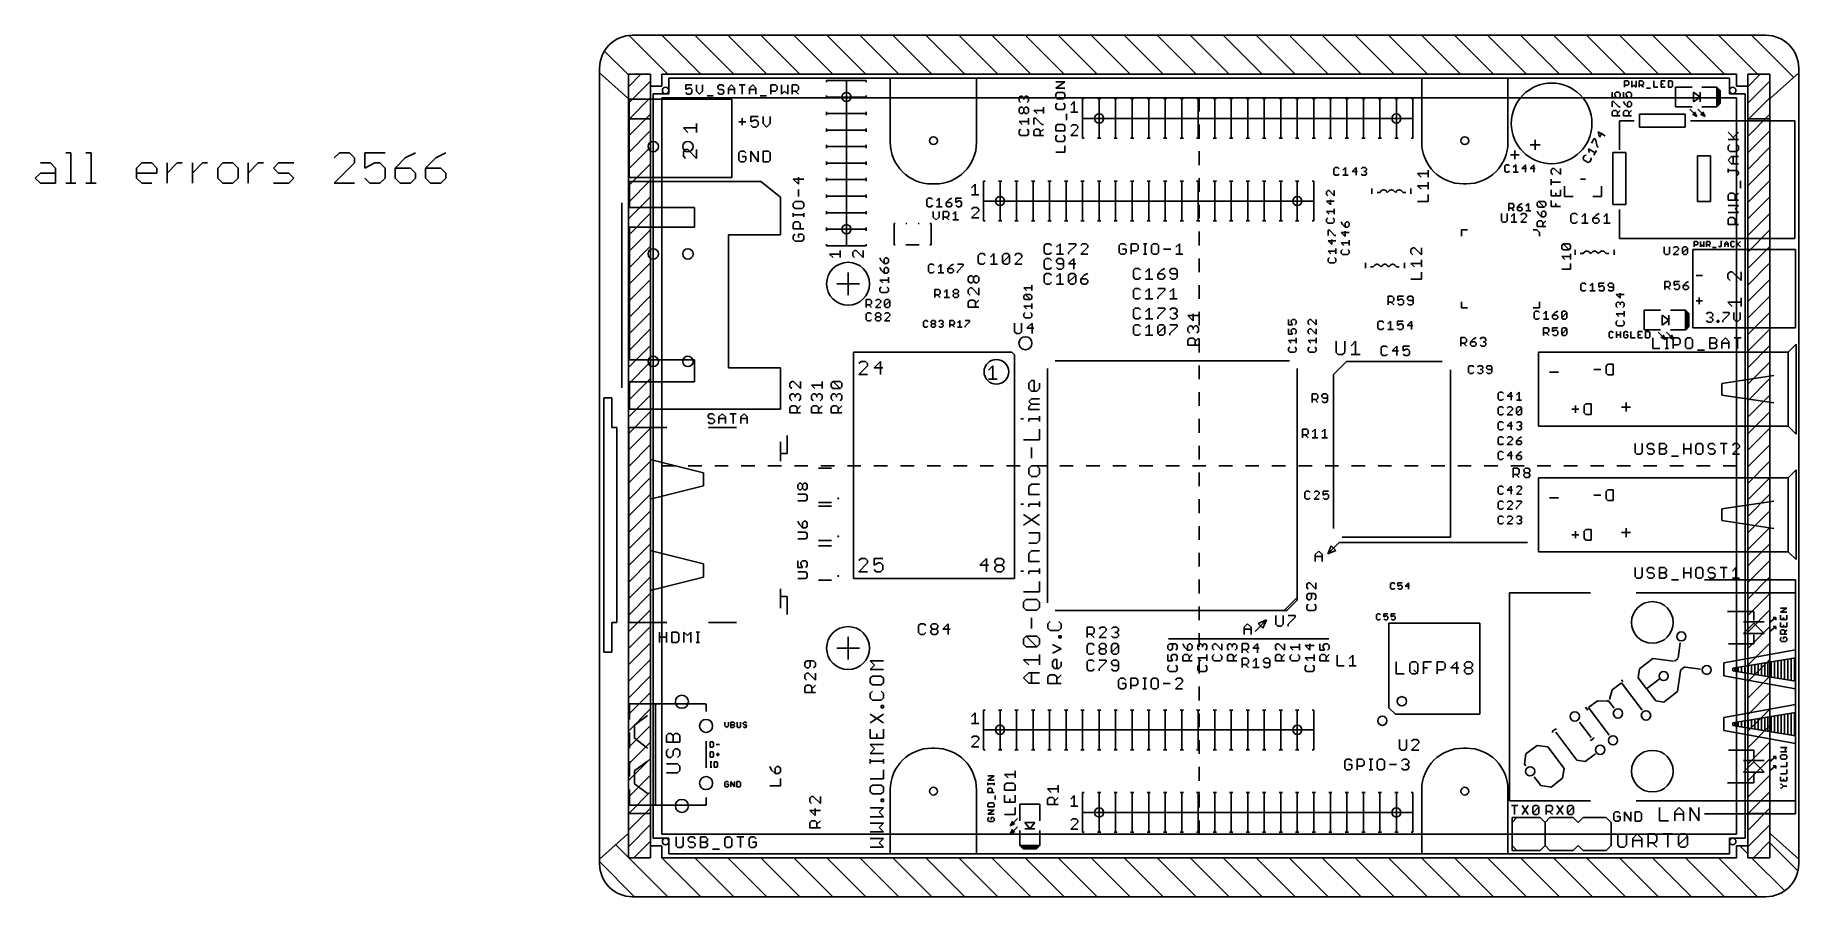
# Model space of a CAD drawing. Extents: x -17 to 119, y 40 to 106.
import ezdxf

# ---------------------------------------------------------------- set-up
doc = ezdxf.new("R2010")
doc.units = 0
doc.header["$MEASUREMENT"] = 0
for name, color, linetype in [('20', 251, 'CONTINUOUS'), ('21', 251, 'CONTINUOUS'), ('25', 251, 'CONTINUOUS'), ('48', 214, 'CONTINUOUS')]:
    doc.layers.add(name, color=color, linetype=linetype)

msp = doc.modelspace()

# ---------------------------------------------------------------- linework, layer by layer
at = {"layer": '20'}
for p, q in [((30.48, 101.717), (30.48, 44.507)), ((30.48, 101.717), (31.68, 101.717)), ((48.71, 102.917), (31.68, 102.917)), ((31.68, 101.717), (31.68, 102.917)), ((48.71, 97.987), (48.71, 102.917)), ((55.34, 102.917), (55.34, 97.987)), ((89.58, 102.917), (55.34, 102.917)), ((89.58, 102.917), (89.58, 97.997)), ((96.21, 97.997), (96.21, 102.917)), ((113.24, 102.917), (96.21, 102.917)), ((113.24, 102.917), (113.24, 101.717)), ((113.24, 101.717), (114.44, 101.717)), ((114.44, 44.507), (114.44, 101.717)), ((52.14, 94.787), (51.91, 94.787)), ((92.78, 94.797), (93.01, 94.797)), ((51.91, 51.427), (52.14, 51.427)), ((93.01, 51.427), (92.78, 51.427)), ((48.71, 43.307), (48.71, 48.227)), ((55.34, 48.227), (55.34, 43.307)), ((89.58, 48.227), (89.58, 43.307)), ((96.21, 43.307), (96.21, 48.227)), ((30.48, 44.507), (31.68, 44.507)), ((31.68, 44.507), (31.68, 43.307)), ((114.44, 44.507), (113.24, 44.507)), ((113.24, 44.507), (113.24, 43.307)), ((31.68, 43.307), (48.71, 43.307)), ((55.34, 43.307), (89.58, 43.307)), ((96.21, 43.307), (113.24, 43.307))]:
    msp.add_line(p, q, dxfattribs=at)
for centre, radius in [((31.43, 101.967), 0.25), ((45.339, 101.473), 0.35), ((113.49, 101.967), 0.25), ((64.77, 99.822), 0.35), ((87.63, 99.822), 0.35), ((30.48, 97.663), 0.4), ((33.147, 97.663), 0.4), ((52.03, 98.117), 0.3), ((92.89, 98.117), 0.3), ((57.15, 93.472), 0.35), ((80.01, 93.472), 0.35), ((45.339, 91.313), 0.35), ((30.48, 89.408), 0.4), ((33.147, 89.408), 0.4), ((45.46, 87.117), 1.65), ((30.48, 81.153), 0.4), ((33.147, 81.153), 0.4), ((107.315, 61.087), 1.6), ((45.46, 59.117), 1.65), ((32.68, 54.9905), 0.5), ((34.544, 53.135), 0.5), ((57.15, 52.832), 0.35), ((80.01, 52.832), 0.35), ((107.315, 49.657), 1.6), ((34.544, 48.735), 0.5), ((32.68, 46.9905), 0.5), ((52.03, 48.117), 0.3), ((92.89, 48.117), 0.3), ((64.77, 46.482), 0.35), ((87.63, 46.482), 0.35), ((31.43, 44.257), 0.25), ((113.49, 44.257), 0.25)]:
    msp.add_circle(centre, radius, dxfattribs=at)
for centre, start, end in [((51.91, 97.987), 180, 270), ((52.14, 97.987), 270, 0), ((92.78, 97.997), 180, 270), ((93.01, 97.997), 270, 0), ((51.91, 48.227), 90, 180), ((52.14, 48.227), 0, 90), ((92.78, 48.227), 90, 180), ((93.01, 48.227), 0, 90)]:
    msp.add_arc(centre, 3.2, start, end, dxfattribs=at)
at = {"layer": '21'}
for p, q in [((43.815, 102.616), (43.815, 102.743)), ((45.339, 102.743), (43.815, 102.743)), ((45.339, 101.473), (45.339, 102.743)), ((46.863, 102.743), (45.339, 102.743)), ((46.863, 102.616), (46.863, 102.743)), ((110.363, 102.235), (109.093, 102.235)), ((109.093, 102.235), (109.093, 100.711)), ((110.49, 101.092), (110.49, 101.854)), ((110.49, 101.854), (110.998, 101.473)), ((110.998, 101.473), (110.998, 101.854)), ((112.268, 102.235), (111.125, 102.235)), ((112.395, 102.108), (112.268, 102.235)), ((112.268, 100.711), (112.268, 102.235)), ((112.395, 100.838), (112.395, 102.108)), ((112.522, 101.981), (112.395, 102.108)), ((112.522, 100.965), (112.522, 101.981)), ((28.625, 95.298), (28.625, 101.298)), ((28.625, 101.298), (36.525, 101.298)), ((36.525, 101.298), (36.525, 95.298)), ((43.815, 101.473), (43.815, 101.6)), ((43.815, 101.346), (43.815, 101.473)), ((45.339, 101.473), (43.815, 101.473)), ((45.339, 100.203), (45.339, 101.473)), ((46.863, 101.473), (45.339, 101.473)), ((46.863, 101.473), (46.863, 101.6)), ((46.863, 101.346), (46.863, 101.473)), ((62.5856, 100.8469), (62.8568, 101.1181)), ((62.8568, 101.1181), (62.8568, 100.3046)), ((63.627, 101.346), (63.5, 101.346)), ((63.5, 101.346), (63.5, 99.822)), ((64.643, 101.346), (64.77, 101.346)), ((64.77, 101.346), (64.897, 101.346)), ((64.77, 99.822), (64.77, 101.346)), ((65.913, 101.346), (66.04, 101.346)), ((66.04, 101.346), (66.167, 101.346)), ((66.04, 99.822), (66.04, 101.346)), ((67.183, 101.346), (67.31, 101.346)), ((67.31, 101.346), (67.437, 101.346)), ((67.31, 99.822), (67.31, 101.346)), ((68.453, 101.346), (68.58, 101.346)), ((68.58, 101.346), (68.707, 101.346)), ((68.58, 99.822), (68.58, 101.346)), ((69.723, 101.346), (69.85, 101.346)), ((69.85, 101.346), (69.977, 101.346)), ((69.85, 99.822), (69.85, 101.346)), ((70.993, 101.346), (71.12, 101.346)), ((71.12, 101.346), (71.247, 101.346)), ((71.12, 99.822), (71.12, 101.346)), ((72.263, 101.346), (72.39, 101.346)), ((72.39, 101.346), (72.517, 101.346)), ((72.39, 99.822), (72.39, 101.346)), ((73.533, 101.346), (73.66, 101.346)), ((73.66, 101.346), (73.787, 101.346)), ((73.66, 99.822), (73.66, 101.346)), ((74.803, 101.346), (74.93, 101.346)), ((74.93, 101.346), (75.057, 101.346)), ((74.93, 99.822), (74.93, 101.346)), ((76.073, 101.346), (76.2, 101.346)), ((76.2, 101.346), (76.327, 101.346)), ((76.2, 99.822), (76.2, 101.346)), ((77.343, 101.346), (77.47, 101.346)), ((77.47, 101.346), (77.597, 101.346)), ((77.47, 99.822), (77.47, 101.346)), ((78.613, 101.346), (78.74, 101.346)), ((78.74, 101.346), (78.867, 101.346)), ((78.74, 99.822), (78.74, 101.346)), ((79.883, 101.346), (80.01, 101.346)), ((80.01, 101.346), (80.137, 101.346)), ((80.01, 99.822), (80.01, 101.346)), ((81.153, 101.346), (81.28, 101.346)), ((81.28, 101.346), (81.407, 101.346)), ((81.28, 99.822), (81.28, 101.346)), ((82.423, 101.346), (82.55, 101.346)), ((82.55, 101.346), (82.677, 101.346)), ((82.55, 99.822), (82.55, 101.346)), ((83.693, 101.346), (83.82, 101.346)), ((83.82, 101.346), (83.947, 101.346)), ((83.82, 99.822), (83.82, 101.346)), ((84.963, 101.346), (85.09, 101.346)), ((85.09, 101.346), (85.217, 101.346)), ((85.09, 99.822), (85.09, 101.346)), ((86.233, 101.346), (86.36, 101.346)), ((86.36, 101.346), (86.487, 101.346)), ((86.36, 99.822), (86.36, 101.346)), ((87.503, 101.346), (87.757, 101.346)), ((87.63, 99.822), (87.63, 101.346)), ((88.773, 101.346), (88.9, 101.346)), ((88.9, 101.346), (88.9, 99.822)), ((109.093, 100.711), (110.363, 100.711)), ((110.744, 99.9744), (110.1852, 100.5332)), ((110.998, 101.473), (110.49, 101.092)), ((111.379, 99.9744), (110.8202, 100.5332)), ((110.998, 101.092), (110.998, 101.473)), ((111.125, 100.711), (112.268, 100.711)), ((112.268, 100.711), (112.395, 100.838)), ((112.395, 100.838), (112.522, 100.965)), ((33.1401, 98.7556), (32.8011, 99.0946)), ((32.8011, 99.0946), (33.818, 99.0946)), ((33.818, 98.7556), (33.818, 99.4335)), ((43.815, 100.203), (43.815, 100.33)), ((43.815, 100.076), (43.815, 100.203)), ((45.339, 100.203), (43.815, 100.203)), ((43.815, 98.933), (43.815, 99.06)), ((45.339, 98.933), (45.339, 100.203)), ((46.863, 100.203), (45.339, 100.203)), ((46.863, 100.203), (46.863, 100.33)), ((46.863, 100.076), (46.863, 100.203)), ((46.863, 98.933), (46.863, 99.06)), ((62.5856, 100.3046), (63.1279, 100.3046)), ((62.7212, 99.3401), (62.5856, 99.2045)), ((62.5856, 98.5266), (63.1279, 99.0689)), ((62.9923, 99.3401), (62.7212, 99.3401)), ((63.1279, 99.2045), (62.9923, 99.3401)), ((63.1279, 99.0689), (63.1279, 99.2045)), ((63.5, 99.822), (63.5, 98.298)), ((63.5, 99.822), (64.77, 99.822)), ((64.77, 99.822), (66.04, 99.822)), ((64.77, 98.298), (64.77, 99.822)), ((66.04, 99.822), (67.31, 99.822)), ((66.04, 98.298), (66.04, 99.822)), ((67.31, 99.822), (68.58, 99.822)), ((67.31, 98.298), (67.31, 99.822)), ((68.58, 99.822), (69.85, 99.822)), ((68.58, 98.298), (68.58, 99.822)), ((69.85, 99.822), (71.12, 99.822)), ((69.85, 98.298), (69.85, 99.822)), ((71.12, 99.822), (72.39, 99.822)), ((71.12, 98.298), (71.12, 99.822)), ((72.39, 99.822), (73.66, 99.822)), ((72.39, 98.298), (72.39, 99.822)), ((73.66, 99.822), (74.93, 99.822)), ((73.66, 98.298), (73.66, 99.822)), ((74.93, 99.822), (76.2, 99.822)), ((74.93, 98.298), (74.93, 99.822)), ((76.2, 99.822), (77.47, 99.822)), ((76.2, 98.298), (76.2, 99.822)), ((77.47, 99.822), (78.74, 99.822)), ((77.47, 98.298), (77.47, 99.822)), ((78.74, 99.822), (80.01, 99.822)), ((78.74, 98.298), (78.74, 99.822)), ((80.01, 99.822), (81.28, 99.822)), ((80.01, 98.298), (80.01, 99.822)), ((81.28, 99.822), (82.55, 99.822)), ((81.28, 98.298), (81.28, 99.822)), ((82.55, 99.822), (83.82, 99.822)), ((82.55, 98.298), (82.55, 99.822)), ((83.82, 99.822), (85.09, 99.822)), ((83.82, 98.298), (83.82, 99.822)), ((85.09, 99.822), (86.36, 99.822)), ((85.09, 98.298), (85.09, 99.822)), ((86.36, 99.822), (87.63, 99.822)), ((86.36, 98.298), (86.36, 99.822)), ((87.63, 99.822), (88.9, 99.822)), ((87.63, 98.298), (87.63, 99.822)), ((88.9, 99.822), (88.9, 98.298)), ((104.775, 99.649), (104.775, 97.409)), ((104.775, 99.649), (105.918, 99.649)), ((118.275, 99.649), (110.236, 99.649)), ((110.744, 99.9744), (110.3884, 100.1522)), ((110.744, 99.9744), (110.5662, 100.33)), ((111.379, 99.9744), (111.0234, 100.1522)), ((111.379, 99.9744), (111.2012, 100.33)), ((118.275, 90.597), (118.275, 99.649)), ((43.815, 98.806), (43.815, 98.933)), ((45.339, 98.933), (43.815, 98.933)), ((43.815, 97.663), (43.815, 97.79)), ((43.815, 97.536), (43.815, 97.663)), ((45.339, 97.663), (43.815, 97.663)), ((45.339, 97.663), (45.339, 98.933)), ((46.863, 98.933), (45.339, 98.933)), ((45.339, 96.393), (45.339, 97.663)), ((46.863, 97.663), (45.339, 97.663)), ((46.863, 98.806), (46.863, 98.933)), ((46.863, 97.663), (46.863, 97.79)), ((46.863, 97.536), (46.863, 97.663)), ((63.1279, 98.5266), (62.5856, 98.5266)), ((63.5, 98.298), (63.627, 98.298)), ((64.643, 98.298), (64.77, 98.298)), ((64.77, 98.298), (64.897, 98.298)), ((65.913, 98.298), (66.04, 98.298)), ((66.04, 98.298), (66.167, 98.298)), ((67.183, 98.298), (67.31, 98.298)), ((67.31, 98.298), (67.437, 98.298)), ((68.453, 98.298), (68.58, 98.298)), ((68.58, 98.298), (68.707, 98.298)), ((69.723, 98.298), (69.85, 98.298)), ((69.85, 98.298), (69.977, 98.298)), ((70.993, 98.298), (71.12, 98.298)), ((71.12, 98.298), (71.247, 98.298)), ((72.263, 98.298), (72.39, 98.298)), ((72.39, 98.298), (72.517, 98.298)), ((73.533, 98.298), (73.66, 98.298)), ((73.66, 98.298), (73.787, 98.298)), ((74.803, 98.298), (74.93, 98.298)), ((74.93, 98.298), (75.057, 98.298)), ((76.073, 98.298), (76.2, 98.298)), ((76.2, 98.298), (76.327, 98.298)), ((77.343, 98.298), (77.47, 98.298)), ((77.47, 98.298), (77.597, 98.298)), ((78.613, 98.298), (78.74, 98.298)), ((78.74, 98.298), (78.867, 98.298)), ((79.883, 98.298), (80.01, 98.298)), ((80.01, 98.298), (80.137, 98.298)), ((81.153, 98.298), (81.28, 98.298)), ((81.28, 98.298), (81.407, 98.298)), ((82.423, 98.298), (82.55, 98.298)), ((82.55, 98.298), (82.677, 98.298)), ((83.693, 98.298), (83.82, 98.298)), ((83.82, 98.298), (83.947, 98.298)), ((84.963, 98.298), (85.09, 98.298)), ((85.09, 98.298), (85.217, 98.298)), ((86.233, 98.298), (86.36, 98.298)), ((86.36, 98.298), (86.487, 98.298)), ((87.503, 98.298), (87.63, 98.298)), ((87.63, 98.298), (87.757, 98.298)), ((88.9, 98.298), (88.773, 98.298)), ((98.298, 97.79), (97.917, 97.79)), ((98.298, 97.79), (98.298, 98.171)), ((98.298, 97.409), (98.298, 97.79)), ((98.679, 97.79), (98.298, 97.79)), ((-16.6536, 96.4028), (-15.874, 96.4028)), ((-15.874, 96.4028), (-15.4842, 96.013)), ((-14.7046, 97.1824), (-14.3148, 97.1824)), ((-14.3148, 97.1824), (-14.3148, 94.8436)), ((-13.1454, 97.1824), (-12.7556, 97.1824)), ((-12.7556, 97.1824), (-12.7556, 94.8436)), ((-9.2474, 96.013), (-8.8576, 96.4028)), ((-8.8576, 96.4028), (-8.078, 96.4028)), ((-8.078, 96.4028), (-7.6882, 96.013)), ((-6.9086, 94.8436), (-6.9086, 96.4028)), ((-6.9086, 95.6232), (-6.129, 96.4028)), ((-6.129, 96.4028), (-5.7392, 96.4028)), ((-4.9596, 94.8436), (-4.9596, 96.4028)), ((-4.9596, 95.6232), (-4.18, 96.4028)), ((-4.18, 96.4028), (-3.7902, 96.4028)), ((-2.6208, 96.4028), (-3.0106, 96.013)), ((-1.8412, 96.4028), (-2.6208, 96.4028)), ((-1.4514, 96.013), (-1.8412, 96.4028)), ((-0.6718, 94.8436), (-0.6718, 96.4028)), ((-0.6718, 95.6232), (0.1078, 96.4028)), ((0.1078, 96.4028), (0.4976, 96.4028)), ((1.2772, 96.013), (1.667, 96.4028)), ((1.667, 96.4028), (2.8364, 96.4028)), ((6.3446, 97.1824), (5.9548, 96.7926)), ((5.9548, 94.8436), (7.514, 96.4028)), ((7.1242, 97.1824), (6.3446, 97.1824)), ((7.514, 96.7926), (7.1242, 97.1824)), ((7.514, 96.4028), (7.514, 96.7926)), ((9.8528, 97.1824), (8.2936, 97.1824)), ((8.2936, 97.1824), (8.2936, 96.013)), ((8.2936, 96.013), (9.0732, 96.4028)), ((9.0732, 96.4028), (9.463, 96.4028)), ((9.463, 96.4028), (9.8528, 96.013)), ((11.412, 96.7926), (10.6324, 96.013)), ((12.1916, 97.1824), (11.412, 96.7926)), ((13.7508, 96.7926), (12.9712, 96.013)), ((14.5304, 97.1824), (13.7508, 96.7926)), ((32.9706, 97.4335), (32.8011, 97.264)), ((32.8011, 97.264), (32.8011, 96.9251)), ((32.8011, 96.9251), (32.9706, 96.7556)), ((33.1401, 97.4335), (32.9706, 97.4335)), ((33.818, 96.7556), (33.1401, 97.4335)), ((33.818, 97.4335), (33.818, 96.7556)), ((43.815, 96.393), (43.815, 96.52)), ((43.815, 96.266), (43.815, 96.393)), ((45.339, 96.393), (43.815, 96.393)), ((45.339, 95.123), (45.339, 96.393)), ((46.863, 96.393), (45.339, 96.393)), ((46.863, 96.393), (46.863, 96.52)), ((46.863, 96.266), (46.863, 96.393)), ((-17.0434, 95.2334), (-16.6536, 95.6232)), ((-16.6536, 94.8436), (-17.0434, 95.2334)), ((-16.6536, 95.6232), (-15.4842, 95.6232)), ((-15.4842, 96.013), (-15.4842, 94.8436)), ((-9.2474, 95.2334), (-9.2474, 96.013)), ((-7.6882, 95.6232), (-9.2474, 95.6232)), ((-8.8576, 94.8436), (-9.2474, 95.2334)), ((-7.6882, 96.013), (-7.6882, 95.6232)), ((-3.0106, 96.013), (-3.0106, 95.2334)), ((-3.0106, 95.2334), (-2.6208, 94.8436)), ((-1.8412, 94.8436), (-1.4514, 95.2334)), ((-1.4514, 95.2334), (-1.4514, 96.013)), ((1.667, 95.6232), (1.2772, 96.013)), ((2.4466, 95.6232), (1.667, 95.6232)), ((2.8364, 95.2334), (2.4466, 95.6232)), ((2.4466, 94.8436), (2.8364, 95.2334)), ((8.6834, 94.8436), (8.2936, 95.2334)), ((9.8528, 95.2334), (9.463, 94.8436)), ((9.8528, 96.013), (9.8528, 95.2334)), ((10.6324, 96.013), (10.6324, 95.2334)), ((11.8018, 96.013), (10.6324, 96.013)), ((10.6324, 95.2334), (11.0222, 94.8436)), ((12.1916, 95.6232), (11.8018, 96.013)), ((11.8018, 94.8436), (12.1916, 95.2334)), ((12.1916, 95.2334), (12.1916, 95.6232)), ((12.9712, 96.013), (12.9712, 95.2334)), ((14.1406, 96.013), (12.9712, 96.013)), ((12.9712, 95.2334), (13.361, 94.8436)), ((14.5304, 95.6232), (14.1406, 96.013)), ((14.1406, 94.8436), (14.5304, 95.2334)), ((14.5304, 95.2334), (14.5304, 95.6232)), ((36.525, 95.298), (28.625, 95.298)), ((38.759, 94.97), (28.659, 94.97)), ((28.659, 94.97), (28.659, 92.97)), ((40.259, 93.77), (38.759, 94.97)), ((43.815, 95.123), (43.815, 95.25)), ((43.815, 94.996), (43.815, 95.123)), ((45.339, 95.123), (43.815, 95.123)), ((45.339, 93.853), (45.339, 95.123)), ((46.863, 95.123), (45.339, 95.123)), ((46.863, 95.123), (46.863, 95.25)), ((46.863, 94.996), (46.863, 95.123)), ((56.007, 94.996), (55.88, 94.996)), ((55.88, 94.996), (55.88, 93.472)), ((57.023, 94.996), (57.15, 94.996)), ((57.15, 94.996), (57.277, 94.996)), ((57.15, 93.472), (57.15, 94.996)), ((58.293, 94.996), (58.42, 94.996)), ((58.42, 94.996), (58.547, 94.996)), ((58.42, 93.472), (58.42, 94.996)), ((59.563, 94.996), (59.69, 94.996)), ((59.69, 94.996), (59.817, 94.996)), ((59.69, 93.472), (59.69, 94.996)), ((60.833, 94.996), (60.96, 94.996)), ((60.96, 94.996), (61.087, 94.996)), ((60.96, 93.472), (60.96, 94.996)), ((62.103, 94.996), (62.23, 94.996)), ((62.23, 94.996), (62.357, 94.996)), ((62.23, 93.472), (62.23, 94.996)), ((63.373, 94.996), (63.5, 94.996)), ((63.5, 94.996), (63.627, 94.996)), ((63.5, 93.472), (63.5, 94.996)), ((64.643, 94.996), (64.77, 94.996)), ((64.77, 94.996), (64.897, 94.996)), ((64.77, 93.472), (64.77, 94.996)), ((65.913, 94.996), (66.04, 94.996)), ((66.04, 94.996), (66.167, 94.996)), ((66.04, 93.472), (66.04, 94.996)), ((67.183, 94.996), (67.31, 94.996)), ((67.31, 94.996), (67.437, 94.996)), ((67.31, 93.472), (67.31, 94.996)), ((68.453, 94.996), (68.58, 94.996)), ((68.58, 94.996), (68.707, 94.996)), ((68.58, 93.472), (68.58, 94.996)), ((69.723, 94.996), (69.85, 94.996)), ((69.85, 94.996), (69.977, 94.996)), ((69.85, 93.472), (69.85, 94.996)), ((70.993, 94.996), (71.12, 94.996)), ((71.12, 94.996), (71.247, 94.996)), ((71.12, 93.472), (71.12, 94.996)), ((72.263, 94.996), (72.39, 94.996)), ((72.39, 94.996), (72.517, 94.996)), ((72.39, 93.472), (72.39, 94.996)), ((73.533, 94.996), (73.66, 94.996)), ((73.66, 94.996), (73.787, 94.996)), ((73.66, 93.472), (73.66, 94.996)), ((74.803, 94.996), (74.93, 94.996)), ((74.93, 94.996), (75.057, 94.996)), ((74.93, 93.472), (74.93, 94.996)), ((76.073, 94.996), (76.2, 94.996)), ((76.2, 94.996), (76.327, 94.996)), ((76.2, 93.472), (76.2, 94.996)), ((77.343, 94.996), (77.47, 94.996)), ((77.47, 94.996), (77.597, 94.996)), ((77.47, 93.472), (77.47, 94.996)), ((78.613, 94.996), (78.74, 94.996)), ((78.74, 94.996), (78.867, 94.996)), ((78.74, 93.472), (78.74, 94.996)), ((79.883, 94.996), (80.137, 94.996)), ((80.01, 93.472), (80.01, 94.996)), ((81.153, 94.996), (81.28, 94.996)), ((81.28, 94.996), (81.28, 93.472)), ((102.1842, 95.1484), (101.7778, 95.1484)), ((-15.4842, 94.8436), (-16.6536, 94.8436)), ((-14.7046, 94.8436), (-13.925, 94.8436)), ((-13.1454, 94.8436), (-12.3658, 94.8436)), ((-8.078, 94.8436), (-8.8576, 94.8436)), ((-2.6208, 94.8436), (-1.8412, 94.8436)), ((1.2772, 94.8436), (2.4466, 94.8436)), ((7.514, 94.8436), (5.9548, 94.8436)), ((9.463, 94.8436), (8.6834, 94.8436)), ((11.0222, 94.8436), (11.8018, 94.8436)), ((13.361, 94.8436), (14.1406, 94.8436)), ((40.259, 90.87), (40.259, 93.77)), ((43.815, 93.853), (43.815, 93.98)), ((43.815, 93.726), (43.815, 93.853)), ((45.339, 93.853), (43.815, 93.853)), ((45.339, 92.583), (45.339, 93.853)), ((46.863, 93.853), (45.339, 93.853)), ((46.863, 93.853), (46.863, 93.98)), ((46.863, 93.726), (46.863, 93.853)), ((54.9656, 94.4969), (55.2368, 94.7681)), ((54.9656, 93.9546), (55.5079, 93.9546)), ((55.2368, 94.7681), (55.2368, 93.9546)), ((85.749, 94.034), (85.749, 94.434)), ((86.149, 94.134), (86.349, 94.134)), ((86.349, 94.134), (86.4904, 94.2754)), ((86.6318, 94.334), (86.6662, 94.334)), ((86.8076, 94.2754), (86.949, 94.134)), ((86.949, 94.134), (87.0904, 94.2754)), ((87.2318, 94.334), (87.2662, 94.334)), ((87.4076, 94.2754), (87.549, 94.134)), ((87.549, 94.134), (87.6904, 94.2754)), ((87.8318, 94.334), (87.8662, 94.334)), ((88.0076, 94.2754), (88.149, 94.134)), ((88.149, 94.134), (88.349, 94.134)), ((88.749, 94.034), (88.749, 94.434)), ((100.5586, 93.8276), (100.5586, 94.615)), ((101.219, 93.8276), (100.5586, 93.8276)), ((103.4034, 93.8276), (102.743, 93.8276)), ((103.4034, 94.615), (103.4034, 93.8276)), ((28.067, 79.121), (28.067, 93.345)), ((28.659, 92.97), (33.659, 92.97)), ((33.659, 92.97), (33.659, 91.47)), ((43.815, 92.583), (43.815, 92.71)), ((43.815, 92.456), (43.815, 92.583)), ((45.339, 92.583), (43.815, 92.583)), ((45.339, 91.313), (45.339, 92.583)), ((46.863, 92.583), (45.339, 92.583)), ((46.863, 92.583), (46.863, 92.71)), ((46.863, 92.456), (46.863, 92.583)), ((55.1012, 92.9901), (54.9656, 92.8545)), ((54.9656, 92.1766), (55.5079, 92.7189)), ((55.3723, 92.9901), (55.1012, 92.9901)), ((55.5079, 92.8545), (55.3723, 92.9901)), ((55.5079, 92.7189), (55.5079, 92.8545)), ((55.88, 93.472), (55.88, 91.948)), ((55.88, 93.472), (57.15, 93.472)), ((57.15, 93.472), (58.42, 93.472)), ((57.15, 91.948), (57.15, 93.472)), ((58.42, 93.472), (59.69, 93.472)), ((58.42, 91.948), (58.42, 93.472)), ((59.69, 93.472), (60.96, 93.472)), ((59.69, 91.948), (59.69, 93.472)), ((60.96, 93.472), (62.23, 93.472)), ((60.96, 91.948), (60.96, 93.472)), ((62.23, 93.472), (63.5, 93.472)), ((62.23, 91.948), (62.23, 93.472)), ((63.5, 93.472), (64.77, 93.472)), ((63.5, 91.948), (63.5, 93.472)), ((64.77, 93.472), (66.04, 93.472)), ((64.77, 91.948), (64.77, 93.472)), ((66.04, 93.472), (67.31, 93.472)), ((66.04, 91.948), (66.04, 93.472)), ((67.31, 93.472), (68.58, 93.472)), ((67.31, 91.948), (67.31, 93.472)), ((68.58, 93.472), (69.85, 93.472)), ((68.58, 91.948), (68.58, 93.472)), ((69.85, 93.472), (71.12, 93.472)), ((69.85, 91.948), (69.85, 93.472)), ((71.12, 93.472), (72.39, 93.472)), ((71.12, 91.948), (71.12, 93.472)), ((72.39, 93.472), (73.66, 93.472)), ((72.39, 91.948), (72.39, 93.472)), ((73.66, 93.472), (74.93, 93.472)), ((73.66, 91.948), (73.66, 93.472)), ((74.93, 93.472), (76.2, 93.472)), ((74.93, 91.948), (74.93, 93.472)), ((76.2, 93.472), (77.47, 93.472)), ((76.2, 91.948), (76.2, 93.472)), ((77.47, 93.472), (78.74, 93.472)), ((77.47, 91.948), (77.47, 93.472)), ((78.74, 93.472), (80.01, 93.472)), ((78.74, 91.948), (78.74, 93.472)), ((80.01, 93.472), (81.28, 93.472)), ((80.01, 91.948), (80.01, 93.472)), ((81.28, 93.472), (81.28, 91.948)), ((104.775, 90.597), (104.775, 92.837)), ((33.659, 91.47), (28.659, 91.47)), ((28.659, 91.47), (28.659, 81.27)), ((36.259, 80.67), (36.259, 90.87)), ((36.259, 90.87), (40.259, 90.87)), ((43.815, 91.313), (43.815, 91.44)), ((43.815, 91.186), (43.815, 91.313)), ((45.339, 91.313), (43.815, 91.313)), ((45.339, 90.043), (45.339, 91.313)), ((46.863, 91.313), (45.339, 91.313)), ((46.863, 91.313), (46.863, 91.44)), ((46.863, 91.186), (46.863, 91.313)), ((48.9966, 90.1216), (48.9966, 91.7424)), ((48.9966, 91.7424), (49.0914, 91.7424)), ((49.8966, 91.7424), (49.9914, 91.7424)), ((50.8466, 91.7424), (50.9414, 91.7424)), ((51.7466, 91.7424), (51.8414, 91.7424)), ((51.8414, 91.7424), (51.8414, 90.1216)), ((55.5079, 92.1766), (54.9656, 92.1766)), ((55.88, 91.948), (56.007, 91.948)), ((57.023, 91.948), (57.15, 91.948)), ((57.15, 91.948), (57.277, 91.948)), ((58.293, 91.948), (58.42, 91.948)), ((58.42, 91.948), (58.547, 91.948)), ((59.563, 91.948), (59.69, 91.948)), ((59.69, 91.948), (59.817, 91.948)), ((60.833, 91.948), (60.96, 91.948)), ((60.96, 91.948), (61.087, 91.948)), ((62.103, 91.948), (62.23, 91.948)), ((62.23, 91.948), (62.357, 91.948)), ((63.373, 91.948), (63.5, 91.948)), ((63.5, 91.948), (63.627, 91.948)), ((64.643, 91.948), (64.77, 91.948)), ((64.77, 91.948), (64.897, 91.948)), ((65.913, 91.948), (66.04, 91.948)), ((66.04, 91.948), (66.167, 91.948)), ((67.183, 91.948), (67.31, 91.948)), ((67.31, 91.948), (67.437, 91.948)), ((68.453, 91.948), (68.58, 91.948)), ((68.58, 91.948), (68.707, 91.948)), ((69.723, 91.948), (69.85, 91.948)), ((69.85, 91.948), (69.977, 91.948)), ((70.993, 91.948), (71.12, 91.948)), ((71.12, 91.948), (71.247, 91.948)), ((72.263, 91.948), (72.39, 91.948)), ((72.39, 91.948), (72.517, 91.948)), ((73.533, 91.948), (73.66, 91.948)), ((73.66, 91.948), (73.787, 91.948)), ((74.803, 91.948), (74.93, 91.948)), ((74.93, 91.948), (75.057, 91.948)), ((76.073, 91.948), (76.2, 91.948)), ((76.2, 91.948), (76.327, 91.948)), ((77.343, 91.948), (77.47, 91.948)), ((77.47, 91.948), (77.597, 91.948)), ((78.613, 91.948), (78.74, 91.948)), ((78.74, 91.948), (78.867, 91.948)), ((79.883, 91.948), (80.01, 91.948)), ((80.01, 91.948), (80.137, 91.948)), ((81.28, 91.948), (81.153, 91.948)), ((92.631, 90.79), (92.631, 91.265)), ((92.631, 91.265), (93.106, 91.265)), ((98.156, 91.265), (98.431, 91.265)), ((98.431, 91.265), (98.631, 91.065)), ((98.631, 91.065), (98.631, 90.79)), ((43.815, 90.17), (43.815, 90.043)), ((43.815, 90.043), (45.339, 90.043)), ((44.8564, 89.1286), (44.8564, 89.6709)), ((45.339, 90.043), (46.863, 90.043)), ((45.9565, 89.6709), (45.8209, 89.5353)), ((45.8209, 89.5353), (45.8209, 89.2642)), ((46.0921, 89.6709), (45.9565, 89.6709)), ((46.6344, 89.1286), (46.0921, 89.6709)), ((46.6344, 89.6709), (46.6344, 89.1286)), ((46.863, 90.043), (46.863, 90.17)), ((49.0914, 90.1216), (48.9966, 90.1216)), ((50.9414, 90.1216), (49.8966, 90.1216)), ((51.8414, 90.1216), (51.7466, 90.1216)), ((101.37, 89.335), (101.37, 89.735)), ((101.97, 89.435), (102.1114, 89.5764)), ((102.2528, 89.635), (102.2872, 89.635)), ((102.4286, 89.5764), (102.57, 89.435)), ((102.57, 89.435), (102.7114, 89.5764)), ((102.8528, 89.635), (102.8872, 89.635)), ((103.0286, 89.5764), (103.17, 89.435)), ((103.17, 89.435), (103.3114, 89.5764)), ((103.4528, 89.635), (103.4872, 89.635)), ((103.6286, 89.5764), (103.77, 89.435)), ((104.37, 89.335), (104.37, 89.735)), ((104.775, 90.597), (118.275, 90.597)), ((110.414, 83.741), (110.414, 89.741)), ((110.414, 89.741), (118.314, 89.741)), ((118.314, 89.741), (118.314, 83.741)), ((44.3141, 89.1286), (44.0429, 89.3998)), ((44.0429, 89.3998), (44.8564, 89.3998)), ((45.8209, 89.2642), (45.9565, 89.1286)), ((85.241, 88.319), (85.241, 88.719)), ((85.641, 88.419), (85.841, 88.419)), ((85.841, 88.419), (85.9824, 88.5604)), ((86.1238, 88.619), (86.1582, 88.619)), ((86.2996, 88.5604), (86.441, 88.419)), ((86.441, 88.419), (86.5824, 88.5604)), ((86.7238, 88.619), (86.7582, 88.619)), ((86.8996, 88.5604), (87.041, 88.419)), ((87.041, 88.419), (87.1824, 88.5604)), ((87.3238, 88.619), (87.3582, 88.619)), ((87.4996, 88.5604), (87.641, 88.419)), ((87.641, 88.419), (87.841, 88.419)), ((88.241, 88.319), (88.241, 88.719)), ((101.77, 89.435), (101.97, 89.435)), ((103.77, 89.435), (103.97, 89.435)), ((113.2896, 88.0459), (113.1201, 87.8764)), ((113.1201, 87.8764), (113.1201, 87.5375)), ((113.1201, 87.5375), (113.2896, 87.368)), ((113.4591, 88.0459), (113.2896, 88.0459)), ((114.137, 87.368), (113.4591, 88.0459)), ((114.137, 88.0459), (114.137, 87.368)), ((92.631, 85.265), (92.631, 85.74)), ((98.631, 85.74), (98.631, 85.265)), ((113.4591, 85.368), (113.1201, 85.707)), ((113.1201, 85.707), (114.137, 85.707)), ((114.137, 85.368), (114.137, 86.0459)), ((93.106, 85.265), (92.631, 85.265)), ((98.631, 85.265), (98.156, 85.265)), ((107.95, 85.09), (106.68, 85.09)), ((106.68, 85.09), (106.68, 83.566)), ((108.077, 83.947), (108.077, 84.709)), ((108.077, 84.709), (108.585, 84.328)), ((108.585, 84.328), (108.077, 83.947)), ((108.585, 84.328), (108.585, 84.709)), ((108.585, 83.947), (108.585, 84.328)), ((109.855, 85.09), (108.712, 85.09)), ((109.982, 84.963), (109.855, 85.09)), ((109.855, 83.566), (109.855, 85.09)), ((109.982, 83.693), (109.982, 84.963)), ((110.109, 84.836), (109.982, 84.963)), ((110.109, 83.82), (110.109, 84.836)), ((106.68, 83.566), (107.95, 83.566)), ((108.331, 82.8294), (107.7722, 83.3882)), ((108.331, 82.8294), (107.9754, 83.0072)), ((108.331, 82.8294), (108.1532, 83.185)), ((108.966, 82.8294), (108.4072, 83.3882)), ((108.966, 82.8294), (108.6104, 83.0072)), ((108.712, 83.566), (109.855, 83.566)), ((108.966, 82.8294), (108.7882, 83.185)), ((109.855, 83.566), (109.982, 83.693)), ((109.982, 83.693), (110.109, 83.82)), ((118.314, 83.741), (110.414, 83.741)), ((45.875, 64.457), (45.875, 81.852)), ((45.875, 81.852), (58.06, 81.852)), ((58.06, 81.852), (58.265, 81.647)), ((58.265, 81.647), (58.265, 64.457)), ((98.564, 76.165), (98.564, 81.865)), ((98.564, 81.865), (117.764, 81.865)), ((118.364, 82.465), (117.764, 81.865)), ((117.764, 81.865), (117.764, 76.165)), ((118.364, 75.565), (118.364, 82.465)), ((28.659, 81.27), (33.659, 81.27)), ((33.659, 81.27), (33.659, 79.57)), ((40.259, 80.67), (36.259, 80.67)), ((40.259, 77.47), (40.259, 80.67)), ((46.4589, 81.1559), (46.2894, 80.9864)), ((46.2894, 80.139), (46.9673, 80.8169)), ((46.9673, 80.139), (46.2894, 80.139)), ((46.7978, 81.1559), (46.4589, 81.1559)), ((46.9673, 80.9864), (46.7978, 81.1559)), ((46.9673, 80.8169), (46.9673, 80.9864)), ((47.9672, 81.1559), (47.4588, 80.6474)), ((47.4588, 80.6474), (48.1367, 80.6474)), ((47.9672, 80.139), (47.9672, 81.1559)), ((56.2588, 80.4669), (56.5978, 80.8059)), ((56.5978, 80.8059), (56.5978, 79.789)), ((60.8, 80.6), (60.8, 62.6)), ((79.4, 81.2), (61.4, 81.2)), ((80, 63), (80, 80.6)), ((83.8, 81.15), (82.8, 80.15)), ((82.8, 80.15), (82.8, 68.3)), ((91.15, 81.15), (83.8, 81.15)), ((91.8, 67.65), (91.8, 80.5)), ((100.089, 80.3204), (99.4111, 80.3204)), ((103.3609, 80.5213), (102.8186, 80.5213)), ((103.7541, 80.7925), (103.8897, 80.9281)), ((103.7541, 80.2502), (103.7541, 80.7925)), ((103.8897, 80.1146), (103.7541, 80.2502)), ((103.8897, 80.9281), (104.2964, 80.9281)), ((104.2964, 80.1146), (103.8897, 80.1146)), ((104.2964, 80.9281), (104.2964, 80.1146)), ((112.664, 79.465), (116.664, 80.065)), ((33.659, 79.57), (28.659, 79.57)), ((28.659, 79.57), (28.659, 77.47)), ((56.2588, 79.789), (56.9367, 79.789)), ((112.664, 78.565), (112.664, 79.465)), ((27.305, 78.359), (26.67, 78.359)), ((26.67, 78.359), (26.67, 58.801)), ((27.305, 76.073), (27.305, 78.359)), ((28.659, 77.47), (40.259, 77.47)), ((101.6639, 77.4813), (101.1216, 77.4813)), ((101.3928, 77.7525), (101.3928, 77.2102)), ((102.0571, 77.7525), (102.1927, 77.8881)), ((102.0571, 77.2102), (102.0571, 77.7525)), ((102.1927, 77.8881), (102.5994, 77.8881)), ((102.5994, 77.8881), (102.5994, 77.0746)), ((105.6264, 77.6424), (104.9485, 77.6424)), ((105.2874, 77.9814), (105.2874, 77.3035)), ((116.664, 77.965), (112.664, 78.565)), ((27.686, 76.073), (27.305, 76.073)), ((27.686, 76.073), (27.686, 61.087)), ((28.611, 61.08), (28.611, 76.08)), ((28.611, 76.08), (31.521, 76.08)), ((34.721, 76.08), (36.871, 76.08)), ((117.764, 76.165), (98.564, 76.165)), ((102.1927, 77.0746), (102.0571, 77.2102)), ((102.5994, 77.0746), (102.1927, 77.0746)), ((117.764, 76.165), (118.364, 75.565)), ((40.271, 74.98), (40.271, 74.08)), ((40.771, 74.08), (40.771, 75.4675)), ((34.351, 72.58), (30.351, 73.58)), ((40.271, 74.08), (40.271, 73.48)), ((40.271, 74.08), (40.771, 74.08)), ((34.351, 71.58), (34.351, 72.58)), ((44.188, 72.953), (43.188, 72.953)), ((98.564, 66.513), (98.564, 72.213)), ((98.564, 72.213), (117.764, 72.213)), ((118.364, 72.813), (117.764, 72.213)), ((117.764, 72.213), (117.764, 66.513)), ((118.364, 65.913), (118.364, 72.813)), ((30.351, 70.58), (34.351, 71.58)), ((100.089, 70.6684), (99.4111, 70.6684)), ((103.3609, 70.8693), (102.8186, 70.8693)), ((103.7541, 71.1405), (103.8897, 71.2761)), ((103.7541, 70.5982), (103.7541, 71.1405)), ((103.8897, 70.4626), (103.7541, 70.5982)), ((103.8897, 71.2761), (104.2964, 71.2761)), ((104.2964, 71.2761), (104.2964, 70.4626)), ((44.188, 70.303), (43.188, 70.303)), ((44.188, 70.032), (43.188, 70.032)), ((104.2964, 70.4626), (103.8897, 70.4626)), ((112.664, 69.813), (116.664, 70.413)), ((112.664, 68.913), (112.664, 69.813)), ((101.6639, 67.8293), (101.1216, 67.8293)), ((101.3928, 68.1005), (101.3928, 67.5582)), ((102.0571, 68.1005), (102.1927, 68.2361)), ((102.0571, 67.5582), (102.0571, 68.1005)), ((102.1927, 68.2361), (102.5994, 68.2361)), ((102.5994, 68.2361), (102.5994, 67.4226)), ((105.6264, 67.9904), (104.9485, 67.9904)), ((105.2874, 68.3294), (105.2874, 67.6515)), ((116.664, 68.313), (112.664, 68.913)), ((30.351, 66.58), (34.351, 65.58)), ((44.188, 67.382), (43.188, 67.382)), ((44.188, 66.984), (43.188, 66.984)), ((83.45, 67.65), (91.8, 67.65)), ((117.764, 66.513), (98.564, 66.513)), ((102.1927, 67.4226), (102.0571, 67.5582)), ((102.5994, 67.4226), (102.1927, 67.4226)), ((117.764, 66.513), (118.364, 65.913)), ((34.351, 65.58), (34.351, 64.58)), ((46.4589, 66.0059), (46.2894, 65.8364)), ((46.2894, 64.989), (46.9673, 65.6669)), ((46.7978, 66.0059), (46.4589, 66.0059)), ((46.9673, 65.8364), (46.7978, 66.0059)), ((46.9673, 65.6669), (46.9673, 65.8364)), ((48.1367, 66.0059), (47.4588, 66.0059)), ((47.4588, 66.0059), (47.4588, 65.4974)), ((47.4588, 65.4974), (47.7978, 65.6669)), ((47.6283, 64.989), (47.4588, 65.1585)), ((47.7978, 65.6669), (47.9672, 65.6669)), ((47.9672, 65.6669), (48.1367, 65.4974)), ((48.1367, 65.1585), (47.9672, 64.989)), ((48.1367, 65.4974), (48.1367, 65.1585)), ((56.0978, 66.0059), (55.5894, 65.4974)), ((55.5894, 65.4974), (56.2673, 65.4974)), ((56.0978, 64.989), (56.0978, 66.0059)), ((56.7588, 65.8364), (56.9283, 66.0059)), ((56.7588, 65.6669), (56.7588, 65.8364)), ((56.9283, 65.4974), (56.7588, 65.6669)), ((56.7588, 65.328), (56.9283, 65.4974)), ((56.7588, 65.1585), (56.7588, 65.328)), ((56.9283, 64.989), (56.7588, 65.1585)), ((56.9283, 66.0059), (57.2672, 66.0059)), ((56.9283, 65.4974), (57.2672, 65.4974)), ((57.2672, 66.0059), (57.4367, 65.8364)), ((57.4367, 65.6669), (57.2672, 65.4974)), ((57.2672, 65.4974), (57.4367, 65.328)), ((57.4367, 65.1585), (57.2672, 64.989)), ((57.4367, 65.8364), (57.4367, 65.6669)), ((57.4367, 65.328), (57.4367, 65.1585)), ((34.351, 64.58), (30.351, 63.58)), ((44.188, 64.334), (43.188, 64.334)), ((58.265, 64.457), (45.875, 64.457)), ((46.9673, 64.989), (46.2894, 64.989)), ((47.9672, 64.989), (47.6283, 64.989)), ((57.2672, 64.989), (56.9283, 64.989)), ((118.315, 64.372), (111.315, 64.372)), ((118.315, 63.372), (118.315, 64.372)), ((40.271, 63.68), (40.271, 63.08)), ((40.271, 63.08), (40.271, 62.18)), ((40.771, 63.08), (40.271, 63.08)), ((40.771, 61.705), (40.771, 63.08)), ((79, 62), (80, 63)), ((80, 62.8), (79.2, 62)), ((80, 63), (80, 62.8)), ((96.315, 47.372), (96.315, 63.372)), ((96.315, 63.372), (102.565, 63.372)), ((106.065, 63.372), (118.315, 63.372)), ((118.315, 63.372), (118.315, 47.372)), ((27.305, 61.087), (27.305, 58.801)), ((27.686, 61.087), (27.305, 61.087)), ((31.521, 61.08), (28.611, 61.08)), ((36.871, 61.08), (34.721, 61.08)), ((61.4, 62), (79, 62)), ((79.2, 62), (79, 62)), ((94.051, 61.031), (87.051, 61.031)), ((87.051, 61.031), (87.051, 54.531)), ((94.051, 54.031), (94.051, 61.031)), ((113.088, 61.94), (115.115, 61.94)), ((115.915, 61.14), (114.315, 61.14)), ((115.115, 61.04), (114.315, 60.24)), ((115.115, 61.94), (115.115, 61.24)), ((115.915, 60.24), (115.115, 61.04)), ((116.315, 61.072), (116.815, 61.472)), ((116.815, 61.472), (116.615, 61.472)), ((116.815, 61.472), (116.815, 61.272)), ((117.1685, 61.8757), (117.6515, 62.1977)), ((117.6515, 62.1977), (117.1685, 62.1977)), ((117.6515, 61.8757), (117.1685, 61.8757)), ((117.1685, 61.6364), (117.1685, 61.3144)), ((117.1685, 61.3144), (117.6515, 61.3144)), ((117.1685, 61.0751), (117.1685, 60.7531)), ((117.41, 61.3144), (117.41, 61.4754)), ((117.6515, 61.3144), (117.6515, 61.6364)), ((117.6515, 60.7531), (117.6515, 61.0751)), ((115.915, 60.24), (114.315, 60.24)), ((115.115, 60.14), (115.115, 59.44)), ((116.315, 60.372), (116.815, 60.772)), ((116.815, 60.772), (116.615, 60.772)), ((116.815, 60.772), (116.815, 60.572)), ((117.1685, 60.7531), (117.6515, 60.7531)), ((117.1685, 60.4333), (117.249, 60.5138)), ((117.1685, 60.1918), (117.1685, 60.4333)), ((117.6515, 60.1918), (117.1685, 60.1918)), ((117.249, 59.9525), (117.1685, 59.872)), ((117.1685, 59.872), (117.1685, 59.711)), ((117.1685, 59.711), (117.249, 59.6305)), ((117.249, 60.5138), (117.41, 60.5138)), ((117.41, 60.7531), (117.41, 60.9141)), ((117.41, 60.5138), (117.4905, 60.4333)), ((117.571, 59.9525), (117.41, 59.9525)), ((117.41, 59.9525), (117.41, 59.7915)), ((117.4905, 60.3528), (117.6515, 60.5138)), ((117.4905, 60.4333), (117.4905, 60.1918)), ((117.6515, 59.872), (117.571, 59.9525)), ((117.571, 59.6305), (117.6515, 59.711)), ((117.6515, 59.711), (117.6515, 59.872)), ((26.67, 58.801), (27.305, 58.801)), ((112.815, 57.972), (118.315, 58.972)), ((115.115, 59.44), (113.177, 59.44)), ((113.515, 57.572), (118.315, 58.372)), ((117.249, 59.6305), (117.571, 59.6305)), ((117.983, 56.6273), (117.983, 58.3167)), ((118.237, 56.585), (118.237, 58.359)), ((118.315, 58.372), (118.315, 56.572)), ((87.6173, 58.0525), (87.6173, 57.1373)), ((87.6173, 57.1373), (88.2274, 57.1373)), ((88.6698, 57.9), (88.8223, 58.0525)), ((88.6698, 57.2898), (88.6698, 57.9)), ((88.8223, 57.1373), (88.6698, 57.2898)), ((88.8223, 58.0525), (89.1274, 58.0525)), ((89.1274, 57.1373), (88.8223, 57.1373)), ((88.9748, 57.4424), (89.2799, 57.1373)), ((89.1274, 58.0525), (89.2799, 57.9)), ((89.2799, 57.2898), (89.1274, 57.1373)), ((89.2799, 57.9), (89.2799, 57.2898)), ((89.7222, 57.1373), (89.7222, 58.0525)), ((89.7222, 58.0525), (90.3323, 58.0525)), ((89.7222, 57.5949), (90.0273, 57.5949)), ((90.7747, 57.1373), (90.7747, 58.0525)), ((90.7747, 58.0525), (91.2323, 58.0525)), ((91.2323, 57.4424), (90.7747, 57.4424)), ((91.2323, 58.0525), (91.3848, 57.9)), ((91.3848, 57.5949), (91.2323, 57.4424)), ((91.3848, 57.9), (91.3848, 57.5949)), ((92.2847, 58.0525), (91.8271, 57.5949)), ((91.8271, 57.5949), (92.4373, 57.5949)), ((92.2847, 57.1373), (92.2847, 58.0525)), ((92.8796, 57.9), (93.0321, 58.0525)), ((92.8796, 57.7474), (92.8796, 57.9)), ((93.0321, 57.5949), (92.8796, 57.7474)), ((92.8796, 57.4424), (93.0321, 57.5949)), ((92.8796, 57.2898), (92.8796, 57.4424)), ((93.0321, 57.1373), (92.8796, 57.2898)), ((93.0321, 58.0525), (93.3372, 58.0525)), ((93.0321, 57.5949), (93.3372, 57.5949)), ((93.3372, 57.1373), (93.0321, 57.1373)), ((93.3372, 58.0525), (93.4897, 57.9)), ((93.4897, 57.7474), (93.3372, 57.5949)), ((93.3372, 57.5949), (93.4897, 57.4424)), ((93.4897, 57.2898), (93.3372, 57.1373)), ((93.4897, 57.9), (93.4897, 57.7474)), ((93.4897, 57.4424), (93.4897, 57.2898)), ((112.815, 56.972), (112.815, 57.972)), ((118.315, 55.972), (112.815, 56.972)), ((113.515, 57.372), (113.515, 57.572)), ((118.315, 56.572), (113.515, 57.372)), ((113.665, 57.347), (113.665, 57.597)), ((113.919, 57.3047), (113.919, 57.6393)), ((114.173, 57.2623), (114.173, 57.6817)), ((114.427, 57.22), (114.427, 57.724)), ((114.681, 57.1777), (114.681, 57.7663)), ((114.935, 57.1353), (114.935, 57.8087)), ((115.189, 57.093), (115.189, 57.851)), ((115.443, 57.0507), (115.443, 57.8933)), ((115.697, 57.0083), (115.697, 57.9357)), ((115.951, 56.966), (115.951, 57.978)), ((116.205, 56.9237), (116.205, 58.0203)), ((116.459, 56.8813), (116.459, 58.0627)), ((116.713, 56.839), (116.713, 58.105)), ((116.967, 56.7967), (116.967, 58.1473)), ((117.221, 56.7543), (117.221, 58.1897)), ((117.475, 56.712), (117.475, 58.232)), ((117.729, 56.6697), (117.729, 58.2743)), ((28.644, 54.835), (28.644, 53.635)), ((34.544, 54.835), (28.644, 54.835)), ((30.644, 54.81), (30.644, 47.035)), ((34.544, 54.237), (34.544, 54.81)), ((56.007, 54.356), (55.88, 54.356)), ((55.88, 54.356), (55.88, 52.832)), ((57.023, 54.356), (57.15, 54.356)), ((57.15, 54.356), (57.277, 54.356)), ((57.15, 52.832), (57.15, 54.356)), ((58.293, 54.356), (58.42, 54.356)), ((58.42, 54.356), (58.547, 54.356)), ((58.42, 52.832), (58.42, 54.356)), ((59.563, 54.356), (59.69, 54.356)), ((59.69, 54.356), (59.817, 54.356)), ((59.69, 52.832), (59.69, 54.356)), ((60.833, 54.356), (60.96, 54.356)), ((60.96, 54.356), (61.087, 54.356)), ((60.96, 52.832), (60.96, 54.356)), ((62.103, 54.356), (62.23, 54.356)), ((62.23, 54.356), (62.357, 54.356)), ((62.23, 52.832), (62.23, 54.356)), ((63.373, 54.356), (63.5, 54.356)), ((63.5, 54.356), (63.627, 54.356)), ((63.5, 52.832), (63.5, 54.356)), ((64.643, 54.356), (64.77, 54.356)), ((64.77, 54.356), (64.897, 54.356)), ((64.77, 52.832), (64.77, 54.356)), ((65.913, 54.356), (66.04, 54.356)), ((66.04, 54.356), (66.167, 54.356)), ((66.04, 52.832), (66.04, 54.356)), ((67.183, 54.356), (67.31, 54.356)), ((67.31, 54.356), (67.437, 54.356)), ((67.31, 52.832), (67.31, 54.356)), ((68.453, 54.356), (68.58, 54.356)), ((68.58, 54.356), (68.707, 54.356)), ((68.58, 52.832), (68.58, 54.356)), ((69.723, 54.356), (69.85, 54.356)), ((69.85, 54.356), (69.977, 54.356)), ((69.85, 52.832), (69.85, 54.356)), ((70.993, 54.356), (71.12, 54.356)), ((71.12, 54.356), (71.247, 54.356)), ((71.12, 52.832), (71.12, 54.356)), ((72.263, 54.356), (72.39, 54.356)), ((72.39, 54.356), (72.517, 54.356)), ((72.39, 52.832), (72.39, 54.356)), ((73.533, 54.356), (73.66, 54.356)), ((73.66, 54.356), (73.787, 54.356)), ((73.66, 52.832), (73.66, 54.356)), ((74.803, 54.356), (74.93, 54.356)), ((74.93, 54.356), (75.057, 54.356)), ((74.93, 52.832), (74.93, 54.356)), ((76.073, 54.356), (76.2, 54.356)), ((76.2, 54.356), (76.327, 54.356)), ((76.2, 52.832), (76.2, 54.356)), ((77.343, 54.356), (77.47, 54.356)), ((77.47, 54.356), (77.597, 54.356)), ((77.47, 52.832), (77.47, 54.356)), ((78.613, 54.356), (78.74, 54.356)), ((78.74, 54.356), (78.867, 54.356)), ((78.74, 52.832), (78.74, 54.356)), ((79.883, 54.356), (80.137, 54.356)), ((80.01, 52.832), (80.01, 54.356)), ((81.153, 54.356), (81.28, 54.356)), ((81.28, 54.356), (81.28, 52.832)), ((87.051, 54.531), (87.551, 54.031)), ((112.815, 53.772), (118.315, 54.772)), ((29.044, 53.185), (30.044, 53.935)), ((29.044, 53.185), (29.044, 52.185)), ((35.9898, 53.4245), (35.9898, 53.1534)), ((35.9898, 53.1534), (36.1254, 53.0178)), ((36.1254, 53.0178), (36.261, 53.1534)), ((36.261, 53.1534), (36.261, 53.4245)), ((36.4576, 53.0178), (36.4576, 53.4245)), ((36.4576, 53.4245), (36.6609, 53.4245)), ((36.4576, 53.2212), (36.6609, 53.2212)), ((36.6609, 53.0178), (36.4576, 53.0178)), ((36.6609, 53.4245), (36.7287, 53.3568)), ((36.7287, 53.289), (36.6609, 53.2212)), ((36.6609, 53.2212), (36.7287, 53.1534)), ((36.7287, 53.0856), (36.6609, 53.0178)), ((36.7287, 53.3568), (36.7287, 53.289)), ((36.7287, 53.1534), (36.7287, 53.0856)), ((36.9253, 53.4245), (36.9253, 53.0856)), ((36.9253, 53.0856), (36.9931, 53.0178)), ((36.9931, 53.0178), (37.1287, 53.0178)), ((37.1287, 53.0178), (37.1965, 53.0856)), ((37.1965, 53.0856), (37.1965, 53.4245)), ((37.4609, 53.4245), (37.3931, 53.3568)), ((37.3931, 53.3568), (37.3931, 53.289)), ((37.3931, 53.289), (37.4609, 53.2212)), ((37.4609, 53.0178), (37.3931, 53.0856)), ((37.5965, 53.4245), (37.4609, 53.4245)), ((37.4609, 53.2212), (37.5965, 53.2212)), ((37.5965, 53.0178), (37.4609, 53.0178)), ((37.6642, 53.3568), (37.5965, 53.4245)), ((37.5965, 53.2212), (37.6642, 53.1534)), ((37.6642, 53.0856), (37.5965, 53.0178)), ((37.6642, 53.1534), (37.6642, 53.0856)), ((54.9656, 53.8569), (55.2368, 54.1281)), ((54.9656, 53.3146), (55.5079, 53.3146)), ((55.2368, 54.1281), (55.2368, 53.3146)), ((87.551, 54.031), (94.051, 54.031)), ((112.815, 52.772), (112.815, 53.772)), ((113.515, 53.372), (118.315, 54.172)), ((113.515, 53.172), (113.515, 53.372)), ((118.315, 52.372), (113.515, 53.172)), ((113.665, 53.147), (113.665, 53.397)), ((113.919, 53.1047), (113.919, 53.4393)), ((114.173, 53.0623), (114.173, 53.4817)), ((114.427, 53.02), (114.427, 53.524)), ((114.681, 52.9777), (114.681, 53.5663)), ((114.935, 52.9353), (114.935, 53.6087)), ((115.189, 52.893), (115.189, 53.651)), ((115.443, 52.8507), (115.443, 53.6933)), ((115.697, 52.8083), (115.697, 53.7357)), ((115.951, 52.766), (115.951, 53.778)), ((116.205, 52.7237), (116.205, 53.8203)), ((116.459, 52.6813), (116.459, 53.8627)), ((116.713, 52.639), (116.713, 53.905)), ((116.967, 52.5967), (116.967, 53.9473)), ((117.221, 52.5543), (117.221, 53.9897)), ((117.475, 52.512), (117.475, 54.032)), ((117.729, 52.4697), (117.729, 54.0743)), ((117.983, 52.4273), (117.983, 54.1167)), ((118.237, 52.385), (118.237, 54.159)), ((118.315, 54.172), (118.315, 52.372)), ((28.644, 52.635), (28.644, 51.435)), ((29.044, 52.185), (30.044, 51.435)), ((31.4951, 52.3852), (31.6646, 52.5547)), ((31.4951, 51.8768), (31.4951, 52.3852)), ((32.512, 51.8768), (31.4951, 51.8768)), ((31.6646, 52.5547), (31.8341, 52.5547)), ((31.8341, 52.5547), (32.0036, 52.3852)), ((32.0036, 52.3852), (32.173, 52.5547)), ((32.0036, 51.8768), (32.0036, 52.3852)), ((32.173, 52.5547), (32.3425, 52.5547)), ((32.3425, 52.5547), (32.512, 52.3852)), ((32.512, 52.3852), (32.512, 51.8768)), ((34.544, 49.919), (34.544, 51.951)), ((34.8468, 51.9005), (34.8468, 51.4938)), ((35.0502, 51.9005), (34.8468, 51.9005)), ((35.118, 51.8328), (35.0502, 51.9005)), ((35.0502, 51.4938), (35.118, 51.5616)), ((35.118, 51.5616), (35.118, 51.8328)), ((35.3146, 51.6972), (35.5857, 51.6972)), ((55.1012, 52.3501), (54.9656, 52.2145)), ((54.9656, 51.5366), (55.5079, 52.0789)), ((55.5079, 51.5366), (54.9656, 51.5366)), ((55.3723, 52.3501), (55.1012, 52.3501)), ((55.5079, 52.2145), (55.3723, 52.3501)), ((55.5079, 52.0789), (55.5079, 52.2145)), ((55.88, 52.832), (55.88, 51.308)), ((55.88, 52.832), (57.15, 52.832)), ((57.15, 52.832), (58.42, 52.832)), ((57.15, 51.308), (57.15, 52.832)), ((58.42, 52.832), (59.69, 52.832)), ((58.42, 51.308), (58.42, 52.832)), ((59.69, 52.832), (60.96, 52.832)), ((59.69, 51.308), (59.69, 52.832)), ((60.96, 52.832), (62.23, 52.832)), ((60.96, 51.308), (60.96, 52.832)), ((62.23, 52.832), (63.5, 52.832)), ((62.23, 51.308), (62.23, 52.832)), ((63.5, 52.832), (64.77, 52.832)), ((63.5, 51.308), (63.5, 52.832)), ((64.77, 52.832), (66.04, 52.832)), ((64.77, 51.308), (64.77, 52.832)), ((66.04, 52.832), (67.31, 52.832)), ((66.04, 51.308), (66.04, 52.832)), ((67.31, 52.832), (68.58, 52.832)), ((67.31, 51.308), (67.31, 52.832)), ((68.58, 52.832), (69.85, 52.832)), ((68.58, 51.308), (68.58, 52.832)), ((69.85, 52.832), (71.12, 52.832)), ((69.85, 51.308), (69.85, 52.832)), ((71.12, 52.832), (72.39, 52.832)), ((71.12, 51.308), (71.12, 52.832)), ((72.39, 52.832), (73.66, 52.832)), ((72.39, 51.308), (72.39, 52.832)), ((73.66, 52.832), (74.93, 52.832)), ((73.66, 51.308), (73.66, 52.832)), ((74.93, 52.832), (76.2, 52.832)), ((74.93, 51.308), (74.93, 52.832)), ((76.2, 52.832), (77.47, 52.832)), ((76.2, 51.308), (76.2, 52.832)), ((77.47, 52.832), (78.74, 52.832)), ((77.47, 51.308), (77.47, 52.832)), ((78.74, 52.832), (80.01, 52.832)), ((78.74, 51.308), (78.74, 52.832)), ((80.01, 52.832), (81.28, 52.832)), ((80.01, 51.308), (80.01, 52.832)), ((81.28, 52.832), (81.28, 51.308)), ((118.315, 51.772), (112.815, 52.772)), ((28.644, 50.435), (28.644, 49.235)), ((29.044, 49.685), (30.044, 50.435)), ((31.6646, 51.3853), (31.4951, 51.2158)), ((31.4951, 51.2158), (31.4951, 50.8769)), ((31.4951, 50.8769), (31.6646, 50.7074)), ((32.3425, 50.2159), (31.4951, 50.2159)), ((31.6646, 50.7074), (31.8341, 50.7074)), ((31.8341, 50.7074), (32.0036, 50.8769)), ((32.0036, 51.2158), (32.173, 51.3853)), ((32.0036, 50.8769), (32.0036, 51.2158)), ((32.173, 51.3853), (32.3425, 51.3853)), ((32.3425, 51.3853), (32.512, 51.2158)), ((32.512, 50.8769), (32.3425, 50.7074)), ((32.512, 50.0464), (32.3425, 50.2159)), ((32.512, 51.2158), (32.512, 50.8769)), ((34.8468, 51.4938), (35.0502, 51.4938)), ((34.8468, 51.1385), (34.8468, 50.7318)), ((35.0502, 51.1385), (34.8468, 51.1385)), ((34.8468, 50.7318), (35.0502, 50.7318)), ((34.8468, 50.3765), (34.9824, 50.3765)), ((34.9146, 49.9698), (34.9146, 50.3765)), ((35.118, 51.0708), (35.0502, 51.1385)), ((35.0502, 50.7318), (35.118, 50.7996)), ((35.118, 50.7996), (35.118, 51.0708)), ((35.1586, 50.3765), (35.1586, 49.9698)), ((35.362, 50.3765), (35.1586, 50.3765)), ((35.3146, 50.9352), (35.5857, 50.9352)), ((35.4298, 50.3088), (35.362, 50.3765)), ((35.4298, 50.0376), (35.4298, 50.3088)), ((35.4501, 51.0708), (35.4501, 50.7996)), ((55.88, 51.308), (56.007, 51.308)), ((57.023, 51.308), (57.15, 51.308)), ((57.15, 51.308), (57.277, 51.308)), ((58.293, 51.308), (58.42, 51.308)), ((58.42, 51.308), (58.547, 51.308)), ((59.563, 51.308), (59.69, 51.308)), ((59.69, 51.308), (59.817, 51.308)), ((60.833, 51.308), (60.96, 51.308)), ((60.96, 51.308), (61.087, 51.308)), ((62.103, 51.308), (62.23, 51.308)), ((62.23, 51.308), (62.357, 51.308)), ((63.373, 51.308), (63.5, 51.308)), ((63.5, 51.308), (63.627, 51.308)), ((64.643, 51.308), (64.77, 51.308)), ((64.77, 51.308), (64.897, 51.308)), ((65.913, 51.308), (66.04, 51.308)), ((66.04, 51.308), (66.167, 51.308)), ((67.183, 51.308), (67.31, 51.308)), ((67.31, 51.308), (67.437, 51.308)), ((68.453, 51.308), (68.58, 51.308)), ((68.58, 51.308), (68.707, 51.308)), ((69.723, 51.308), (69.85, 51.308)), ((69.85, 51.308), (69.977, 51.308)), ((70.993, 51.308), (71.12, 51.308)), ((71.12, 51.308), (71.247, 51.308)), ((72.263, 51.308), (72.39, 51.308)), ((72.39, 51.308), (72.517, 51.308)), ((73.533, 51.308), (73.66, 51.308)), ((73.66, 51.308), (73.787, 51.308)), ((74.803, 51.308), (74.93, 51.308)), ((74.93, 51.308), (75.057, 51.308)), ((76.073, 51.308), (76.2, 51.308)), ((76.2, 51.308), (76.327, 51.308)), ((77.343, 51.308), (77.47, 51.308)), ((77.47, 51.308), (77.597, 51.308)), ((78.613, 51.308), (78.74, 51.308)), ((78.74, 51.308), (78.867, 51.308)), ((79.883, 51.308), (80.01, 51.308)), ((80.01, 51.308), (80.137, 51.308)), ((81.28, 51.308), (81.153, 51.308)), ((115.115, 51.272), (113.177, 51.272)), ((114.315, 50.472), (115.915, 50.472)), ((114.315, 49.572), (115.115, 50.372)), ((115.115, 50.572), (115.115, 51.272)), ((115.115, 50.372), (115.915, 49.572)), ((116.315, 50.372), (116.815, 50.772)), ((116.815, 50.772), (116.615, 50.772)), ((116.815, 50.772), (116.815, 50.572)), ((117.6515, 51.4691), (117.1685, 51.4691)), ((117.1685, 51.147), (117.6515, 51.147)), ((117.249, 50.9077), (117.1685, 50.8272)), ((117.1685, 50.8272), (117.1685, 50.6662)), ((117.1685, 50.6662), (117.249, 50.5857)), ((117.571, 50.9077), (117.249, 50.9077)), ((117.249, 50.5857), (117.571, 50.5857)), ((117.4905, 51.3081), (117.6515, 51.4691)), ((117.6515, 51.147), (117.4905, 51.3081)), ((117.6515, 50.8272), (117.571, 50.9077)), ((117.571, 50.5857), (117.6515, 50.6662)), ((117.6515, 50.6662), (117.6515, 50.8272)), ((117.6515, 50.0244), (117.6515, 50.3464)), ((29.044, 49.685), (29.044, 48.685)), ((31.4951, 49.538), (32.3425, 49.538)), ((32.3425, 49.538), (32.512, 49.7075)), ((32.512, 49.7075), (32.512, 50.0464)), ((34.8468, 49.9698), (34.9824, 49.9698)), ((35.1586, 49.9698), (35.362, 49.9698)), ((35.362, 49.9698), (35.4298, 50.0376)), ((36.0513, 48.8525), (35.9835, 48.7848)), ((36.1869, 48.8525), (36.0513, 48.8525)), ((36.2547, 48.7848), (36.1869, 48.8525)), ((36.4513, 48.4458), (36.4513, 48.8525)), ((36.4513, 48.8525), (36.7224, 48.4458)), ((36.7224, 48.4458), (36.7224, 48.8525)), ((36.919, 48.8525), (36.919, 48.4458)), ((37.1224, 48.8525), (36.919, 48.8525)), ((37.1902, 48.7848), (37.1224, 48.8525)), ((114.315, 49.572), (115.915, 49.572)), ((115.115, 48.772), (115.115, 49.472)), ((116.315, 49.672), (116.815, 50.072)), ((116.815, 50.072), (116.615, 50.072)), ((116.815, 50.072), (116.815, 49.872)), ((117.1685, 50.0244), (117.6515, 50.0244)), ((117.1685, 49.4631), (117.6515, 49.4631)), ((117.1685, 49.2238), (117.1685, 48.9018)), ((117.1685, 48.9018), (117.6515, 48.9018)), ((117.41, 48.9018), (117.41, 49.0628)), ((117.6515, 49.4631), (117.6515, 49.7851)), ((117.6515, 48.9018), (117.6515, 49.2238)), ((28.644, 48.235), (28.644, 47.035)), ((29.044, 48.685), (30.044, 47.935)), ((34.544, 47.035), (34.544, 47.633)), ((35.9835, 48.7848), (35.9835, 48.5136)), ((35.9835, 48.5136), (36.0513, 48.4458)), ((36.0513, 48.4458), (36.1869, 48.4458)), ((36.2547, 48.6492), (36.1191, 48.6492)), ((36.1869, 48.4458), (36.2547, 48.5136)), ((36.2547, 48.5136), (36.2547, 48.6492)), ((36.919, 48.4458), (37.1224, 48.4458)), ((37.1224, 48.4458), (37.1902, 48.5136)), ((37.1902, 48.5136), (37.1902, 48.7848)), ((62.5856, 47.5069), (62.8568, 47.7781)), ((62.8568, 47.7781), (62.8568, 46.9646)), ((63.627, 48.006), (63.5, 48.006)), ((63.5, 48.006), (63.5, 46.482)), ((64.643, 48.006), (64.77, 48.006)), ((64.77, 48.006), (64.897, 48.006)), ((64.77, 46.482), (64.77, 48.006)), ((65.913, 48.006), (66.04, 48.006)), ((66.04, 48.006), (66.167, 48.006)), ((66.04, 46.482), (66.04, 48.006)), ((67.183, 48.006), (67.31, 48.006)), ((67.31, 48.006), (67.437, 48.006)), ((67.31, 46.482), (67.31, 48.006)), ((68.453, 48.006), (68.58, 48.006)), ((68.58, 48.006), (68.707, 48.006)), ((68.58, 46.482), (68.58, 48.006)), ((69.723, 48.006), (69.85, 48.006)), ((69.85, 48.006), (69.977, 48.006)), ((69.85, 46.482), (69.85, 48.006)), ((70.993, 48.006), (71.12, 48.006)), ((71.12, 48.006), (71.247, 48.006)), ((71.12, 46.482), (71.12, 48.006)), ((72.263, 48.006), (72.39, 48.006)), ((72.39, 48.006), (72.517, 48.006)), ((72.39, 46.482), (72.39, 48.006)), ((73.533, 48.006), (73.66, 48.006)), ((73.66, 48.006), (73.787, 48.006)), ((73.66, 46.482), (73.66, 48.006)), ((74.803, 48.006), (74.93, 48.006)), ((74.93, 48.006), (75.057, 48.006)), ((74.93, 46.482), (74.93, 48.006)), ((76.073, 48.006), (76.2, 48.006)), ((76.2, 48.006), (76.327, 48.006)), ((76.2, 46.482), (76.2, 48.006)), ((77.343, 48.006), (77.47, 48.006)), ((77.47, 48.006), (77.597, 48.006)), ((77.47, 46.482), (77.47, 48.006)), ((78.613, 48.006), (78.74, 48.006)), ((78.74, 48.006), (78.867, 48.006)), ((78.74, 46.482), (78.74, 48.006)), ((79.883, 48.006), (80.01, 48.006)), ((80.01, 48.006), (80.137, 48.006)), ((80.01, 46.482), (80.01, 48.006)), ((81.153, 48.006), (81.28, 48.006)), ((81.28, 48.006), (81.407, 48.006)), ((81.28, 46.482), (81.28, 48.006)), ((82.423, 48.006), (82.55, 48.006)), ((82.55, 48.006), (82.677, 48.006)), ((82.55, 46.482), (82.55, 48.006)), ((83.693, 48.006), (83.82, 48.006)), ((83.82, 48.006), (83.947, 48.006)), ((83.82, 46.482), (83.82, 48.006)), ((84.963, 48.006), (85.09, 48.006)), ((85.09, 48.006), (85.217, 48.006)), ((85.09, 46.482), (85.09, 48.006)), ((86.233, 48.006), (86.36, 48.006)), ((86.36, 48.006), (86.487, 48.006)), ((86.36, 46.482), (86.36, 48.006)), ((87.503, 48.006), (87.757, 48.006)), ((87.63, 46.482), (87.63, 48.006)), ((88.773, 48.006), (88.9, 48.006)), ((88.9, 48.006), (88.9, 46.482)), ((113.088, 48.772), (115.115, 48.772)), ((117.249, 48.6625), (117.1685, 48.6625)), ((117.1685, 48.3405), (117.249, 48.3405)), ((117.41, 48.5015), (117.249, 48.6625)), ((117.249, 48.3405), (117.41, 48.5015)), ((117.41, 48.5015), (117.6515, 48.5015)), ((28.644, 47.035), (30.644, 47.035)), ((30.644, 47.035), (34.544, 47.035)), ((60.198, 47.117), (58.674, 47.117)), ((58.674, 47.117), (58.674, 45.847)), ((60.198, 45.847), (60.198, 47.117)), ((62.5856, 46.9646), (63.1279, 46.9646)), ((63.5, 46.482), (63.5, 44.958)), ((63.5, 46.482), (64.77, 46.482)), ((64.77, 46.482), (66.04, 46.482)), ((64.77, 44.958), (64.77, 46.482)), ((66.04, 46.482), (67.31, 46.482)), ((66.04, 44.958), (66.04, 46.482)), ((67.31, 46.482), (68.58, 46.482)), ((67.31, 44.958), (67.31, 46.482)), ((68.58, 46.482), (69.85, 46.482)), ((68.58, 44.958), (68.58, 46.482)), ((69.85, 46.482), (71.12, 46.482)), ((69.85, 44.958), (69.85, 46.482)), ((71.12, 46.482), (72.39, 46.482)), ((71.12, 44.958), (71.12, 46.482)), ((72.39, 46.482), (73.66, 46.482)), ((72.39, 44.958), (72.39, 46.482)), ((73.66, 46.482), (74.93, 46.482)), ((73.66, 44.958), (73.66, 46.482)), ((74.93, 46.482), (76.2, 46.482)), ((74.93, 44.958), (74.93, 46.482)), ((76.2, 46.482), (77.47, 46.482)), ((76.2, 44.958), (76.2, 46.482)), ((77.47, 46.482), (78.74, 46.482)), ((77.47, 44.958), (77.47, 46.482)), ((78.74, 46.482), (80.01, 46.482)), ((78.74, 44.958), (78.74, 46.482)), ((80.01, 46.482), (81.28, 46.482)), ((80.01, 44.958), (80.01, 46.482)), ((81.28, 46.482), (82.55, 46.482)), ((81.28, 44.958), (81.28, 46.482)), ((82.55, 46.482), (83.82, 46.482)), ((82.55, 44.958), (82.55, 46.482)), ((83.82, 46.482), (85.09, 46.482)), ((83.82, 44.958), (83.82, 46.482)), ((85.09, 46.482), (86.36, 46.482)), ((85.09, 44.958), (85.09, 46.482)), ((86.36, 46.482), (87.63, 46.482)), ((86.36, 44.958), (86.36, 46.482)), ((87.63, 46.482), (88.9, 46.482)), ((87.63, 44.958), (87.63, 46.482)), ((88.9, 46.482), (88.9, 44.958)), ((102.565, 47.372), (96.315, 47.372)), ((118.315, 47.372), (106.065, 47.372)), ((118.315, 46.372), (111.315, 46.372)), ((118.315, 47.372), (118.315, 46.372)), ((57.9374, 45.466), (58.4962, 46.0248)), ((57.9374, 45.466), (58.1152, 45.8216)), ((57.9374, 45.466), (58.293, 45.6438)), ((57.9374, 44.831), (58.4962, 45.3898)), ((57.9374, 44.831), (58.1152, 45.1866)), ((57.9374, 44.831), (58.293, 45.0088)), ((58.674, 45.085), (58.674, 43.942)), ((59.436, 45.212), (59.055, 45.72)), ((59.055, 45.72), (59.817, 45.72)), ((59.055, 45.212), (59.436, 45.212)), ((59.817, 45.72), (59.436, 45.212)), ((59.436, 45.212), (59.817, 45.212)), ((60.198, 43.942), (60.198, 45.085)), ((62.7212, 46.0001), (62.5856, 45.8645)), ((62.5856, 45.1866), (63.1279, 45.7289)), ((63.1279, 45.1866), (62.5856, 45.1866)), ((62.9923, 46.0001), (62.7212, 46.0001)), ((63.1279, 45.8645), (62.9923, 46.0001)), ((63.1279, 45.7289), (63.1279, 45.8645)), ((63.5, 44.958), (63.627, 44.958)), ((64.643, 44.958), (64.77, 44.958)), ((64.77, 44.958), (64.897, 44.958)), ((65.913, 44.958), (66.04, 44.958)), ((66.04, 44.958), (66.167, 44.958)), ((67.183, 44.958), (67.31, 44.958)), ((67.31, 44.958), (67.437, 44.958)), ((68.453, 44.958), (68.58, 44.958)), ((68.58, 44.958), (68.707, 44.958)), ((69.723, 44.958), (69.85, 44.958)), ((69.85, 44.958), (69.977, 44.958)), ((70.993, 44.958), (71.12, 44.958)), ((71.12, 44.958), (71.247, 44.958)), ((72.263, 44.958), (72.39, 44.958)), ((72.39, 44.958), (72.517, 44.958)), ((73.533, 44.958), (73.66, 44.958)), ((73.66, 44.958), (73.787, 44.958)), ((74.803, 44.958), (74.93, 44.958)), ((74.93, 44.958), (75.057, 44.958)), ((76.073, 44.958), (76.2, 44.958)), ((76.2, 44.958), (76.327, 44.958)), ((77.343, 44.958), (77.47, 44.958)), ((77.47, 44.958), (77.597, 44.958)), ((78.613, 44.958), (78.74, 44.958)), ((78.74, 44.958), (78.867, 44.958)), ((79.883, 44.958), (80.01, 44.958)), ((80.01, 44.958), (80.137, 44.958)), ((81.153, 44.958), (81.28, 44.958)), ((81.28, 44.958), (81.407, 44.958)), ((82.423, 44.958), (82.55, 44.958)), ((82.55, 44.958), (82.677, 44.958)), ((83.693, 44.958), (83.82, 44.958)), ((83.82, 44.958), (83.947, 44.958)), ((84.963, 44.958), (85.09, 44.958)), ((85.09, 44.958), (85.217, 44.958)), ((86.233, 44.958), (86.36, 44.958)), ((86.36, 44.958), (86.487, 44.958)), ((87.503, 44.958), (87.63, 44.958)), ((87.63, 44.958), (87.757, 44.958)), ((88.9, 44.958), (88.773, 44.958)), ((96.52, 45.72), (96.901, 46.101)), ((96.52, 45.72), (96.52, 46.101)), ((96.901, 46.101), (96.52, 46.101)), ((96.52, 43.942), (96.52, 45.72)), ((96.901, 46.101), (98.679, 46.101)), ((98.679, 46.101), (99.06, 45.72)), ((99.06, 45.72), (99.441, 46.101)), ((99.06, 45.72), (99.06, 43.942)), ((99.441, 46.101), (101.219, 46.101)), ((101.6, 45.72), (101.219, 46.101)), ((101.6, 45.72), (101.981, 46.101)), ((101.981, 46.101), (103.759, 46.101)), ((104.14, 45.72), (103.759, 46.101)), ((104.14, 45.72), (104.14, 43.942)), ((58.674, 43.942), (58.801, 43.815)), ((58.674, 43.942), (60.198, 43.942)), ((58.801, 43.815), (60.071, 43.815)), ((58.801, 43.815), (58.928, 43.688)), ((58.928, 43.688), (59.944, 43.688)), ((59.944, 43.688), (60.071, 43.815)), ((60.071, 43.815), (60.198, 43.942)), ((96.52, 43.942), (96.901, 43.561)), ((96.52, 43.561), (96.52, 43.942)), ((96.52, 43.561), (96.901, 43.561)), ((96.901, 43.561), (98.679, 43.561)), ((99.06, 43.942), (98.679, 43.561)), ((99.06, 43.942), (99.441, 43.561)), ((101.219, 43.561), (99.441, 43.561)), ((101.6, 43.942), (101.219, 43.561)), ((101.6, 43.942), (101.981, 43.561)), ((103.759, 43.561), (101.981, 43.561)), ((103.759, 43.561), (104.14, 43.942))]:
    msp.add_line(p, q, dxfattribs=at)
for centre, radius in [((99.568, 99.441), 3.1), ((59.102, 82.549), 0.5), ((56.87, 80.352), 0.9486), ((44.713, 70.628), 0.025), ((44.713, 67.707), 0.025), ((44.713, 64.659), 0.025), ((88.051, 55.031), 0.3535), ((86.551, 53.531), 0.3535)]:
    msp.add_circle(centre, radius, dxfattribs=at)
for centre, start, end in [((86.6318, 94.134), 90.0122, 135.0087), ((86.6662, 94.134), 44.9913, 89.9878), ((87.2318, 94.134), 90.0122, 135.0087), ((87.2662, 94.134), 44.9913, 89.9878), ((87.8318, 94.134), 90.0122, 135.0087), ((87.8662, 94.134), 44.9913, 89.9878), ((102.2528, 89.435), 90.0122, 135.0087), ((102.2872, 89.435), 44.9913, 89.9878), ((102.8528, 89.435), 90.0122, 135.0087), ((102.8872, 89.435), 44.9913, 89.9878), ((103.4528, 89.435), 90.0122, 135.0087), ((103.4872, 89.435), 44.9913, 89.9878), ((86.1238, 88.419), 90.0122, 135.0087), ((86.1582, 88.419), 44.9913, 89.9878), ((86.7238, 88.419), 90.0122, 135.0087), ((86.7582, 88.419), 44.9913, 89.9878), ((87.3238, 88.419), 90.0122, 135.0087), ((87.3582, 88.419), 44.9913, 89.9878)]:
    msp.add_arc(centre, 0.2, start, end, dxfattribs=at)
at = {"layer": '25'}
for p, q in [((33.4564, 102.4007), (32.9819, 102.4007)), ((32.9819, 102.4007), (32.9819, 102.0448)), ((32.9819, 102.0448), (33.2192, 102.1634)), ((33.1005, 101.6889), (32.9819, 101.8075)), ((33.2192, 102.1634), (33.3378, 102.1634)), ((33.3378, 102.1634), (33.4564, 102.0448)), ((33.4564, 101.8075), (33.3378, 101.6889)), ((33.4564, 102.0448), (33.4564, 101.8075)), ((33.8005, 102.4007), (33.8005, 101.9262)), ((33.8005, 101.9262), (34.0377, 101.6889)), ((34.0377, 101.6889), (34.275, 101.9262)), ((34.275, 101.9262), (34.275, 102.4007)), ((35.5563, 102.4007), (35.4376, 102.2821)), ((35.4376, 102.2821), (35.4376, 102.1634)), ((35.4376, 102.1634), (35.5563, 102.0448)), ((35.5563, 101.6889), (35.4376, 101.8075)), ((35.7935, 102.4007), (35.5563, 102.4007)), ((35.5563, 102.0448), (35.7935, 102.0448)), ((35.9122, 102.2821), (35.7935, 102.4007)), ((35.7935, 102.0448), (35.9122, 101.9262)), ((35.9122, 101.8075), (35.7935, 101.6889)), ((35.9122, 101.9262), (35.9122, 101.8075)), ((36.2562, 102.1634), (36.4935, 102.4007)), ((36.2562, 101.6889), (36.2562, 102.1634)), ((36.2562, 102.0448), (36.7308, 102.0448)), ((36.4935, 102.4007), (36.7308, 102.1634)), ((36.7308, 102.1634), (36.7308, 101.6889)), ((37.0748, 102.4007), (37.5493, 102.4007)), ((37.3121, 101.6889), (37.3121, 102.4007)), ((37.8934, 102.1634), (38.1306, 102.4007)), ((37.8934, 101.6889), (37.8934, 102.1634)), ((37.8934, 102.0448), (38.3679, 102.0448)), ((38.1306, 102.4007), (38.3679, 102.1634)), ((38.3679, 102.1634), (38.3679, 101.6889)), ((39.5305, 101.6889), (39.5305, 102.4007)), ((39.5305, 102.4007), (39.8864, 102.4007)), ((39.8864, 101.9262), (39.5305, 101.9262)), ((39.8864, 102.4007), (40.0051, 102.2821)), ((40.0051, 102.0448), (39.8864, 101.9262)), ((40.0051, 102.2821), (40.0051, 102.0448)), ((40.3491, 102.4007), (40.3491, 101.6889)), ((40.3491, 101.6889), (40.5864, 101.9262)), ((40.5864, 101.9262), (40.8236, 101.6889)), ((40.8236, 101.6889), (40.8236, 102.4007)), ((41.1677, 101.6889), (41.1677, 102.4007)), ((41.1677, 102.4007), (41.5236, 102.4007)), ((41.5236, 101.9262), (41.1677, 101.9262)), ((41.4049, 101.9262), (41.6422, 101.6889)), ((41.5236, 102.4007), (41.6422, 102.2821)), ((41.6422, 102.0448), (41.5236, 101.9262)), ((41.6422, 102.2821), (41.6422, 102.0448)), ((61.4293, 102.1554), (62.1411, 102.6299)), ((62.1411, 102.6299), (61.4293, 102.6299)), ((62.1411, 102.1554), (61.4293, 102.1554)), ((61.5479, 101.8113), (61.4293, 101.6927)), ((62.0225, 101.8113), (61.5479, 101.8113)), ((62.1411, 101.6927), (62.0225, 101.8113)), ((104.2157, 101.8352), (104.2157, 101.4285)), ((104.4191, 101.7335), (104.5207, 101.8352)), ((104.4191, 101.6318), (104.4191, 101.7335)), ((104.5207, 101.8352), (104.7241, 101.8352)), ((104.7241, 101.8352), (104.8258, 101.7335)), ((104.8258, 101.7335), (104.8258, 101.5302)), ((105.1047, 101.8352), (105.1047, 101.4285)), ((105.1765, 102.2223), (105.1765, 102.7053)), ((105.1765, 102.7053), (105.418, 102.7053)), ((105.418, 102.3833), (105.1765, 102.3833)), ((105.3081, 101.7335), (105.4097, 101.8352)), ((105.3081, 101.6318), (105.3081, 101.7335)), ((105.4097, 101.8352), (105.6131, 101.8352)), ((105.418, 102.7053), (105.4985, 102.6248)), ((105.4985, 102.4638), (105.418, 102.3833)), ((105.4985, 102.6248), (105.4985, 102.4638)), ((105.6131, 101.8352), (105.7148, 101.7335)), ((105.7148, 101.7335), (105.7148, 101.5302)), ((105.7378, 102.7053), (105.7378, 102.2223)), ((105.7378, 102.2223), (105.8988, 102.3833)), ((105.8988, 102.3833), (106.0598, 102.2223)), ((106.0598, 102.2223), (106.0598, 102.7053)), ((106.2991, 102.2223), (106.2991, 102.7053)), ((106.2991, 102.7053), (106.5406, 102.7053)), ((106.5406, 102.3833), (106.2991, 102.3833)), ((106.4601, 102.3833), (106.6211, 102.2223)), ((106.5406, 102.7053), (106.6211, 102.6248)), ((106.6211, 102.4638), (106.5406, 102.3833)), ((106.6211, 102.6248), (106.6211, 102.4638)), ((106.8604, 102.1418), (107.1825, 102.1418)), ((107.4218, 102.7053), (107.4218, 102.2223)), ((107.4218, 102.2223), (107.7438, 102.2223)), ((108.3051, 102.7053), (107.9831, 102.7053)), ((107.9831, 102.7053), (107.9831, 102.2223)), ((107.9831, 102.4638), (108.1441, 102.4638)), ((107.9831, 102.2223), (108.3051, 102.2223)), ((108.5444, 102.7053), (108.5444, 102.2223)), ((108.7859, 102.7053), (108.5444, 102.7053)), ((108.5444, 102.2223), (108.7859, 102.2223)), ((108.8664, 102.6248), (108.7859, 102.7053)), ((108.7859, 102.2223), (108.8664, 102.3028)), ((108.8664, 102.3028), (108.8664, 102.6248)), ((33.3378, 101.6889), (33.1005, 101.6889)), ((34.6191, 101.5703), (35.0936, 101.5703)), ((35.7935, 101.6889), (35.5563, 101.6889)), ((38.7119, 101.5703), (39.1865, 101.5703)), ((58.6099, 101.4084), (58.7327, 101.5313)), ((58.6099, 101.1627), (58.6099, 101.4084)), ((58.7327, 101.0398), (58.6099, 101.1627)), ((58.6099, 100.5664), (58.7327, 100.6893)), ((58.6099, 100.3207), (58.6099, 100.5664)), ((58.7327, 101.5313), (58.8556, 101.5313)), ((58.7327, 100.6893), (58.8556, 100.6893)), ((58.8556, 101.5313), (58.9785, 101.4084)), ((58.8556, 100.6893), (58.9785, 100.5664)), ((58.9785, 101.4084), (59.1014, 101.5313)), ((58.9785, 101.4084), (58.9785, 101.2855)), ((58.9785, 100.5664), (59.1014, 100.6893)), ((58.9785, 100.3207), (58.9785, 100.5664)), ((59.1014, 101.5313), (59.2242, 101.5313)), ((59.1014, 100.6893), (59.2242, 100.6893)), ((59.2242, 101.5313), (59.3471, 101.4084)), ((59.3471, 101.1627), (59.2242, 101.0398)), ((59.2242, 100.6893), (59.3471, 100.5664)), ((59.3471, 101.4084), (59.3471, 101.1627)), ((59.3471, 100.5664), (59.3471, 100.3207)), ((59.9986, 100.1978), (59.7529, 100.4436)), ((59.7529, 100.4436), (60.4901, 100.4436)), ((60.4901, 100.1978), (60.4901, 100.6893)), ((61.4293, 101.6927), (61.4293, 101.4554)), ((61.4293, 101.4554), (61.5479, 101.3368)), ((61.5479, 100.9928), (61.4293, 100.8741)), ((61.4293, 100.8741), (61.4293, 100.6368)), ((61.4293, 100.6368), (61.5479, 100.5182)), ((61.5479, 101.3368), (62.0225, 101.3368)), ((61.5479, 100.5182), (62.0225, 100.5182)), ((62.0225, 101.3368), (62.1411, 101.4554)), ((62.1411, 100.8741), (62.0225, 100.9928)), ((62.0225, 100.5182), (62.1411, 100.6368)), ((62.1411, 101.4554), (62.1411, 101.6927)), ((62.1411, 100.6368), (62.1411, 100.8741)), ((104.2157, 101.4285), (104.5207, 101.4285)), ((104.2157, 100.7268), (104.2157, 101.1336)), ((104.2157, 101.1336), (104.3174, 101.1336)), ((104.2157, 100.3303), (104.3174, 100.4319)), ((104.3174, 101.1336), (104.7241, 100.7268)), ((104.3174, 100.4319), (104.5207, 100.4319)), ((104.5207, 101.4285), (104.4191, 101.6318)), ((104.5207, 100.4319), (104.6224, 100.3303)), ((104.6224, 100.2286), (104.8258, 100.4319)), ((104.8258, 101.5302), (104.7241, 101.4285)), ((104.7241, 100.7268), (104.8258, 100.7268)), ((105.1047, 101.4285), (105.4097, 101.4285)), ((105.1047, 101.1336), (105.2064, 100.9302)), ((105.1047, 100.3303), (105.2064, 100.4319)), ((105.2064, 100.9302), (105.4097, 100.7268)), ((105.2064, 100.4319), (105.4097, 100.4319)), ((105.4097, 101.4285), (105.3081, 101.6318)), ((105.5114, 101.1336), (105.4097, 101.0319)), ((105.4097, 101.0319), (105.4097, 100.7268)), ((105.4097, 100.7268), (105.6131, 100.7268)), ((105.4097, 100.4319), (105.5114, 100.3303)), ((105.6131, 101.1336), (105.5114, 101.1336)), ((105.5114, 100.2286), (105.7148, 100.4319)), ((105.7148, 101.5302), (105.6131, 101.4285)), ((105.7148, 101.0319), (105.6131, 101.1336)), ((105.6131, 100.7268), (105.7148, 100.8285)), ((105.7148, 100.8285), (105.7148, 101.0319)), ((37.0586, 99.5683), (37.6009, 99.5683)), ((37.3298, 99.8395), (37.3298, 99.2972)), ((38.5364, 99.9751), (37.9941, 99.9751)), ((37.9941, 99.9751), (37.9941, 99.5683)), ((37.9941, 99.5683), (38.2653, 99.7039)), ((38.1297, 99.1616), (37.9941, 99.2972)), ((38.4009, 99.1616), (38.1297, 99.1616)), ((38.2653, 99.7039), (38.4009, 99.7039)), ((38.4009, 99.7039), (38.5364, 99.5683)), ((38.5364, 99.2972), (38.4009, 99.1616)), ((38.5364, 99.5683), (38.5364, 99.2972)), ((38.9296, 99.9751), (38.9296, 99.4328)), ((38.9296, 99.4328), (39.2008, 99.1616)), ((39.2008, 99.1616), (39.472, 99.4328)), ((39.472, 99.4328), (39.472, 99.9751)), ((58.7327, 100.1978), (58.6099, 100.3207)), ((58.8556, 99.3559), (58.6099, 99.6016)), ((58.6099, 99.6016), (59.3471, 99.6016)), ((58.7327, 99.0054), (58.6099, 98.8825)), ((58.8556, 100.1978), (58.7327, 100.1978)), ((58.9785, 100.3207), (58.8556, 100.1978)), ((59.1014, 100.1978), (58.9785, 100.3207)), ((59.2242, 100.1978), (59.1014, 100.1978)), ((59.3471, 100.3207), (59.2242, 100.1978)), ((59.3471, 98.8825), (59.2242, 99.0054)), ((59.3471, 99.3559), (59.3471, 99.8474)), ((59.7529, 99.3559), (59.7529, 99.8474)), ((59.7529, 99.8474), (59.8757, 99.8474)), ((59.7529, 98.8825), (59.8757, 99.0054)), ((59.8757, 99.8474), (60.3672, 99.3559)), ((59.8757, 99.0054), (60.1215, 99.0054)), ((60.1215, 99.0054), (60.2444, 98.8825)), ((60.2444, 98.7596), (60.4901, 99.0054)), ((60.3672, 99.3559), (60.4901, 99.3559)), ((61.5479, 99.3556), (61.4293, 99.237)), ((61.4293, 99.237), (61.4293, 98.8811)), ((62.0225, 99.3556), (61.5479, 99.3556)), ((62.1411, 99.237), (62.0225, 99.3556)), ((62.1411, 98.8811), (62.1411, 99.237)), ((62.2597, 99.6996), (62.2597, 100.1742)), ((104.2157, 100.0252), (104.2157, 100.3303)), ((104.8258, 100.0252), (104.2157, 100.0252)), ((104.6224, 100.3303), (104.6224, 100.0252)), ((105.1047, 100.0252), (105.1047, 100.3303)), ((105.7148, 100.0252), (105.1047, 100.0252)), ((105.5114, 100.3303), (105.5114, 100.0252)), ((58.6099, 98.8825), (58.6099, 98.6368)), ((58.6099, 98.6368), (58.7327, 98.5139)), ((58.7327, 98.5139), (59.2242, 98.5139)), ((59.2242, 98.5139), (59.3471, 98.6368)), ((59.3471, 98.6368), (59.3471, 98.8825)), ((59.7529, 98.5139), (59.7529, 98.8825)), ((60.4901, 98.5139), (59.7529, 98.5139)), ((60.2444, 98.8825), (60.2444, 98.5139)), ((61.4293, 98.8811), (62.1411, 98.8811)), ((61.5479, 98.537), (61.4293, 98.4184)), ((61.4293, 98.4184), (61.4293, 98.1811)), ((61.4293, 98.1811), (61.5479, 98.0625)), ((61.5479, 98.0625), (62.0225, 98.0625)), ((62.1411, 98.4184), (62.0225, 98.537)), ((62.0225, 98.0625), (62.1411, 98.1811)), ((62.1411, 98.1811), (62.1411, 98.4184)), ((62.1411, 97.2439), (62.1411, 97.7184)), ((102.6405, 97.9194), (102.8439, 98.2716)), ((102.8439, 98.2716), (102.9319, 98.2208)), ((102.9319, 98.2208), (103.0808, 97.6652)), ((103.0808, 97.6652), (103.1689, 97.6143)), ((103.6722, 98.4861), (103.1438, 98.7912)), ((103.1438, 98.7912), (103.2555, 98.3745)), ((103.2555, 98.3745), (103.4589, 98.7267)), ((113.6732, 98.2172), (113.1309, 98.7596)), ((113.1309, 98.2172), (113.9444, 98.2172)), ((113.2665, 97.824), (113.1309, 97.6885)), ((113.1309, 97.6885), (113.1309, 97.4173)), ((113.5377, 98.3528), (113.9444, 98.7596)), ((113.9444, 97.6885), (113.8088, 97.824)), ((113.9444, 97.4173), (113.9444, 97.6885)), ((37.1942, 97.3081), (37.0586, 97.1725)), ((37.0586, 97.1725), (37.0586, 96.6302)), ((37.0586, 96.6302), (37.1942, 96.4946)), ((37.4653, 97.3081), (37.1942, 97.3081)), ((37.1942, 96.4946), (37.4653, 96.4946)), ((37.6009, 96.9013), (37.3298, 96.9013)), ((37.6009, 97.1725), (37.4653, 97.3081)), ((37.4653, 96.4946), (37.6009, 96.6302)), ((37.6009, 96.6302), (37.6009, 96.9013)), ((37.9941, 96.4946), (37.9941, 97.3081)), ((37.9941, 97.3081), (38.5364, 96.4946)), ((38.5364, 96.4946), (38.5364, 97.3081)), ((38.9296, 97.3081), (38.9296, 96.4946)), ((39.3364, 97.3081), (38.9296, 97.3081)), ((38.9296, 96.4946), (39.3364, 96.4946)), ((39.472, 97.1725), (39.3364, 97.3081)), ((39.3364, 96.4946), (39.472, 96.6302)), ((39.472, 96.6302), (39.472, 97.1725)), ((61.4293, 97.2439), (62.1411, 97.2439)), ((96.393, 97.0284), (97.0709, 97.0284)), ((96.732, 97.3674), (96.732, 96.6895)), ((102.0914, 96.9683), (101.9897, 96.7922)), ((101.9897, 96.7922), (102.0269, 96.6533)), ((102.0269, 96.6533), (102.3792, 96.4499)), ((102.2303, 97.0055), (102.0914, 96.9683)), ((102.3792, 96.4499), (102.5181, 96.4871)), ((102.4658, 97.21), (102.3914, 97.4879)), ((102.3914, 97.4879), (102.9197, 97.1828)), ((102.5181, 96.4871), (102.6198, 96.6632)), ((102.6198, 96.6632), (102.5825, 96.8021)), ((102.8181, 97.0067), (103.0214, 97.3589)), ((113.1309, 97.4173), (113.2665, 97.2817)), ((113.1309, 96.6174), (113.4021, 96.8885)), ((113.4021, 96.3462), (113.1309, 96.6174)), ((113.2665, 97.2817), (113.8088, 97.2817)), ((113.4021, 96.8885), (113.9444, 96.8885)), ((113.9444, 96.3462), (113.4021, 96.3462)), ((113.5377, 96.3462), (113.5377, 96.8885)), ((113.8088, 97.2817), (113.9444, 97.4173)), ((42.0624, 95.1711), (41.2489, 95.1711)), ((41.2489, 95.1711), (41.6557, 94.7644)), ((41.6557, 94.7644), (41.6557, 95.3067)), ((82.9185, 96.0633), (82.8168, 95.9616)), ((82.8168, 95.9616), (82.8168, 95.5549)), ((82.8168, 95.5549), (82.9185, 95.4532)), ((83.1219, 96.0633), (82.9185, 96.0633)), ((82.9185, 95.4532), (83.1219, 95.4532)), ((83.2236, 95.9616), (83.1219, 96.0633)), ((83.1219, 95.4532), (83.2236, 95.5549)), ((83.5185, 95.8599), (83.7219, 96.0633)), ((83.5185, 95.4532), (83.9252, 95.4532)), ((83.7219, 96.0633), (83.7219, 95.4532)), ((84.5252, 96.0633), (84.2201, 95.7583)), ((84.2201, 95.7583), (84.6269, 95.7583)), ((84.5252, 95.4532), (84.5252, 96.0633)), ((84.9218, 95.9616), (85.0234, 96.0633)), ((85.0234, 95.4532), (84.9218, 95.5549)), ((85.0234, 96.0633), (85.2268, 96.0633)), ((85.2268, 95.4532), (85.0234, 95.4532)), ((85.2268, 95.7583), (85.1251, 95.7583)), ((85.2268, 96.0633), (85.3285, 95.9616)), ((85.3285, 95.8599), (85.2268, 95.7583)), ((85.2268, 95.7583), (85.3285, 95.6566)), ((85.3285, 95.5549), (85.2268, 95.4532)), ((85.3285, 95.9616), (85.3285, 95.8599)), ((85.3285, 95.6566), (85.3285, 95.5549)), ((89.5261, 95.3176), (89.2549, 95.5888)), ((89.2549, 95.5888), (90.0684, 95.5888)), ((90.0684, 95.3176), (90.0684, 95.86)), ((96.0544, 96.2665), (95.9612, 96.1733)), ((95.9612, 96.1733), (95.9612, 95.8004)), ((95.9612, 95.8004), (96.0544, 95.7072)), ((96.2408, 96.2665), (96.0544, 96.2665)), ((96.0544, 95.7072), (96.2408, 95.7072)), ((96.3341, 96.1733), (96.2408, 96.2665)), ((96.2408, 95.7072), (96.3341, 95.8004)), ((96.6161, 96.08), (96.8025, 96.2665)), ((96.6161, 95.7072), (96.9889, 95.7072)), ((96.8025, 96.2665), (96.8025, 95.7072)), ((97.5506, 96.2665), (97.2709, 95.9868)), ((97.2709, 95.9868), (97.6438, 95.9868)), ((97.5506, 95.7072), (97.5506, 96.2665)), ((98.2054, 96.2665), (97.9258, 95.9868)), ((97.9258, 95.9868), (98.2986, 95.9868)), ((98.2054, 95.7072), (98.2054, 96.2665)), ((99.6479, 95.9832), (99.5293, 95.8645)), ((99.5293, 95.8645), (99.5293, 95.6273)), ((99.5293, 95.6273), (99.6479, 95.5086)), ((99.5293, 94.6901), (99.5293, 95.1646)), ((99.7666, 95.9832), (99.6479, 95.9832)), ((100.2411, 95.5086), (99.7666, 95.9832)), ((100.2411, 95.9832), (100.2411, 95.5086)), ((113.1309, 95.6818), (113.1309, 95.953)), ((113.8088, 95.8174), (113.1309, 95.8174)), ((113.9444, 95.6818), (113.8088, 95.8174)), ((113.8088, 95.4107), (113.9444, 95.5463)), ((113.9444, 95.5463), (113.9444, 95.6818)), ((114.08, 94.4752), (114.08, 95.0175)), ((41.6557, 93.8288), (41.6557, 94.3712)), ((51.6214, 93.7012), (51.5112, 93.591)), ((51.5112, 93.591), (51.5112, 93.1504)), ((51.8417, 93.7012), (51.6214, 93.7012)), ((51.9518, 93.591), (51.8417, 93.7012)), ((52.2596, 93.4808), (52.4799, 93.7012)), ((52.4799, 93.7012), (52.4799, 93.0402)), ((53.2284, 93.591), (53.008, 93.3707)), ((53.4487, 93.7012), (53.2284, 93.591)), ((54.1971, 93.7012), (53.7564, 93.7012)), ((53.7564, 93.7012), (53.7564, 93.3707)), ((82.3464, 94.2819), (82.2447, 94.1802)), ((82.2447, 94.1802), (82.2447, 93.9768)), ((82.2447, 93.9768), (82.3464, 93.8751)), ((82.4481, 94.2819), (82.3464, 94.2819)), ((82.8548, 93.8751), (82.4481, 94.2819)), ((82.5497, 93.1735), (82.5497, 93.5802)), ((82.8548, 94.2819), (82.8548, 93.8751)), ((89.5261, 94.3821), (89.2549, 94.6533)), ((89.2549, 94.6533), (90.0684, 94.6533)), ((90.0684, 94.3821), (90.0684, 94.9244)), ((90.0684, 93.4466), (90.0684, 93.9889)), ((100.2411, 94.9273), (99.5293, 94.9273)), ((99.5293, 94.346), (99.5293, 93.8715)), ((99.5293, 93.8715), (100.2411, 93.8715)), ((99.8852, 93.8715), (99.8852, 94.1087)), ((100.2411, 93.8715), (100.2411, 94.346)), ((113.1309, 93.9464), (113.2665, 94.082)), ((113.1309, 93.5396), (113.1309, 93.9464)), ((113.2665, 94.082), (113.5377, 94.082)), ((113.5377, 94.082), (113.6732, 93.9464)), ((113.6732, 93.8108), (113.9444, 94.082)), ((113.6732, 93.9464), (113.6732, 93.5396)), ((41.3845, 93.4356), (41.2489, 93.3001)), ((41.2489, 93.3001), (41.2489, 93.0289)), ((41.2489, 93.0289), (41.3845, 92.8933)), ((41.2489, 92.2696), (41.2489, 92.5408)), ((42.0624, 92.4052), (41.2489, 92.4052)), ((41.9268, 93.4356), (41.3845, 93.4356)), ((41.3845, 92.8933), (41.9268, 92.8933)), ((42.0624, 93.3001), (41.9268, 93.4356)), ((41.9268, 92.8933), (42.0624, 93.0289)), ((42.0624, 93.0289), (42.0624, 93.3001)), ((42.0624, 92.2696), (42.0624, 92.5408)), ((51.5112, 93.1504), (51.6214, 93.0402)), ((51.6214, 93.0402), (51.8417, 93.0402)), ((51.8417, 93.0402), (51.9518, 93.1504)), ((52.0192, 92.6852), (52.0192, 92.2445)), ((52.0192, 92.2445), (52.2395, 92.0242)), ((52.2395, 92.0242), (52.4598, 92.2445)), ((52.2596, 93.0402), (52.7003, 93.0402)), ((52.4598, 92.2445), (52.4598, 92.6852)), ((52.7676, 92.0242), (52.7676, 92.6852)), ((52.7676, 92.6852), (53.0981, 92.6852)), ((53.0981, 92.2445), (52.7676, 92.2445)), ((52.9879, 92.2445), (53.2083, 92.0242)), ((53.008, 93.3707), (53.008, 93.1504)), ((53.3385, 93.3707), (53.008, 93.3707)), ((53.008, 93.1504), (53.1182, 93.0402)), ((53.0981, 92.6852), (53.2083, 92.575)), ((53.2083, 92.3547), (53.0981, 92.2445)), ((53.1182, 93.0402), (53.3385, 93.0402)), ((53.2083, 92.575), (53.2083, 92.3547)), ((53.4487, 93.2605), (53.3385, 93.3707)), ((53.3385, 93.0402), (53.4487, 93.1504)), ((53.4487, 93.1504), (53.4487, 93.2605)), ((53.516, 92.4648), (53.7364, 92.6852)), ((53.7364, 92.6852), (53.7364, 92.0242)), ((53.7564, 93.3707), (53.9768, 93.4808)), ((53.8666, 93.0402), (53.7564, 93.1504)), ((54.0869, 93.0402), (53.8666, 93.0402)), ((53.9768, 93.4808), (54.0869, 93.4808)), ((54.0869, 93.4808), (54.1971, 93.3707)), ((54.1971, 93.1504), (54.0869, 93.0402)), ((54.1971, 93.3707), (54.1971, 93.1504)), ((82.8548, 93.4785), (82.2447, 93.4785)), ((82.2447, 93.4785), (82.5497, 93.1735)), ((82.4481, 92.4718), (82.2447, 92.6752)), ((82.2447, 92.6752), (82.8548, 92.6752)), ((82.8548, 92.4718), (82.8548, 92.8786)), ((89.2549, 93.4466), (90.0684, 93.4466)), ((95.7072, 92.5074), (95.7072, 91.9566)), ((96.1478, 91.9566), (96.1478, 92.5074)), ((96.2826, 92.7354), (96.2826, 93.2947)), ((96.2826, 93.2947), (96.5622, 93.2947)), ((96.5622, 92.9218), (96.2826, 92.9218)), ((96.4556, 92.287), (96.6759, 92.5074)), ((96.469, 92.9218), (96.6555, 92.7354)), ((96.5622, 93.2947), (96.6555, 93.2015)), ((96.6555, 93.015), (96.5622, 92.9218)), ((96.6555, 93.2015), (96.6555, 93.015)), ((96.6759, 92.5074), (96.6759, 91.8464)), ((97.1239, 93.2015), (96.9375, 93.015)), ((96.9375, 93.015), (96.9375, 92.8286)), ((97.2171, 93.015), (96.9375, 93.015)), ((96.9375, 92.8286), (97.0307, 92.7354)), ((97.0307, 92.7354), (97.2171, 92.7354)), ((97.3103, 93.2947), (97.1239, 93.2015)), ((97.3142, 92.5074), (97.204, 92.3972)), ((97.204, 91.8464), (97.6447, 92.287)), ((97.3103, 92.9218), (97.2171, 93.015)), ((97.2171, 92.7354), (97.3103, 92.8286)), ((97.3103, 92.8286), (97.3103, 92.9218)), ((97.5345, 92.5074), (97.3142, 92.5074)), ((97.6447, 92.3972), (97.5345, 92.5074)), ((97.5923, 93.1082), (97.7788, 93.2947)), ((97.5923, 92.7354), (97.9652, 92.7354)), ((97.6447, 92.287), (97.6447, 92.3972)), ((97.7788, 93.2947), (97.7788, 92.7354)), ((98.4498, 93.3435), (98.56, 93.4537)), ((98.4498, 93.1232), (98.4498, 93.3435)), ((98.56, 93.013), (98.4498, 93.1232)), ((98.4498, 92.7053), (98.56, 92.4849)), ((98.56, 93.4537), (99.0006, 93.4537)), ((99.0006, 93.013), (98.56, 93.4537)), ((99.0006, 93.013), (98.56, 93.013)), ((98.56, 92.4849), (98.7803, 92.2646)), ((98.8905, 92.7053), (98.7803, 92.5951)), ((98.7803, 92.5951), (98.7803, 92.2646)), ((98.7803, 92.2646), (99.0006, 92.2646)), ((99.0006, 92.7053), (98.8905, 92.7053)), ((99.0006, 93.4537), (99.1108, 93.3435)), ((99.1108, 93.1232), (99.0006, 93.013)), ((99.1108, 92.5951), (99.0006, 92.7053)), ((99.0006, 92.2646), (99.1108, 92.3748)), ((99.1108, 93.3435), (99.1108, 93.1232)), ((99.1108, 92.3748), (99.1108, 92.5951)), ((99.5293, 93.0529), (99.5293, 93.5274)), ((100.2411, 93.0529), (99.5293, 93.0529)), ((99.8852, 93.0529), (99.8852, 93.2902)), ((101.1768, 92.5201), (101.0539, 92.3973)), ((101.0539, 92.3973), (101.0539, 91.9058)), ((101.4225, 92.5201), (101.1768, 92.5201)), ((101.5454, 92.3973), (101.4225, 92.5201)), ((101.8959, 92.2744), (102.1416, 92.5201)), ((102.1416, 92.5201), (102.1416, 91.7829)), ((102.9836, 92.3973), (102.7378, 92.1515)), ((103.2293, 92.5201), (102.9836, 92.3973)), ((103.5798, 92.2744), (103.8255, 92.5201)), ((103.8255, 92.5201), (103.8255, 91.7829)), ((113.9444, 93.5396), (113.1309, 93.5396)), ((113.9444, 93.1464), (113.1309, 93.1464)), ((113.1309, 92.6041), (113.9444, 92.6041)), ((113.6732, 92.8753), (113.9444, 93.1464)), ((113.9444, 92.6041), (113.6732, 92.8753)), ((41.2489, 91.7409), (41.3845, 91.8764)), ((41.2489, 91.3341), (41.2489, 91.7409)), ((42.0624, 91.3341), (41.2489, 91.3341)), ((41.3845, 90.9409), (41.2489, 90.8053)), ((41.3845, 91.8764), (41.6557, 91.8764)), ((41.6557, 91.8764), (41.7912, 91.7409)), ((41.9268, 90.9409), (41.6557, 90.9409)), ((41.6557, 90.9409), (41.6557, 90.6698)), ((41.7912, 91.7409), (41.7912, 91.3341)), ((42.0624, 90.8053), (41.9268, 90.9409)), ((53.516, 92.0242), (53.9567, 92.0242)), ((82.3464, 92.1769), (82.2447, 92.0753)), ((82.2447, 92.0753), (82.2447, 91.8719)), ((82.2447, 91.8719), (82.3464, 91.7702)), ((82.3464, 91.7702), (82.7531, 91.7702)), ((82.3717, 90.8271), (82.3717, 91.2339)), ((82.3717, 91.2339), (82.4734, 91.2339)), ((82.4734, 91.2339), (82.8801, 90.8271)), ((82.8548, 92.0753), (82.7531, 92.1769)), ((82.7531, 91.7702), (82.8548, 91.8719)), ((82.8548, 91.8719), (82.8548, 92.0753)), ((83.3877, 91.8689), (83.4894, 91.6655)), ((83.9978, 91.0655), (83.3877, 91.0655)), ((83.3877, 91.0655), (83.6927, 90.7605)), ((83.4894, 91.6655), (83.6927, 91.4621)), ((83.7944, 91.8689), (83.6927, 91.7672)), ((83.6927, 91.7672), (83.6927, 91.4621)), ((83.6927, 91.4621), (83.8961, 91.4621)), ((83.6927, 90.7605), (83.6927, 91.1672)), ((83.8961, 91.8689), (83.7944, 91.8689)), ((83.9978, 91.7672), (83.8961, 91.8689)), ((83.8961, 91.4621), (83.9978, 91.5638)), ((83.9978, 91.5638), (83.9978, 91.7672)), ((95.7072, 91.9566), (95.8174, 91.8464)), ((95.8174, 91.8464), (96.0377, 91.8464)), ((96.0377, 91.8464), (96.1478, 91.9566)), ((96.4556, 91.8464), (96.8963, 91.8464)), ((97.6447, 91.8464), (97.204, 91.8464)), ((98.4498, 91.8467), (98.56, 91.9568)), ((98.4498, 91.5162), (98.4498, 91.8467)), ((99.1108, 91.5162), (98.4498, 91.5162)), ((98.56, 91.9568), (98.7803, 91.9568)), ((98.7803, 91.9568), (98.8905, 91.8467)), ((98.8905, 91.7365), (99.1108, 91.9568)), ((98.8905, 91.8467), (98.8905, 91.5162)), ((101.0539, 91.9058), (101.1768, 91.7829)), ((101.1768, 91.7829), (101.4225, 91.7829)), ((101.4225, 91.7829), (101.5454, 91.9058)), ((101.8959, 91.7829), (102.3873, 91.7829)), ((102.7378, 92.1515), (102.7378, 91.9058)), ((103.1064, 92.1515), (102.7378, 92.1515)), ((102.7378, 91.9058), (102.8607, 91.7829)), ((102.8607, 91.7829), (103.1064, 91.7829)), ((103.2293, 92.0286), (103.1064, 92.1515)), ((103.1064, 91.7829), (103.2293, 91.9058)), ((103.2293, 91.9058), (103.2293, 92.0286)), ((103.5798, 91.7829), (104.0713, 91.7829)), ((113.1309, 92.0753), (113.2665, 92.2109)), ((113.1309, 91.6686), (113.1309, 92.0753)), ((113.9444, 91.6686), (113.1309, 91.6686)), ((113.2665, 92.2109), (113.5377, 92.2109)), ((113.5377, 92.2109), (113.6732, 92.0753)), ((113.6732, 92.0753), (113.6732, 91.6686)), ((41.2489, 90.8053), (41.2489, 90.5342)), ((41.2489, 90.5342), (41.3845, 90.3986)), ((41.3845, 90.3986), (41.9268, 90.3986)), ((41.9268, 90.3986), (42.0624, 90.5342)), ((42.0624, 90.5342), (42.0624, 90.8053)), ((60.6892, 90.1961), (60.5536, 90.0605)), ((60.5536, 90.0605), (60.5536, 89.5182)), ((60.5536, 89.5182), (60.6892, 89.3826)), ((60.9603, 90.1961), (60.6892, 90.1961)), ((61.0959, 90.0605), (60.9603, 90.1961)), ((60.9603, 89.3826), (61.0959, 89.5182)), ((61.4891, 89.9249), (61.7603, 90.1961)), ((61.7603, 90.1961), (61.7603, 89.3826)), ((62.4246, 90.1961), (62.967, 90.1961)), ((62.967, 90.0605), (62.4246, 89.5182)), ((62.4246, 89.5182), (62.4246, 89.3826)), ((62.967, 90.1961), (62.967, 90.0605)), ((63.4957, 90.1961), (63.3602, 90.0605)), ((63.3602, 89.3826), (63.9025, 89.9249)), ((63.7669, 90.1961), (63.4957, 90.1961)), ((63.9025, 90.0605), (63.7669, 90.1961)), ((63.9025, 89.9249), (63.9025, 90.0605)), ((66.4369, 90.1961), (66.3013, 90.0605)), ((66.3013, 90.0605), (66.3013, 89.5182)), ((66.3013, 89.5182), (66.4369, 89.3826)), ((66.7081, 90.1961), (66.4369, 90.1961)), ((66.8437, 89.7893), (66.5725, 89.7893)), ((66.8437, 90.0605), (66.7081, 90.1961)), ((66.7081, 89.3826), (66.8437, 89.5182)), ((66.8437, 89.5182), (66.8437, 89.7893)), ((67.2368, 89.3826), (67.2368, 90.1961)), ((67.2368, 90.1961), (67.6436, 90.1961)), ((67.6436, 89.6538), (67.2368, 89.6538)), ((67.6436, 90.1961), (67.7792, 90.0605)), ((67.7792, 89.7893), (67.6436, 89.6538)), ((67.7792, 90.0605), (67.7792, 89.7893)), ((68.1724, 90.1961), (68.4435, 90.1961)), ((68.3079, 89.3826), (68.3079, 90.1961)), ((68.9316, 90.1961), (68.796, 90.0605)), ((68.796, 90.0605), (68.796, 89.5182)), ((68.796, 89.5182), (68.9316, 89.3826)), ((69.2028, 90.1961), (68.9316, 90.1961)), ((69.3384, 90.0605), (69.2028, 90.1961)), ((69.2028, 89.3826), (69.3384, 89.5182)), ((69.3384, 89.5182), (69.3384, 90.0605)), ((69.7316, 89.7893), (70.2739, 89.7893)), ((70.6671, 89.9249), (70.9382, 90.1961)), ((70.9382, 90.1961), (70.9382, 89.3826)), ((82.9818, 90.4305), (82.3717, 90.4305)), ((82.3717, 90.4305), (82.6767, 90.1255)), ((82.5751, 89.4238), (82.3717, 89.6272)), ((82.3717, 89.6272), (82.9818, 89.6272)), ((82.6767, 90.1255), (82.6767, 90.5322)), ((82.8801, 90.8271), (82.9818, 90.8271)), ((82.9818, 89.4238), (82.9818, 89.8306)), ((83.5911, 90.0588), (83.3877, 90.2622)), ((83.3877, 90.2622), (83.9978, 90.2622)), ((83.4894, 89.7639), (83.3877, 89.6623)), ((83.3877, 89.6623), (83.3877, 89.4589)), ((83.9978, 89.6623), (83.8961, 89.7639)), ((83.9978, 90.0588), (83.9978, 90.4656)), ((83.9978, 89.4589), (83.9978, 89.6623)), ((88.8825, 89.891), (88.7469, 89.7554)), ((88.7469, 89.7554), (88.7469, 89.4842)), ((89.0181, 89.891), (88.8825, 89.891)), ((89.5604, 89.3486), (89.0181, 89.891)), ((89.5604, 89.891), (89.5604, 89.3486)), ((100.3548, 90.0669), (100.465, 90.1771)), ((100.3548, 89.8466), (100.3548, 90.0669)), ((100.465, 89.7364), (100.3548, 89.8466)), ((100.465, 90.1771), (100.9056, 90.1771)), ((100.9056, 89.7364), (100.465, 90.1771)), ((100.9056, 89.7364), (100.465, 89.7364)), ((100.9056, 90.1771), (101.0158, 90.0669)), ((101.0158, 89.8466), (100.9056, 89.7364)), ((101.0158, 90.0669), (101.0158, 89.8466)), ((108.2167, 89.9673), (108.2167, 89.4589)), ((108.6234, 89.4589), (108.6234, 89.9673)), ((109.02, 89.9673), (108.9183, 89.8656)), ((108.9183, 89.3572), (109.3251, 89.7639)), ((109.2234, 89.9673), (109.02, 89.9673)), ((109.3251, 89.8656), (109.2234, 89.9673)), ((109.3251, 89.7639), (109.3251, 89.8656)), ((109.62, 89.8656), (109.7217, 89.9673)), ((109.62, 89.4589), (109.62, 89.8656)), ((109.62, 89.4589), (110.0267, 89.8656)), ((109.7217, 89.9673), (109.925, 89.9673)), ((109.925, 89.9673), (110.0267, 89.8656)), ((110.0267, 89.8656), (110.0267, 89.4589)), ((110.5408, 89.9668), (110.5408, 90.3735)), ((110.5408, 90.3735), (110.7442, 90.3735)), ((110.7442, 90.1024), (110.5408, 90.1024)), ((110.7442, 90.3735), (110.812, 90.3058)), ((110.812, 90.1702), (110.7442, 90.1024)), ((110.812, 90.3058), (110.812, 90.1702)), ((111.0086, 90.3735), (111.0086, 89.9668)), ((111.0086, 89.9668), (111.1441, 90.1024)), ((111.1441, 90.1024), (111.2797, 89.9668)), ((111.2797, 89.9668), (111.2797, 90.3735)), ((111.4763, 89.9668), (111.4763, 90.3735)), ((111.4763, 90.3735), (111.6797, 90.3735)), ((111.6797, 90.1024), (111.4763, 90.1024)), ((111.6119, 90.1024), (111.7475, 89.9668)), ((111.6797, 90.3735), (111.7475, 90.3058)), ((111.7475, 90.1702), (111.6797, 90.1024)), ((111.7475, 90.3058), (111.7475, 90.1702)), ((111.9441, 89.899), (112.2152, 89.899)), ((112.4118, 90.0346), (112.4796, 89.9668)), ((112.4796, 89.9668), (112.5474, 89.9668)), ((112.5474, 90.3735), (112.683, 90.3735)), ((112.5474, 89.9668), (112.6152, 90.0346)), ((112.6152, 90.0346), (112.6152, 90.3735)), ((112.8796, 90.238), (113.0152, 90.3735)), ((112.8796, 89.9668), (112.8796, 90.238)), ((112.8796, 90.1702), (113.1508, 90.1702)), ((113.0152, 90.3735), (113.1508, 90.238)), ((113.1508, 90.238), (113.1508, 89.9668)), ((113.4151, 90.3735), (113.3474, 90.3058)), ((113.3474, 90.3058), (113.3474, 90.0346)), ((113.3474, 90.0346), (113.4151, 89.9668)), ((113.5507, 90.3735), (113.4151, 90.3735)), ((113.4151, 89.9668), (113.5507, 89.9668)), ((113.6185, 90.3058), (113.5507, 90.3735)), ((113.5507, 89.9668), (113.6185, 90.0346)), ((113.8151, 90.3735), (113.8151, 89.9668)), ((113.8151, 90.1024), (114.0863, 90.3735)), ((113.8829, 90.1702), (114.0863, 89.9668)), ((47.9038, 89.1221), (48.014, 88.9018)), ((47.9038, 88.3737), (48.014, 88.1534)), ((48.014, 88.9018), (48.2343, 88.6814)), ((48.014, 88.1534), (48.2343, 87.933)), ((48.3445, 89.1221), (48.2343, 89.0119)), ((48.2343, 89.0119), (48.2343, 88.6814)), ((48.2343, 88.6814), (48.4546, 88.6814)), ((48.3445, 88.3737), (48.2343, 88.2635)), ((48.2343, 88.2635), (48.2343, 87.933)), ((48.4546, 89.1221), (48.3445, 89.1221)), ((48.4546, 88.3737), (48.3445, 88.3737)), ((48.5648, 89.0119), (48.4546, 89.1221)), ((48.4546, 88.6814), (48.5648, 88.7916)), ((48.5648, 88.2635), (48.4546, 88.3737)), ((48.5648, 88.7916), (48.5648, 89.0119)), ((48.5648, 88.0432), (48.5648, 88.2635)), ((51.7484, 88.6212), (51.6382, 88.511)), ((51.6382, 88.511), (51.6382, 88.0704)), ((51.9687, 88.6212), (51.7484, 88.6212)), ((52.0788, 88.511), (51.9687, 88.6212)), ((52.3866, 88.4008), (52.6069, 88.6212)), ((52.6069, 88.6212), (52.6069, 87.9602)), ((53.3554, 88.511), (53.135, 88.2907)), ((53.135, 88.2907), (53.135, 88.0704)), ((53.4655, 88.2907), (53.135, 88.2907)), ((53.5757, 88.6212), (53.3554, 88.511)), ((53.5757, 88.1805), (53.4655, 88.2907)), ((53.5757, 88.0704), (53.5757, 88.1805)), ((53.8834, 88.6212), (54.3241, 88.6212)), ((54.3241, 88.511), (53.8834, 88.0704)), ((54.3241, 88.6212), (54.3241, 88.511)), ((55.6092, 89.4341), (55.4736, 89.2985)), ((55.4736, 89.2985), (55.4736, 88.7562)), ((55.4736, 88.7562), (55.6092, 88.6206)), ((55.8803, 89.4341), (55.6092, 89.4341)), ((55.6092, 88.6206), (55.8803, 88.6206)), ((56.0159, 89.2985), (55.8803, 89.4341)), ((55.8803, 88.6206), (56.0159, 88.7562)), ((56.4091, 89.1629), (56.6803, 89.4341)), ((56.4091, 88.6206), (56.9514, 88.6206)), ((56.6803, 89.4341), (56.6803, 88.6206)), ((57.3446, 89.2985), (57.4802, 89.4341)), ((57.3446, 88.7562), (57.3446, 89.2985)), ((57.3446, 88.7562), (57.887, 89.2985)), ((57.4802, 88.6206), (57.3446, 88.7562)), ((57.4802, 89.4341), (57.7514, 89.4341)), ((57.7514, 88.6206), (57.4802, 88.6206)), ((57.7514, 89.4341), (57.887, 89.2985)), ((57.887, 88.7562), (57.7514, 88.6206)), ((57.887, 89.2985), (57.887, 88.7562)), ((58.4157, 89.4341), (58.2802, 89.2985)), ((58.2802, 88.6206), (58.8225, 89.1629)), ((58.8225, 88.6206), (58.2802, 88.6206)), ((58.6869, 89.4341), (58.4157, 89.4341)), ((58.8225, 89.2985), (58.6869, 89.4341)), ((58.8225, 89.1629), (58.8225, 89.2985)), ((60.6892, 89.0531), (60.5536, 88.9175)), ((60.5536, 88.9175), (60.5536, 88.3752)), ((60.5536, 88.3752), (60.6892, 88.2396)), ((60.6892, 89.3826), (60.9603, 89.3826)), ((60.9603, 89.0531), (60.6892, 89.0531)), ((60.6892, 88.2396), (60.9603, 88.2396)), ((61.0959, 88.9175), (60.9603, 89.0531)), ((60.9603, 88.2396), (61.0959, 88.3752)), ((61.4891, 89.3826), (62.0314, 89.3826)), ((61.6247, 89.0531), (61.4891, 88.9175)), ((61.4891, 88.9175), (61.4891, 88.7819)), ((61.4891, 88.7819), (61.6247, 88.6463)), ((61.4891, 88.3752), (61.6247, 88.2396)), ((61.8959, 89.0531), (61.6247, 89.0531)), ((61.6247, 88.6463), (62.0314, 88.6463)), ((61.6247, 88.2396), (61.8959, 88.2396)), ((62.0314, 88.9175), (61.8959, 89.0531)), ((61.8959, 88.2396), (62.0314, 88.3752)), ((62.0314, 88.3752), (62.0314, 88.9175)), ((62.8314, 89.0531), (62.4246, 88.6463)), ((62.4246, 88.6463), (62.967, 88.6463)), ((62.8314, 88.2396), (62.8314, 89.0531)), ((63.9025, 89.3826), (63.3602, 89.3826)), ((66.4369, 89.3826), (66.7081, 89.3826)), ((67.5472, 88.2911), (67.4116, 88.1555)), ((67.4116, 88.1555), (67.4116, 87.6132)), ((67.8183, 88.2911), (67.5472, 88.2911)), ((67.9539, 88.1555), (67.8183, 88.2911)), ((68.1724, 89.3826), (68.4435, 89.3826)), ((68.3471, 88.0199), (68.6183, 88.2911)), ((68.6183, 88.2911), (68.6183, 87.4776)), ((68.9316, 89.3826), (69.2028, 89.3826)), ((69.5538, 88.1555), (69.2826, 87.8843)), ((69.825, 88.2911), (69.5538, 88.1555)), ((70.3537, 88.2911), (70.2182, 88.1555)), ((70.2182, 88.1555), (70.2182, 88.0199)), ((70.6249, 88.2911), (70.3537, 88.2911)), ((70.7605, 88.1555), (70.6249, 88.2911)), ((70.6671, 89.3826), (71.2094, 89.3826)), ((70.7605, 87.6132), (70.7605, 88.1555)), ((82.4734, 89.1289), (82.3717, 89.0273)), ((82.3717, 89.0273), (82.3717, 88.8239)), ((82.3717, 88.8239), (82.4734, 88.7222)), ((82.4734, 88.7222), (82.8801, 88.7222)), ((82.9818, 89.0273), (82.8801, 89.1289)), ((82.8801, 88.7222), (82.9818, 88.8239)), ((82.9818, 88.8239), (82.9818, 89.0273)), ((83.3877, 89.4589), (83.4894, 89.3572)), ((83.4894, 89.3572), (83.8961, 89.3572)), ((83.8961, 89.3572), (83.9978, 89.4589)), ((88.7469, 89.4842), (88.8825, 89.3486)), ((89.0181, 88.4131), (88.7469, 88.6843)), ((88.7469, 88.6843), (89.5604, 88.6843)), ((89.5604, 88.4131), (89.5604, 88.9554)), ((100.5752, 88.988), (100.3548, 89.2083)), ((100.3548, 89.2083), (101.0158, 89.2083)), ((100.3548, 88.2396), (101.0158, 88.2396)), ((101.0158, 88.988), (101.0158, 89.4287)), ((101.0158, 88.2396), (101.0158, 88.6802)), ((108.2167, 89.4589), (108.3184, 89.3572)), ((108.3184, 89.3572), (108.5218, 89.3572)), ((108.5218, 89.3572), (108.6234, 89.4589)), ((109.3251, 89.3572), (108.9183, 89.3572)), ((109.7217, 89.3572), (109.62, 89.4589)), ((109.925, 89.3572), (109.7217, 89.3572)), ((110.0267, 89.4589), (109.925, 89.3572)), ((48.1242, 87.1846), (47.9038, 87.4049)), ((47.9038, 87.4049), (48.5648, 87.4049)), ((48.014, 86.8768), (47.9038, 86.7667)), ((48.2343, 87.933), (48.4546, 87.933)), ((48.4546, 87.933), (48.5648, 88.0432)), ((48.5648, 86.7667), (48.4546, 86.8768)), ((48.5648, 87.1846), (48.5648, 87.6253)), ((51.6382, 88.0704), (51.7484, 87.9602)), ((51.7484, 87.9602), (51.9687, 87.9602)), ((51.9687, 87.9602), (52.0788, 88.0704)), ((52.3866, 87.9602), (52.8273, 87.9602)), ((53.135, 88.0704), (53.2452, 87.9602)), ((53.2452, 87.9602), (53.4655, 87.9602)), ((53.4655, 87.9602), (53.5757, 88.0704)), ((53.8834, 88.0704), (53.8834, 87.9602)), ((54.7109, 87.5964), (54.8465, 87.732)), ((54.7109, 87.3252), (54.7109, 87.5964)), ((54.8465, 87.1896), (54.7109, 87.3252)), ((54.8465, 86.7964), (54.7109, 86.6609)), ((54.8465, 87.732), (54.9821, 87.732)), ((54.9821, 87.1896), (54.8465, 87.1896)), ((54.9821, 86.7964), (54.8465, 86.7964)), ((54.9821, 87.732), (55.1177, 87.5964)), ((55.1177, 87.3252), (54.9821, 87.1896)), ((55.5244, 86.2541), (54.9821, 86.7964)), ((55.1177, 87.5964), (55.2532, 87.732)), ((55.1177, 87.3252), (55.1177, 87.5964)), ((55.2532, 87.1896), (55.1177, 87.3252)), ((55.2532, 87.732), (55.3888, 87.732)), ((55.3888, 87.1896), (55.2532, 87.1896)), ((55.3888, 87.732), (55.5244, 87.5964)), ((55.5244, 87.3252), (55.3888, 87.1896)), ((55.5244, 87.5964), (55.5244, 87.3252)), ((55.5244, 86.7964), (55.5244, 86.2541)), ((59.1785, 86.5988), (58.9751, 86.8022)), ((58.9751, 86.8022), (59.5852, 86.8022)), ((59.5852, 86.5988), (59.5852, 87.0056)), ((60.6892, 87.9101), (60.5536, 87.7745)), ((60.5536, 87.7745), (60.5536, 87.2322)), ((60.5536, 87.2322), (60.6892, 87.0966)), ((60.9603, 87.9101), (60.6892, 87.9101)), ((60.6892, 87.0966), (60.9603, 87.0966)), ((61.0959, 87.7745), (60.9603, 87.9101)), ((60.9603, 87.0966), (61.0959, 87.2322)), ((61.4891, 87.6389), (61.7603, 87.9101)), ((61.4891, 87.0966), (62.0314, 87.0966)), ((61.7603, 87.9101), (61.7603, 87.0966)), ((62.4246, 87.7745), (62.5602, 87.9101)), ((62.4246, 87.2322), (62.4246, 87.7745)), ((62.4246, 87.2322), (62.967, 87.7745)), ((62.5602, 87.0966), (62.4246, 87.2322)), ((62.5602, 87.9101), (62.8314, 87.9101)), ((62.8314, 87.0966), (62.5602, 87.0966)), ((62.8314, 87.9101), (62.967, 87.7745)), ((62.967, 87.2322), (62.8314, 87.0966)), ((62.967, 87.7745), (62.967, 87.2322)), ((63.6313, 87.7745), (63.3602, 87.5033)), ((63.3602, 87.5033), (63.3602, 87.2322)), ((63.7669, 87.5033), (63.3602, 87.5033)), ((63.3602, 87.2322), (63.4957, 87.0966)), ((63.4957, 87.0966), (63.7669, 87.0966)), ((63.9025, 87.9101), (63.6313, 87.7745)), ((63.9025, 87.3678), (63.7669, 87.5033)), ((63.7669, 87.0966), (63.9025, 87.2322)), ((63.9025, 87.2322), (63.9025, 87.3678)), ((67.4116, 87.6132), (67.5472, 87.4776)), ((67.5472, 87.4776), (67.8183, 87.4776)), ((67.8183, 87.4776), (67.9539, 87.6132)), ((68.3471, 87.4776), (68.8894, 87.4776)), ((69.2826, 87.8843), (69.2826, 87.6132)), ((69.6894, 87.8843), (69.2826, 87.8843)), ((69.2826, 87.6132), (69.4182, 87.4776)), ((69.4182, 87.4776), (69.6894, 87.4776)), ((69.825, 87.7488), (69.6894, 87.8843)), ((69.6894, 87.4776), (69.825, 87.6132)), ((69.825, 87.6132), (69.825, 87.7488)), ((70.2182, 88.0199), (70.3537, 87.8843)), ((70.2182, 87.6132), (70.3537, 87.4776)), ((70.3537, 87.8843), (70.7605, 87.8843)), ((70.3537, 87.4776), (70.6249, 87.4776)), ((70.6249, 87.4776), (70.7605, 87.6132)), ((88.7469, 87.4776), (89.5604, 87.4776)), ((89.5604, 87.4776), (89.5604, 88.0199)), ((101.9049, 87.1733), (101.8032, 87.0716)), ((101.8032, 87.0716), (101.8032, 86.6649)), ((102.1083, 87.1733), (101.9049, 87.1733)), ((102.2099, 87.0716), (102.1083, 87.1733)), ((102.5048, 86.9699), (102.7082, 87.1733)), ((102.7082, 87.1733), (102.7082, 86.5632)), ((103.6132, 87.1733), (103.2065, 87.1733)), ((103.2065, 87.1733), (103.2065, 86.8683)), ((103.2065, 86.8683), (103.4098, 86.9699)), ((103.4098, 86.9699), (103.5115, 86.9699)), ((103.5115, 86.9699), (103.6132, 86.8683)), ((103.6132, 86.8683), (103.6132, 86.6649)), ((104.0098, 87.1733), (103.9081, 87.0716)), ((103.9081, 87.0716), (103.9081, 86.9699)), ((103.9081, 86.9699), (104.0098, 86.8683)), ((104.2132, 87.1733), (104.0098, 87.1733)), ((104.0098, 86.8683), (104.3149, 86.8683)), ((104.3149, 87.0716), (104.2132, 87.1733)), ((104.3149, 86.6649), (104.3149, 87.0716)), ((108.2802, 86.6902), (108.2802, 87.3003)), ((108.2802, 87.3003), (108.5853, 87.3003)), ((108.5853, 86.8936), (108.2802, 86.8936)), ((108.4836, 86.8936), (108.6869, 86.6902)), ((108.5853, 87.3003), (108.6869, 87.1986)), ((108.6869, 86.9953), (108.5853, 86.8936)), ((108.6869, 87.1986), (108.6869, 86.9953)), ((109.3886, 87.3003), (108.9818, 87.3003)), ((108.9818, 87.3003), (108.9818, 86.9953)), ((108.9818, 86.9953), (109.1852, 87.0969)), ((109.1852, 87.0969), (109.2869, 87.0969)), ((109.2869, 87.0969), (109.3886, 86.9953)), ((109.3886, 86.9953), (109.3886, 86.7919)), ((109.8868, 87.1986), (109.6835, 86.9953)), ((109.6835, 86.9953), (109.6835, 86.7919)), ((109.9885, 86.9953), (109.6835, 86.9953)), ((110.0902, 87.3003), (109.8868, 87.1986)), ((110.0902, 86.8936), (109.9885, 86.9953)), ((110.0902, 86.7919), (110.0902, 86.8936)), ((110.6894, 87.7446), (111.1809, 87.7446)), ((46.8663, 85.2932), (46.8663, 85.9033)), ((46.8663, 85.9033), (47.1713, 85.9033)), ((47.1713, 85.4966), (46.8663, 85.4966)), ((47.0697, 85.4966), (47.273, 85.2932)), ((47.1713, 85.9033), (47.273, 85.8016)), ((47.273, 85.5983), (47.1713, 85.4966)), ((47.273, 85.8016), (47.273, 85.5983)), ((47.6696, 85.9033), (47.5679, 85.8016)), ((47.5679, 85.2932), (47.9747, 85.6999)), ((47.873, 85.9033), (47.6696, 85.9033)), ((47.9747, 85.8016), (47.873, 85.9033)), ((47.9038, 86.7667), (47.9038, 86.5464)), ((47.9038, 86.5464), (48.014, 86.4362)), ((47.9747, 85.6999), (47.9747, 85.8016)), ((48.014, 86.4362), (48.4546, 86.4362)), ((48.2696, 85.8016), (48.3712, 85.9033)), ((48.2696, 85.3949), (48.2696, 85.8016)), ((48.2696, 85.3949), (48.6763, 85.8016)), ((48.3712, 85.9033), (48.5746, 85.9033)), ((48.4546, 86.4362), (48.5648, 86.5464)), ((48.5648, 86.5464), (48.5648, 86.7667)), ((48.5746, 85.9033), (48.6763, 85.8016)), ((48.6763, 85.8016), (48.6763, 85.3949)), ((52.1462, 86.0552), (52.1462, 86.6653)), ((52.1462, 86.6653), (52.4513, 86.6653)), ((52.4513, 86.2586), (52.1462, 86.2586)), ((52.3496, 86.2586), (52.5529, 86.0552)), ((52.4513, 86.6653), (52.5529, 86.5636)), ((52.5529, 86.3603), (52.4513, 86.2586)), ((52.5529, 86.5636), (52.5529, 86.3603)), ((52.8478, 86.4619), (53.0512, 86.6653)), ((52.8478, 86.0552), (53.2546, 86.0552)), ((53.0512, 86.6653), (53.0512, 86.0552)), ((53.5495, 86.5636), (53.6512, 86.6653)), ((53.5495, 86.4619), (53.5495, 86.5636)), ((53.6512, 86.3603), (53.5495, 86.4619)), ((53.5495, 86.2586), (53.6512, 86.3603)), ((53.5495, 86.1569), (53.5495, 86.2586)), ((53.6512, 86.0552), (53.5495, 86.1569)), ((53.6512, 86.6653), (53.8545, 86.6653)), ((53.6512, 86.3603), (53.8545, 86.3603)), ((53.8545, 86.0552), (53.6512, 86.0552)), ((53.8545, 86.6653), (53.9562, 86.5636)), ((53.9562, 86.4619), (53.8545, 86.3603)), ((53.8545, 86.3603), (53.9562, 86.2586)), ((53.9562, 86.1569), (53.8545, 86.0552)), ((53.9562, 86.5636), (53.9562, 86.4619)), ((53.9562, 86.2586), (53.9562, 86.1569)), ((54.7109, 86.6609), (54.7109, 86.3897)), ((54.7109, 86.3897), (54.8465, 86.2541)), ((54.7109, 85.7253), (54.8465, 85.8609)), ((54.7109, 85.3186), (54.7109, 85.7253)), ((54.8465, 85.8609), (55.1177, 85.8609)), ((55.1177, 85.8609), (55.2532, 85.7253)), ((55.2532, 85.5898), (55.5244, 85.8609)), ((55.2532, 85.7253), (55.2532, 85.3186)), ((58.9751, 86.2022), (59.0768, 86.3039)), ((58.9751, 85.9989), (58.9751, 86.2022)), ((59.0768, 85.8972), (58.9751, 85.9989)), ((59.0768, 86.3039), (59.4835, 86.3039)), ((59.4835, 85.8972), (59.0768, 86.3039)), ((59.4835, 85.8972), (59.0768, 85.8972)), ((59.4835, 86.3039), (59.5852, 86.2022)), ((59.5852, 85.9989), (59.4835, 85.8972)), ((59.5852, 86.2022), (59.5852, 85.9989)), ((59.5852, 85.1955), (59.5852, 85.6023)), ((67.5472, 86.7671), (67.4116, 86.6315)), ((67.4116, 86.6315), (67.4116, 86.0892)), ((67.4116, 86.0892), (67.5472, 85.9536)), ((67.8183, 86.7671), (67.5472, 86.7671)), ((67.5472, 85.9536), (67.8183, 85.9536)), ((67.9539, 86.6315), (67.8183, 86.7671)), ((67.8183, 85.9536), (67.9539, 86.0892)), ((68.3471, 86.4959), (68.6183, 86.7671)), ((68.3471, 85.9536), (68.8894, 85.9536)), ((68.6183, 86.7671), (68.6183, 85.9536)), ((69.2826, 86.7671), (69.825, 86.7671)), ((69.825, 86.6315), (69.2826, 86.0892)), ((69.2826, 86.0892), (69.2826, 85.9536)), ((69.825, 86.7671), (69.825, 86.6315)), ((70.2182, 86.4959), (70.4893, 86.7671)), ((70.2182, 85.9536), (70.7605, 85.9536)), ((70.4893, 86.7671), (70.4893, 85.9536)), ((86.985, 85.4964), (86.985, 86.1574)), ((86.985, 86.1574), (87.3154, 86.1574)), ((87.3154, 85.7167), (86.985, 85.7167)), ((87.2053, 85.7167), (87.4256, 85.4964)), ((87.3154, 86.1574), (87.4256, 86.0472)), ((87.4256, 85.8269), (87.3154, 85.7167)), ((87.4256, 86.0472), (87.4256, 85.8269)), ((88.174, 86.1574), (87.7334, 86.1574)), ((87.7334, 86.1574), (87.7334, 85.8269)), ((87.7334, 85.8269), (87.9537, 85.937)), ((87.8435, 85.4964), (87.7334, 85.6066)), ((88.0639, 85.4964), (87.8435, 85.4964)), ((87.9537, 85.937), (88.0639, 85.937)), ((88.0639, 85.937), (88.174, 85.8269)), ((88.174, 85.6066), (88.0639, 85.4964)), ((88.174, 85.8269), (88.174, 85.6066)), ((88.5919, 86.1574), (88.4818, 86.0472)), ((88.4818, 86.0472), (88.4818, 85.937)), ((88.4818, 85.937), (88.5919, 85.8269)), ((88.4818, 85.6066), (88.5919, 85.4964)), ((88.8123, 86.1574), (88.5919, 86.1574)), ((88.5919, 85.8269), (88.9224, 85.8269)), ((88.5919, 85.4964), (88.8123, 85.4964)), ((88.9224, 86.0472), (88.8123, 86.1574)), ((88.8123, 85.4964), (88.9224, 85.6066)), ((88.9224, 85.6066), (88.9224, 86.0472)), ((101.8032, 86.6649), (101.9049, 86.5632)), ((101.9049, 86.5632), (102.1083, 86.5632)), ((102.1083, 86.5632), (102.2099, 86.6649)), ((102.5048, 86.5632), (102.9116, 86.5632)), ((103.3082, 86.5632), (103.2065, 86.6649)), ((103.5115, 86.5632), (103.3082, 86.5632)), ((103.6132, 86.6649), (103.5115, 86.5632)), ((103.9081, 86.6649), (104.0098, 86.5632)), ((104.0098, 86.5632), (104.2132, 86.5632)), ((104.2132, 86.5632), (104.3149, 86.6649)), ((105.1433, 86.3062), (104.5332, 86.3062)), ((104.5332, 86.3062), (104.8382, 86.0011)), ((104.5332, 85.6045), (104.6349, 85.7062)), ((104.5332, 85.4012), (104.5332, 85.6045)), ((104.6349, 85.7062), (104.7366, 85.7062)), ((104.7366, 85.7062), (104.8382, 85.6045)), ((104.8382, 86.0011), (104.8382, 86.4079)), ((104.8382, 85.6045), (104.9399, 85.7062)), ((104.8382, 85.6045), (104.8382, 85.5028)), ((104.9399, 85.7062), (105.0416, 85.7062)), ((105.0416, 85.7062), (105.1433, 85.6045)), ((105.1433, 85.6045), (105.1433, 85.4012)), ((109.0835, 86.6902), (108.9818, 86.7919)), ((109.2869, 86.6902), (109.0835, 86.6902)), ((109.3886, 86.7919), (109.2869, 86.6902)), ((109.6835, 86.7919), (109.7852, 86.6902)), ((109.7852, 86.6902), (109.9885, 86.6902)), ((109.9885, 86.6902), (110.0902, 86.7919)), ((110.6757, 85.8056), (111.1672, 85.8056)), ((110.9215, 85.5599), (110.9215, 86.0514)), ((46.968, 84.8873), (46.8663, 84.7856)), ((46.8663, 84.7856), (46.8663, 84.3789)), ((46.8663, 84.3789), (46.968, 84.2772)), ((47.1713, 84.8873), (46.968, 84.8873)), ((46.968, 84.2772), (47.1713, 84.2772)), ((47.273, 84.7856), (47.1713, 84.8873)), ((47.1713, 84.2772), (47.273, 84.3789)), ((47.9747, 85.2932), (47.5679, 85.2932)), ((47.5679, 84.7856), (47.6696, 84.8873)), ((47.5679, 84.6839), (47.5679, 84.7856)), ((47.6696, 84.5823), (47.5679, 84.6839)), ((47.5679, 84.4806), (47.6696, 84.5823)), ((47.5679, 84.3789), (47.5679, 84.4806)), ((47.6696, 84.2772), (47.5679, 84.3789)), ((47.6696, 84.8873), (47.873, 84.8873)), ((47.6696, 84.5823), (47.873, 84.5823)), ((47.873, 84.2772), (47.6696, 84.2772)), ((47.873, 84.8873), (47.9747, 84.7856)), ((47.9747, 84.6839), (47.873, 84.5823)), ((47.873, 84.5823), (47.9747, 84.4806)), ((47.9747, 84.3789), (47.873, 84.2772)), ((47.9747, 84.7856), (47.9747, 84.6839)), ((47.9747, 84.4806), (47.9747, 84.3789)), ((48.3712, 85.2932), (48.2696, 85.3949)), ((48.3712, 84.8873), (48.2696, 84.7856)), ((48.2696, 84.2772), (48.6763, 84.6839)), ((48.6763, 84.2772), (48.2696, 84.2772)), ((48.5746, 85.2932), (48.3712, 85.2932)), ((48.5746, 84.8873), (48.3712, 84.8873)), ((48.6763, 85.3949), (48.5746, 85.2932)), ((48.6763, 84.7856), (48.5746, 84.8873)), ((48.6763, 84.6839), (48.6763, 84.7856)), ((51.3531, 84.2903), (51.2684, 84.2056)), ((51.2684, 84.2056), (51.2684, 83.8666)), ((51.5226, 84.2903), (51.3531, 84.2903)), ((51.6074, 84.2056), (51.5226, 84.2903)), ((51.8531, 84.2056), (51.9378, 84.2903)), ((51.8531, 84.1209), (51.8531, 84.2056)), ((51.9378, 84.0361), (51.8531, 84.1209)), ((51.9378, 84.2903), (52.1073, 84.2903)), ((52.1073, 84.2903), (52.1921, 84.2056)), ((52.1921, 84.1209), (52.1073, 84.0361)), ((52.1921, 84.2056), (52.1921, 84.1209)), ((52.4378, 84.2056), (52.5225, 84.2903)), ((52.5225, 84.2903), (52.692, 84.2903)), ((52.692, 84.2903), (52.7768, 84.2056)), ((52.7768, 84.1209), (52.692, 84.0361)), ((52.7768, 84.2056), (52.7768, 84.1209)), ((53.3004, 83.7819), (53.3004, 84.2903)), ((53.3004, 84.2903), (53.5546, 84.2903)), ((53.5546, 84.2903), (53.6394, 84.2056)), ((53.6394, 84.2056), (53.6394, 84.0361)), ((53.8851, 84.1209), (54.0546, 84.2903)), ((54.0546, 84.2903), (54.0546, 83.7819)), ((54.4698, 84.2903), (54.8088, 84.2903)), ((54.8088, 84.2056), (54.4698, 83.8666)), ((55.5244, 85.3186), (54.7109, 85.3186)), ((54.8088, 84.2903), (54.8088, 84.2056)), ((58.2676, 84.1001), (58.2676, 83.4222)), ((58.8099, 83.4222), (58.8099, 84.1001)), ((59.1785, 85.1955), (58.9751, 85.3989)), ((58.9751, 85.3989), (59.5852, 85.3989)), ((59.0768, 84.9006), (58.9751, 84.799)), ((58.9751, 84.799), (58.9751, 84.5956)), ((58.9751, 84.5956), (59.0768, 84.4939)), ((59.0768, 84.4939), (59.4835, 84.4939)), ((59.6099, 84.1001), (59.2031, 83.6933)), ((59.5852, 84.799), (59.4835, 84.9006)), ((59.4835, 84.4939), (59.5852, 84.5956)), ((59.5852, 84.5956), (59.5852, 84.799)), ((59.6099, 83.2866), (59.6099, 84.1001)), ((67.5472, 85.2431), (67.4116, 85.1075)), ((67.4116, 85.1075), (67.4116, 84.5652)), ((67.4116, 84.5652), (67.5472, 84.4296)), ((67.8183, 85.2431), (67.5472, 85.2431)), ((67.5472, 84.4296), (67.8183, 84.4296)), ((67.9539, 85.1075), (67.8183, 85.2431)), ((67.8183, 84.4296), (67.9539, 84.5652)), ((68.3471, 84.9719), (68.6183, 85.2431)), ((68.3471, 84.4296), (68.8894, 84.4296)), ((68.6183, 85.2431), (68.6183, 84.4296)), ((69.2826, 85.2431), (69.825, 85.2431)), ((69.825, 85.1075), (69.2826, 84.5652)), ((69.2826, 84.5652), (69.2826, 84.4296)), ((69.825, 85.2431), (69.825, 85.1075)), ((70.2182, 85.1075), (70.3537, 85.2431)), ((70.3537, 84.4296), (70.2182, 84.5652)), ((70.3537, 85.2431), (70.6249, 85.2431)), ((70.6249, 84.4296), (70.3537, 84.4296)), ((70.6249, 84.8363), (70.4893, 84.8363)), ((70.6249, 85.2431), (70.7605, 85.1075)), ((70.7605, 84.9719), (70.6249, 84.8363)), ((70.6249, 84.8363), (70.7605, 84.7008)), ((70.7605, 84.5652), (70.6249, 84.4296)), ((70.7605, 85.1075), (70.7605, 84.9719)), ((70.7605, 84.7008), (70.7605, 84.5652)), ((72.4154, 84.6754), (71.6019, 84.6754)), ((71.6019, 84.6754), (72.0087, 84.2686)), ((72.0087, 84.2686), (72.0087, 84.811)), ((79.3237, 84.3633), (79.3237, 83.9566)), ((79.5271, 84.2616), (79.6287, 84.3633)), ((79.5271, 84.1599), (79.5271, 84.2616)), ((79.6287, 83.9566), (79.5271, 84.1599)), ((79.6287, 84.3633), (79.8321, 84.3633)), ((79.8321, 84.3633), (79.9338, 84.2616)), ((79.9338, 84.2616), (79.9338, 84.0582)), ((80.9494, 84.3633), (80.8477, 84.2616)), ((80.8477, 84.2616), (80.8477, 84.0582)), ((81.0511, 84.3633), (80.9494, 84.3633)), ((81.4578, 83.9566), (81.0511, 84.3633)), ((81.4578, 84.3633), (81.4578, 83.9566)), ((86.3213, 84.2524), (86.2111, 84.1422)), ((86.2111, 84.1422), (86.2111, 83.7016)), ((86.5416, 84.2524), (86.3213, 84.2524)), ((86.6518, 84.1422), (86.5416, 84.2524)), ((86.9596, 84.032), (87.1799, 84.2524)), ((87.1799, 84.2524), (87.1799, 83.5914)), ((88.1486, 84.2524), (87.708, 84.2524)), ((87.708, 84.2524), (87.708, 83.9219)), ((88.7869, 84.2524), (88.4564, 83.9219)), ((88.7869, 83.5914), (88.7869, 84.2524)), ((98.3363, 85.0143), (98.2346, 84.9126)), ((98.2346, 84.9126), (98.2346, 84.5059)), ((98.2346, 84.5059), (98.3363, 84.4042)), ((98.5397, 85.0143), (98.3363, 85.0143)), ((98.3363, 84.4042), (98.5397, 84.4042)), ((98.6414, 84.9126), (98.5397, 85.0143)), ((98.5397, 84.4042), (98.6414, 84.5059)), ((98.9363, 84.8109), (99.1397, 85.0143)), ((98.9363, 84.4042), (99.343, 84.4042)), ((99.1397, 85.0143), (99.1397, 84.4042)), ((99.8413, 84.9126), (99.6379, 84.7093)), ((99.6379, 84.7093), (99.6379, 84.5059)), ((99.943, 84.7093), (99.6379, 84.7093)), ((99.6379, 84.5059), (99.7396, 84.4042)), ((99.7396, 84.4042), (99.943, 84.4042)), ((100.0447, 85.0143), (99.8413, 84.9126)), ((100.0447, 84.6076), (99.943, 84.7093)), ((99.943, 84.4042), (100.0447, 84.5059)), ((100.0447, 84.5059), (100.0447, 84.6076)), ((100.3396, 84.9126), (100.4412, 85.0143)), ((100.3396, 84.5059), (100.3396, 84.9126)), ((100.3396, 84.5059), (100.7463, 84.9126)), ((100.4412, 84.4042), (100.3396, 84.5059)), ((100.4412, 85.0143), (100.6446, 85.0143)), ((100.6446, 84.4042), (100.4412, 84.4042)), ((100.6446, 85.0143), (100.7463, 84.9126)), ((100.7463, 84.5059), (100.6446, 84.4042)), ((100.7463, 84.9126), (100.7463, 84.5059)), ((104.6349, 85.2995), (104.5332, 85.4012)), ((104.7366, 84.5978), (104.5332, 84.8012)), ((104.5332, 84.8012), (105.1433, 84.8012)), ((104.6349, 84.3029), (104.5332, 84.2013)), ((104.5332, 84.2013), (104.5332, 83.9979)), ((105.1433, 85.4012), (105.0416, 85.2995)), ((105.1433, 84.2013), (105.0416, 84.3029)), ((105.1433, 84.5978), (105.1433, 85.0046)), ((105.1433, 83.9979), (105.1433, 84.2013)), ((111.4679, 84.7773), (111.5908, 84.9001)), ((111.5908, 84.1629), (111.4679, 84.2858)), ((111.5908, 84.9001), (111.8365, 84.9001)), ((111.8365, 84.1629), (111.5908, 84.1629)), ((111.8365, 84.5315), (111.7136, 84.5315)), ((111.8365, 84.9001), (111.9594, 84.7773)), ((111.9594, 84.6544), (111.8365, 84.5315)), ((111.8365, 84.5315), (111.9594, 84.4086)), ((111.9594, 84.2858), (111.8365, 84.1629)), ((111.9594, 84.7773), (111.9594, 84.6544)), ((111.9594, 84.4086), (111.9594, 84.2858)), ((112.3099, 84.1629), (112.3099, 84.2858)), ((112.3099, 84.2858), (112.4327, 84.2858)), ((112.4327, 84.1629), (112.3099, 84.1629)), ((112.4327, 84.2858), (112.4327, 84.1629)), ((112.7308, 84.9001), (113.2223, 84.9001)), ((113.2223, 84.7773), (112.7308, 84.2858)), ((112.7308, 84.2858), (112.7308, 84.1629)), ((113.2223, 84.9001), (113.2223, 84.7773)), ((113.5728, 84.9001), (113.5728, 84.4086)), ((113.5728, 84.4086), (113.8186, 84.1629)), ((113.8186, 84.1629), (114.0643, 84.4086)), ((114.0643, 84.4086), (114.0643, 84.9001)), ((51.2684, 83.8666), (51.3531, 83.7819)), ((51.3531, 83.7819), (51.5226, 83.7819)), ((51.5226, 83.7819), (51.6074, 83.8666)), ((51.8531, 83.9514), (51.9378, 84.0361)), ((51.8531, 83.8666), (51.8531, 83.9514)), ((51.9378, 83.7819), (51.8531, 83.8666)), ((51.9378, 84.0361), (52.1073, 84.0361)), ((52.1073, 83.7819), (51.9378, 83.7819)), ((52.1073, 84.0361), (52.1921, 83.9514)), ((52.1921, 83.8666), (52.1073, 83.7819)), ((52.1921, 83.9514), (52.1921, 83.8666)), ((52.5225, 83.7819), (52.4378, 83.8666)), ((52.692, 83.7819), (52.5225, 83.7819)), ((52.692, 84.0361), (52.6073, 84.0361)), ((52.692, 84.0361), (52.7768, 83.9514)), ((52.7768, 83.8666), (52.692, 83.7819)), ((52.7768, 83.9514), (52.7768, 83.8666)), ((53.5546, 83.9514), (53.3004, 83.9514)), ((53.4699, 83.9514), (53.6394, 83.7819)), ((53.6394, 84.0361), (53.5546, 83.9514)), ((53.8851, 83.7819), (54.2241, 83.7819)), ((54.4698, 83.8666), (54.4698, 83.7819)), ((58.2676, 83.4222), (58.4032, 83.2866)), ((58.4032, 83.2866), (58.6743, 83.2866)), ((58.6743, 83.2866), (58.8099, 83.4222)), ((59.2031, 83.6933), (59.7454, 83.6933)), ((67.5472, 83.9731), (67.4116, 83.8375)), ((67.4116, 83.8375), (67.4116, 83.2952)), ((67.4116, 83.2952), (67.5472, 83.1596)), ((67.8183, 83.9731), (67.5472, 83.9731)), ((67.5472, 83.1596), (67.8183, 83.1596)), ((67.9539, 83.8375), (67.8183, 83.9731)), ((67.8183, 83.1596), (67.9539, 83.2952)), ((68.3471, 83.7019), (68.6183, 83.9731)), ((68.3471, 83.1596), (68.8894, 83.1596)), ((68.6183, 83.9731), (68.6183, 83.1596)), ((69.2826, 83.8375), (69.4182, 83.9731)), ((69.2826, 83.2952), (69.2826, 83.8375)), ((69.2826, 83.2952), (69.825, 83.8375)), ((69.4182, 83.1596), (69.2826, 83.2952)), ((69.4182, 83.9731), (69.6894, 83.9731)), ((69.6894, 83.1596), (69.4182, 83.1596)), ((69.6894, 83.9731), (69.825, 83.8375)), ((69.825, 83.2952), (69.6894, 83.1596)), ((69.825, 83.8375), (69.825, 83.2952)), ((70.2182, 83.9731), (70.7605, 83.9731)), ((70.7605, 83.8375), (70.2182, 83.2952)), ((70.2182, 83.2952), (70.2182, 83.1596)), ((70.7605, 83.9731), (70.7605, 83.8375)), ((71.6019, 83.7399), (71.7375, 83.8754)), ((71.6019, 83.4687), (71.6019, 83.7399)), ((71.7375, 83.3331), (71.6019, 83.4687)), ((71.6019, 82.8043), (71.7375, 82.9399)), ((71.6019, 82.3976), (71.6019, 82.8043)), ((71.7375, 83.8754), (71.8731, 83.8754)), ((71.7375, 82.9399), (72.0087, 82.9399)), ((71.8731, 83.8754), (72.0087, 83.7399)), ((72.0087, 83.7399), (72.1442, 83.8754)), ((72.0087, 83.7399), (72.0087, 83.6043)), ((72.0087, 82.9399), (72.1442, 82.8043)), ((72.1442, 83.8754), (72.2798, 83.8754)), ((72.1442, 82.6688), (72.4154, 82.9399)), ((72.1442, 82.8043), (72.1442, 82.3976)), ((72.2798, 83.8754), (72.4154, 83.7399)), ((72.4154, 83.4687), (72.2798, 83.3331)), ((72.4154, 83.7399), (72.4154, 83.4687)), ((79.3237, 83.9566), (79.6287, 83.9566)), ((79.3237, 83.6617), (79.3237, 83.2549)), ((79.3237, 83.2549), (79.6287, 83.2549)), ((79.5271, 82.5533), (79.3237, 82.7567)), ((79.3237, 82.7567), (79.9338, 82.7567)), ((79.5271, 83.56), (79.6287, 83.6617)), ((79.5271, 83.4583), (79.5271, 83.56)), ((79.6287, 83.2549), (79.5271, 83.4583)), ((79.6287, 83.6617), (79.8321, 83.6617)), ((79.9338, 84.0582), (79.8321, 83.9566)), ((79.8321, 83.6617), (79.9338, 83.56)), ((79.9338, 83.3566), (79.8321, 83.2549)), ((79.9338, 83.56), (79.9338, 83.3566)), ((79.9338, 82.5533), (79.9338, 82.96)), ((80.8477, 84.0582), (80.9494, 83.9566)), ((80.9494, 83.6617), (80.8477, 83.56)), ((80.8477, 83.56), (80.8477, 83.3566)), ((80.8477, 83.3566), (80.9494, 83.2549)), ((81.0511, 82.5533), (80.8477, 82.7567)), ((80.8477, 82.7567), (81.4578, 82.7567)), ((81.0511, 83.6617), (80.9494, 83.6617)), ((81.4578, 83.2549), (81.0511, 83.6617)), ((81.4578, 83.6617), (81.4578, 83.2549)), ((81.4578, 82.5533), (81.4578, 82.96)), ((86.2111, 83.7016), (86.3213, 83.5914)), ((86.3213, 83.5914), (86.5416, 83.5914)), ((86.5416, 83.5914), (86.6518, 83.7016)), ((86.9596, 83.5914), (87.4002, 83.5914)), ((87.708, 83.9219), (87.9283, 84.032)), ((87.8181, 83.5914), (87.708, 83.7016)), ((88.0384, 83.5914), (87.8181, 83.5914)), ((87.9283, 84.032), (88.0384, 84.032)), ((88.0384, 84.032), (88.1486, 83.9219)), ((88.1486, 83.7016), (88.0384, 83.5914)), ((88.1486, 83.9219), (88.1486, 83.7016)), ((88.4564, 83.9219), (88.897, 83.9219)), ((92.573, 82.3214), (92.573, 82.9824)), ((92.573, 82.9824), (92.9034, 82.9824)), ((92.9034, 82.9824), (93.0136, 82.8722)), ((93.0136, 82.8722), (93.0136, 82.6519)), ((93.5417, 82.8722), (93.3214, 82.6519)), ((93.762, 82.9824), (93.5417, 82.8722)), ((94.0698, 82.8722), (94.1799, 82.9824)), ((94.1799, 82.9824), (94.4003, 82.9824)), ((94.4003, 82.9824), (94.5104, 82.8722)), ((94.5104, 82.762), (94.4003, 82.6519)), ((94.5104, 82.8722), (94.5104, 82.762)), ((98.9363, 83.1342), (98.9363, 83.7443)), ((98.9363, 83.7443), (99.2413, 83.7443)), ((99.2413, 83.3376), (98.9363, 83.3376)), ((99.1397, 83.3376), (99.343, 83.1342)), ((99.2413, 83.7443), (99.343, 83.6426)), ((99.343, 83.4393), (99.2413, 83.3376)), ((99.343, 83.6426), (99.343, 83.4393)), ((100.0447, 83.7443), (99.6379, 83.7443)), ((99.6379, 83.7443), (99.6379, 83.4393)), ((99.6379, 83.4393), (99.8413, 83.5409)), ((99.7396, 83.1342), (99.6379, 83.2359)), ((99.943, 83.1342), (99.7396, 83.1342)), ((99.8413, 83.5409), (99.943, 83.5409)), ((99.943, 83.5409), (100.0447, 83.4393)), ((100.0447, 83.2359), (99.943, 83.1342)), ((100.0447, 83.4393), (100.0447, 83.2359)), ((100.3396, 83.6426), (100.4412, 83.7443)), ((100.3396, 83.2359), (100.3396, 83.6426)), ((100.3396, 83.2359), (100.7463, 83.6426)), ((100.4412, 83.1342), (100.3396, 83.2359)), ((100.4412, 83.7443), (100.6446, 83.7443)), ((100.6446, 83.1342), (100.4412, 83.1342)), ((100.6446, 83.7443), (100.7463, 83.6426)), ((100.7463, 83.2359), (100.6446, 83.1342)), ((100.7463, 83.6426), (100.7463, 83.2359)), ((104.0657, 83.4394), (103.9852, 83.3589)), ((103.9852, 83.3589), (103.9852, 83.0369)), ((103.9852, 83.0369), (104.0657, 82.9564)), ((104.2267, 83.4394), (104.0657, 83.4394)), ((104.0657, 82.9564), (104.2267, 82.9564)), ((104.3072, 83.3589), (104.2267, 83.4394)), ((104.2267, 82.9564), (104.3072, 83.0369)), ((104.5332, 83.9979), (104.6349, 83.8962)), ((104.5465, 82.9564), (104.5465, 83.4394)), ((104.5465, 83.1979), (104.8685, 83.1979)), ((104.6349, 83.8962), (105.0416, 83.8962)), ((104.8685, 83.4394), (104.8685, 82.9564)), ((105.0416, 83.8962), (105.1433, 83.9979)), ((105.1883, 83.4394), (105.1078, 83.3589)), ((105.1078, 83.3589), (105.1078, 83.0369)), ((105.1078, 83.0369), (105.1883, 82.9564)), ((105.3494, 83.4394), (105.1883, 83.4394)), ((105.1883, 82.9564), (105.3494, 82.9564)), ((105.4299, 83.1979), (105.2689, 83.1979)), ((105.4299, 83.3589), (105.3494, 83.4394)), ((105.3494, 82.9564), (105.4299, 83.0369)), ((105.4299, 83.0369), (105.4299, 83.1979)), ((105.6692, 83.4394), (105.6692, 82.9564)), ((105.6692, 82.9564), (105.9912, 82.9564)), ((106.5525, 83.4394), (106.2305, 83.4394)), ((106.2305, 83.4394), (106.2305, 82.9564)), ((106.2305, 83.1979), (106.3915, 83.1979)), ((106.2305, 82.9564), (106.5525, 82.9564)), ((106.7918, 83.4394), (106.7918, 82.9564)), ((107.0333, 83.4394), (106.7918, 83.4394)), ((106.7918, 82.9564), (107.0333, 82.9564)), ((107.1138, 83.3589), (107.0333, 83.4394)), ((107.0333, 82.9564), (107.1138, 83.0369)), ((107.1138, 83.0369), (107.1138, 83.3589)), ((107.3563, 82.9571), (107.3563, 82.1436)), ((108.2918, 82.9571), (108.563, 82.9571)), ((108.4274, 82.1436), (108.4274, 82.9571)), ((108.9155, 82.1436), (108.9155, 82.9571)), ((108.9155, 82.9571), (109.3222, 82.9571)), ((109.3222, 82.9571), (109.4578, 82.8215)), ((109.4578, 82.8215), (109.4578, 82.5503)), ((109.9866, 82.9571), (109.851, 82.8215)), ((109.851, 82.8215), (109.851, 82.2792)), ((110.2577, 82.9571), (109.9866, 82.9571)), ((110.3933, 82.8215), (110.2577, 82.9571)), ((110.3933, 82.2792), (110.3933, 82.8215)), ((111.722, 82.1436), (111.722, 82.9571)), ((111.722, 82.9571), (112.1288, 82.9571)), ((112.1288, 82.9571), (112.2644, 82.8215)), ((112.2644, 82.8215), (112.2644, 82.6859)), ((112.6576, 82.6859), (112.9287, 82.9571)), ((112.9287, 82.9571), (113.1999, 82.6859)), ((113.5931, 82.9571), (114.1354, 82.9571)), ((113.8642, 82.1436), (113.8642, 82.9571)), ((72.4154, 82.3976), (71.6019, 82.3976)), ((79.4254, 82.2584), (79.3237, 82.1567)), ((79.3237, 82.1567), (79.3237, 81.9533)), ((79.3237, 81.9533), (79.4254, 81.8516)), ((79.4254, 81.8516), (79.8321, 81.8516)), ((79.9338, 82.1567), (79.8321, 82.2584)), ((79.8321, 81.8516), (79.9338, 81.9533)), ((79.9338, 81.9533), (79.9338, 82.1567)), ((80.9494, 82.2584), (80.8477, 82.1567)), ((80.8477, 82.1567), (80.8477, 81.9533)), ((80.8477, 81.9533), (80.9494, 81.8516)), ((80.9494, 81.8516), (81.3561, 81.8516)), ((81.4578, 82.1567), (81.3561, 82.2584)), ((81.3561, 81.8516), (81.4578, 81.9533)), ((81.4578, 81.9533), (81.4578, 82.1567)), ((82.988, 82.6959), (82.988, 81.8485)), ((82.988, 81.8485), (83.1575, 81.679)), ((83.1575, 81.679), (83.4964, 81.679)), ((83.4964, 81.679), (83.6659, 81.8485)), ((83.6659, 81.8485), (83.6659, 82.6959)), ((84.1574, 82.3569), (84.4964, 82.6959)), ((84.1574, 81.679), (84.8353, 81.679)), ((84.4964, 82.6959), (84.4964, 81.679)), ((86.5859, 82.3347), (86.463, 82.2119)), ((86.463, 82.2119), (86.463, 81.7204)), ((86.463, 81.7204), (86.5859, 81.5975)), ((86.8316, 82.3347), (86.5859, 82.3347)), ((86.5859, 81.5975), (86.8316, 81.5975)), ((86.9545, 82.2119), (86.8316, 82.3347)), ((86.8316, 81.5975), (86.9545, 81.7204)), ((87.6736, 82.3347), (87.305, 81.9661)), ((87.305, 81.9661), (87.7965, 81.9661)), ((87.6736, 81.5975), (87.6736, 82.3347)), ((88.6384, 82.3347), (88.1469, 82.3347)), ((88.1469, 82.3347), (88.1469, 81.9661)), ((88.1469, 81.9661), (88.3927, 82.089)), ((88.2698, 81.5975), (88.1469, 81.7204)), ((88.5155, 81.5975), (88.2698, 81.5975)), ((88.3927, 82.089), (88.5155, 82.089)), ((88.5155, 82.089), (88.6384, 81.9661)), ((88.6384, 81.7204), (88.5155, 81.5975)), ((88.6384, 81.9661), (88.6384, 81.7204)), ((92.9034, 82.5417), (92.573, 82.5417)), ((92.7933, 82.5417), (93.0136, 82.3214)), ((93.0136, 82.6519), (92.9034, 82.5417)), ((93.3214, 82.6519), (93.3214, 82.4316)), ((93.6519, 82.6519), (93.3214, 82.6519)), ((93.3214, 82.4316), (93.4315, 82.3214)), ((93.4315, 82.3214), (93.6519, 82.3214)), ((93.762, 82.5417), (93.6519, 82.6519)), ((93.6519, 82.3214), (93.762, 82.4316)), ((93.762, 82.4316), (93.762, 82.5417)), ((94.1799, 82.3214), (94.0698, 82.4316)), ((94.4003, 82.3214), (94.1799, 82.3214)), ((94.4003, 82.6519), (94.2901, 82.6519)), ((94.4003, 82.6519), (94.5104, 82.5417)), ((94.5104, 82.4316), (94.4003, 82.3214)), ((94.5104, 82.5417), (94.5104, 82.4316)), ((107.3563, 82.1436), (107.8986, 82.1436)), ((108.2918, 82.1436), (108.563, 82.1436)), ((109.3222, 82.4148), (108.9155, 82.4148)), ((109.4578, 82.5503), (109.3222, 82.4148)), ((109.851, 82.2792), (109.9866, 82.1436)), ((109.9866, 82.1436), (110.2577, 82.1436)), ((110.2577, 82.1436), (110.3933, 82.2792)), ((110.7865, 82.008), (111.3288, 82.008)), ((111.722, 82.5503), (112.1288, 82.5503)), ((112.1288, 82.1436), (111.722, 82.1436)), ((112.2644, 82.6859), (112.1288, 82.5503)), ((112.1288, 82.5503), (112.2644, 82.4148)), ((112.2644, 82.2792), (112.1288, 82.1436)), ((112.2644, 82.4148), (112.2644, 82.2792)), ((112.6576, 82.1436), (112.6576, 82.6859)), ((112.6576, 82.5503), (113.1999, 82.5503)), ((113.1999, 82.6859), (113.1999, 82.1436)), ((93.2689, 80.8233), (93.1672, 80.7216)), ((93.1672, 80.7216), (93.1672, 80.3149)), ((93.1672, 80.3149), (93.2689, 80.2132)), ((93.4723, 80.8233), (93.2689, 80.8233)), ((93.2689, 80.2132), (93.4723, 80.2132)), ((93.5739, 80.7216), (93.4723, 80.8233)), ((93.4723, 80.2132), (93.5739, 80.3149)), ((93.8688, 80.7216), (93.9705, 80.8233)), ((93.9705, 80.2132), (93.8688, 80.3149)), ((93.9705, 80.8233), (94.1739, 80.8233)), ((94.1739, 80.2132), (93.9705, 80.2132)), ((94.1739, 80.5183), (94.0722, 80.5183)), ((94.1739, 80.8233), (94.2756, 80.7216)), ((94.2756, 80.6199), (94.1739, 80.5183)), ((94.1739, 80.5183), (94.2756, 80.4166)), ((94.2756, 80.3149), (94.1739, 80.2132)), ((94.2756, 80.7216), (94.2756, 80.6199)), ((94.2756, 80.4166), (94.2756, 80.3149)), ((94.6722, 80.8233), (94.5705, 80.7216)), ((94.5705, 80.7216), (94.5705, 80.6199)), ((94.5705, 80.6199), (94.6722, 80.5183)), ((94.5705, 80.3149), (94.6722, 80.2132)), ((94.8755, 80.8233), (94.6722, 80.8233)), ((94.6722, 80.5183), (94.9772, 80.5183)), ((94.6722, 80.2132), (94.8755, 80.2132)), ((94.9772, 80.7216), (94.8755, 80.8233)), ((94.8755, 80.2132), (94.9772, 80.3149)), ((94.9772, 80.3149), (94.9772, 80.7216)), ((41.1305, 79.604), (40.9949, 79.4684)), ((40.9949, 79.4684), (40.9949, 79.1972)), ((40.9949, 79.1972), (41.1305, 79.0616)), ((40.9949, 78.5329), (41.1305, 78.6684)), ((41.2661, 79.604), (41.1305, 79.604)), ((41.1305, 78.6684), (41.2661, 78.6684)), ((41.8084, 79.0616), (41.2661, 79.604)), ((41.2661, 78.6684), (41.4017, 78.5329)), ((41.4017, 78.5329), (41.5372, 78.6684)), ((41.5372, 78.6684), (41.6728, 78.6684)), ((41.6728, 78.6684), (41.8084, 78.5329)), ((41.8084, 79.604), (41.8084, 79.0616)), ((42.9171, 79.0616), (42.6459, 79.3328)), ((42.6459, 79.3328), (43.4594, 79.3328)), ((42.6459, 78.5329), (42.7815, 78.6684)), ((42.7815, 78.6684), (42.9171, 78.6684)), ((42.9171, 78.6684), (43.0527, 78.5329)), ((43.0527, 78.5329), (43.1882, 78.6684)), ((43.1882, 78.6684), (43.3238, 78.6684)), ((43.3238, 78.6684), (43.4594, 78.5329)), ((43.4594, 79.0616), (43.4594, 79.604)), ((44.1699, 79.4684), (44.3055, 79.604)), ((44.1699, 79.1972), (44.1699, 79.4684)), ((44.3055, 79.0616), (44.1699, 79.1972)), ((44.1699, 78.5329), (44.3055, 78.6684)), ((44.3055, 79.604), (44.8478, 79.604)), ((44.8478, 79.0616), (44.3055, 79.604)), ((44.8478, 79.0616), (44.3055, 79.0616)), ((44.3055, 78.6684), (44.4411, 78.6684)), ((44.4411, 78.6684), (44.5767, 78.5329)), ((44.5767, 78.5329), (44.7122, 78.6684)), ((44.7122, 78.6684), (44.8478, 78.6684)), ((44.8478, 79.604), (44.9834, 79.4684)), ((44.9834, 79.1972), (44.8478, 79.0616)), ((44.8478, 78.6684), (44.9834, 78.5329)), ((44.9834, 79.4684), (44.9834, 79.1972)), ((59.3591, 79.476), (59.5625, 79.6793)), ((59.3591, 79.0692), (59.3591, 79.476)), ((59.5625, 78.8659), (59.3591, 79.0692)), ((59.5625, 79.6793), (59.7659, 79.6793)), ((59.9692, 78.8659), (59.5625, 78.8659)), ((59.7659, 79.6793), (59.7659, 78.8659)), ((60.1726, 79.0692), (59.9692, 78.8659)), ((60.1726, 79.476), (60.1726, 79.0692)), ((81.1548, 78.0034), (81.1548, 78.6644)), ((81.1548, 78.6644), (81.4853, 78.6644)), ((81.4853, 78.6644), (81.5954, 78.5542)), ((82.0133, 78.6644), (81.9032, 78.5542)), ((82.2337, 78.6644), (82.0133, 78.6644)), ((82.3438, 78.5542), (82.2337, 78.6644)), ((95.5549, 78.7913), (95.4532, 78.6896)), ((95.4532, 78.6896), (95.4532, 78.2829)), ((95.7583, 78.7913), (95.5549, 78.7913)), ((95.8599, 78.6896), (95.7583, 78.7913)), ((96.4599, 78.7913), (96.1548, 78.4863)), ((96.4599, 78.1812), (96.4599, 78.7913)), ((96.8565, 78.5879), (97.0598, 78.7913)), ((97.0598, 78.7913), (97.0598, 78.1812)), ((40.9949, 78.2617), (40.9949, 78.5329)), ((41.1305, 78.1261), (40.9949, 78.2617)), ((40.9949, 77.5973), (41.1305, 77.7329)), ((40.9949, 77.1906), (40.9949, 77.5973)), ((41.1305, 77.7329), (41.4017, 77.7329)), ((41.4017, 78.5329), (41.4017, 78.3973)), ((41.4017, 77.7329), (41.5372, 77.5973)), ((41.5372, 77.4618), (41.8084, 77.7329)), ((41.5372, 77.5973), (41.5372, 77.1906)), ((41.8084, 78.2617), (41.6728, 78.1261)), ((41.8084, 78.5329), (41.8084, 78.2617)), ((42.6459, 78.2617), (42.6459, 78.5329)), ((42.7815, 78.1261), (42.6459, 78.2617)), ((42.6459, 77.5973), (42.7815, 77.7329)), ((42.6459, 77.1906), (42.6459, 77.5973)), ((42.7815, 77.7329), (43.0527, 77.7329)), ((43.0527, 78.5329), (43.0527, 78.3973)), ((43.0527, 77.7329), (43.1882, 77.5973)), ((43.1882, 77.4618), (43.4594, 77.7329)), ((43.1882, 77.5973), (43.1882, 77.1906)), ((43.4594, 78.2617), (43.3238, 78.1261)), ((43.4594, 78.5329), (43.4594, 78.2617)), ((44.1699, 78.2617), (44.1699, 78.5329)), ((44.3055, 78.1261), (44.1699, 78.2617)), ((44.1699, 77.5973), (44.3055, 77.7329)), ((44.1699, 77.1906), (44.1699, 77.5973)), ((44.3055, 77.7329), (44.5767, 77.7329)), ((44.5767, 78.5329), (44.5767, 78.3973)), ((44.5767, 77.7329), (44.7122, 77.5973)), ((44.7122, 77.4618), (44.9834, 77.7329)), ((44.7122, 77.5973), (44.7122, 77.1906)), ((44.9834, 78.2617), (44.8478, 78.1261)), ((44.9834, 78.5329), (44.9834, 78.2617)), ((59.3591, 78.0727), (59.5625, 78.2761)), ((59.5625, 77.8693), (59.3591, 78.0727)), ((59.3591, 77.6659), (59.5625, 77.8693)), ((59.3591, 77.4626), (59.3591, 77.6659)), ((60.1726, 77.4626), (59.3591, 77.4626)), ((59.5625, 78.2761), (60.1726, 78.2761)), ((59.5625, 77.8693), (60.1726, 77.8693)), ((81.4853, 78.2237), (81.1548, 78.2237)), ((81.3751, 78.2237), (81.5954, 78.0034)), ((81.5954, 78.3339), (81.4853, 78.2237)), ((81.5954, 78.5542), (81.5954, 78.3339)), ((81.9032, 78.5542), (81.9032, 78.444)), ((81.9032, 78.444), (82.0133, 78.3339)), ((81.9032, 78.1136), (82.0133, 78.0034)), ((82.0133, 78.3339), (82.3438, 78.3339)), ((82.0133, 78.0034), (82.2337, 78.0034)), ((82.2337, 78.0034), (82.3438, 78.1136)), ((82.3438, 78.1136), (82.3438, 78.5542)), ((95.4532, 78.2829), (95.5549, 78.1812)), ((95.5549, 77.6483), (95.4532, 77.5466)), ((95.4532, 77.5466), (95.4532, 77.1399)), ((95.5549, 78.1812), (95.7583, 78.1812)), ((95.7583, 77.6483), (95.5549, 77.6483)), ((95.7583, 78.1812), (95.8599, 78.2829)), ((95.8599, 77.5466), (95.7583, 77.6483)), ((96.1548, 78.4863), (96.5616, 78.4863)), ((96.2565, 77.6483), (96.1548, 77.5466)), ((96.1548, 77.0382), (96.5616, 77.4449)), ((96.4599, 77.6483), (96.2565, 77.6483)), ((96.5616, 77.5466), (96.4599, 77.6483)), ((96.5616, 77.4449), (96.5616, 77.5466)), ((96.8565, 78.1812), (97.2632, 78.1812)), ((96.8565, 77.5466), (96.9582, 77.6483)), ((96.8565, 77.1399), (96.8565, 77.5466)), ((96.8565, 77.1399), (97.2632, 77.5466)), ((96.9582, 77.6483), (97.1615, 77.6483)), ((97.1615, 77.6483), (97.2632, 77.5466)), ((97.2632, 77.5466), (97.2632, 77.1399)), ((34.8169, 77.1277), (34.694, 77.0049)), ((34.694, 77.0049), (34.694, 76.882)), ((34.694, 76.882), (34.8169, 76.7591)), ((34.8169, 76.3905), (34.694, 76.5134)), ((35.0626, 77.1277), (34.8169, 77.1277)), ((34.8169, 76.7591), (35.0626, 76.7591)), ((35.0626, 76.3905), (34.8169, 76.3905)), ((35.1855, 77.0049), (35.0626, 77.1277)), ((35.0626, 76.7591), (35.1855, 76.6362)), ((35.1855, 76.5134), (35.0626, 76.3905)), ((35.1855, 76.6362), (35.1855, 76.5134)), ((35.536, 76.882), (35.7817, 77.1277)), ((35.536, 76.3905), (35.536, 76.882)), ((35.536, 76.7591), (36.0275, 76.7591)), ((35.7817, 77.1277), (36.0275, 76.882)), ((36.0275, 76.882), (36.0275, 76.3905)), ((36.378, 77.1277), (36.8694, 77.1277)), ((36.6237, 76.3905), (36.6237, 77.1277)), ((37.2199, 76.882), (37.4657, 77.1277)), ((37.2199, 76.3905), (37.2199, 76.882)), ((37.2199, 76.7591), (37.7114, 76.7591)), ((37.4657, 77.1277), (37.7114, 76.882)), ((37.7114, 76.882), (37.7114, 76.3905)), ((41.8084, 77.1906), (40.9949, 77.1906)), ((43.4594, 77.1906), (42.6459, 77.1906)), ((44.9834, 77.1906), (44.1699, 77.1906)), ((58.749, 76.7304), (58.9524, 76.7304)), ((59.3591, 76.5271), (59.3591, 76.7304)), ((59.3591, 76.7304), (60.1726, 76.7304)), ((60.1726, 76.5271), (60.1726, 76.9338)), ((80.4064, 75.2856), (80.4064, 75.9466)), ((80.4064, 75.9466), (80.7368, 75.9466)), ((80.7368, 75.9466), (80.847, 75.8364)), ((81.1548, 75.7262), (81.3751, 75.9466)), ((81.3751, 75.9466), (81.3751, 75.2856)), ((81.9032, 75.7262), (82.1235, 75.9466)), ((82.1235, 75.9466), (82.1235, 75.2856)), ((95.4532, 77.1399), (95.5549, 77.0382)), ((95.5549, 76.5053), (95.4532, 76.4036)), ((95.4532, 76.4036), (95.4532, 75.9969)), ((95.4532, 75.9969), (95.5549, 75.8952)), ((95.5549, 77.0382), (95.7583, 77.0382)), ((95.7583, 76.5053), (95.5549, 76.5053)), ((95.7583, 77.0382), (95.8599, 77.1399)), ((95.8599, 76.4036), (95.7583, 76.5053)), ((95.7583, 75.8952), (95.8599, 75.9969)), ((96.5616, 77.0382), (96.1548, 77.0382)), ((96.4599, 76.5053), (96.1548, 76.2003)), ((96.1548, 76.2003), (96.5616, 76.2003)), ((96.4599, 75.8952), (96.4599, 76.5053)), ((96.9582, 77.0382), (96.8565, 77.1399)), ((96.8565, 76.4036), (96.9582, 76.5053)), ((96.9582, 75.8952), (96.8565, 75.9969)), ((97.1615, 77.0382), (96.9582, 77.0382)), ((96.9582, 76.5053), (97.1615, 76.5053)), ((97.1615, 76.2003), (97.0598, 76.2003)), ((97.2632, 77.1399), (97.1615, 77.0382)), ((97.1615, 76.5053), (97.2632, 76.4036)), ((97.2632, 76.3019), (97.1615, 76.2003)), ((97.1615, 76.2003), (97.2632, 76.0986)), ((97.2632, 75.9969), (97.1615, 75.8952)), ((97.2632, 76.4036), (97.2632, 76.3019)), ((97.2632, 76.0986), (97.2632, 75.9969)), ((58.9524, 75.1238), (60.1726, 75.1238)), ((60.1726, 75.1238), (60.1726, 75.9373)), ((80.7368, 75.5059), (80.4064, 75.5059)), ((80.6267, 75.5059), (80.847, 75.2856)), ((80.847, 75.6161), (80.7368, 75.5059)), ((80.847, 75.8364), (80.847, 75.6161)), ((81.1548, 75.2856), (81.5954, 75.2856)), ((81.9032, 75.2856), (82.3438, 75.2856)), ((95.5549, 75.3623), (95.4532, 75.2606)), ((95.4532, 75.2606), (95.4532, 74.8539)), ((95.4532, 74.8539), (95.5549, 74.7522)), ((95.5549, 75.8952), (95.7583, 75.8952)), ((95.7583, 75.3623), (95.5549, 75.3623)), ((95.5549, 74.7522), (95.7583, 74.7522)), ((95.8599, 75.2606), (95.7583, 75.3623)), ((95.7583, 74.7522), (95.8599, 74.8539)), ((96.2565, 75.3623), (96.1548, 75.2606)), ((96.1548, 74.7522), (96.5616, 75.1589)), ((96.5616, 74.7522), (96.1548, 74.7522)), ((96.4599, 75.3623), (96.2565, 75.3623)), ((96.5616, 75.2606), (96.4599, 75.3623)), ((96.5616, 75.1589), (96.5616, 75.2606)), ((97.0598, 75.2606), (96.8565, 75.0573)), ((96.8565, 75.0573), (96.8565, 74.8539)), ((97.1615, 75.0573), (96.8565, 75.0573)), ((96.8565, 74.8539), (96.9582, 74.7522)), ((97.1615, 75.8952), (96.9582, 75.8952)), ((96.9582, 74.7522), (97.1615, 74.7522)), ((97.2632, 75.3623), (97.0598, 75.2606)), ((97.2632, 74.9556), (97.1615, 75.0573)), ((97.1615, 74.7522), (97.2632, 74.8539)), ((97.2632, 74.8539), (97.2632, 74.9556)), ((105.9819, 74.8291), (105.9819, 74.1512)), ((106.5243, 74.1512), (106.5243, 74.8291)), ((107.053, 74.8291), (106.9174, 74.6935)), ((106.9174, 74.6935), (106.9174, 74.5579)), ((107.3242, 74.8291), (107.053, 74.8291)), ((107.4598, 74.6935), (107.3242, 74.8291)), ((107.853, 74.0156), (107.853, 74.8291)), ((107.853, 74.8291), (108.2597, 74.8291)), ((108.2597, 74.8291), (108.3953, 74.6935)), ((108.3953, 74.6935), (108.3953, 74.5579)), ((109.724, 74.0156), (109.724, 74.8291)), ((110.2663, 74.8291), (110.2663, 74.0156)), ((110.7951, 74.8291), (110.6595, 74.6935)), ((110.6595, 74.6935), (110.6595, 74.1512)), ((111.0663, 74.8291), (110.7951, 74.8291)), ((111.2018, 74.6935), (111.0663, 74.8291)), ((111.2018, 74.1512), (111.2018, 74.6935)), ((111.7306, 74.8291), (111.595, 74.6935)), ((111.595, 74.6935), (111.595, 74.5579)), ((112.0018, 74.8291), (111.7306, 74.8291)), ((112.1374, 74.6935), (112.0018, 74.8291)), ((112.5306, 74.8291), (113.0729, 74.8291)), ((112.8017, 74.0156), (112.8017, 74.8291)), ((113.6017, 74.8291), (113.4661, 74.6935)), ((113.8728, 74.8291), (113.6017, 74.8291)), ((114.0084, 74.6935), (113.8728, 74.8291)), ((114.0084, 74.5579), (114.0084, 74.6935)), ((59.5625, 73.7205), (59.5625, 74.534)), ((95.5549, 74.2193), (95.4532, 74.1176)), ((95.4532, 74.1176), (95.4532, 73.7109)), ((95.4532, 73.7109), (95.5549, 73.6092)), ((95.7583, 74.2193), (95.5549, 74.2193)), ((95.5549, 73.6092), (95.7583, 73.6092)), ((95.8599, 74.1176), (95.7583, 74.2193)), ((95.7583, 73.6092), (95.8599, 73.7109)), ((96.4599, 74.2193), (96.1548, 73.9143)), ((96.1548, 73.9143), (96.5616, 73.9143)), ((96.4599, 73.6092), (96.4599, 74.2193)), ((97.0598, 74.1176), (96.8565, 73.9143)), ((96.8565, 73.9143), (96.8565, 73.7109)), ((97.1615, 73.9143), (96.8565, 73.9143)), ((96.8565, 73.7109), (96.9582, 73.6092)), ((96.9582, 73.6092), (97.1615, 73.6092)), ((97.2632, 74.2193), (97.0598, 74.1176)), ((97.2632, 73.8126), (97.1615, 73.9143)), ((97.1615, 73.6092), (97.2632, 73.7109)), ((97.2632, 73.7109), (97.2632, 73.8126)), ((105.9819, 74.1512), (106.1175, 74.0156)), ((106.1175, 74.0156), (106.3887, 74.0156)), ((106.3887, 74.0156), (106.5243, 74.1512)), ((106.9174, 74.5579), (107.053, 74.4223)), ((107.053, 74.0156), (106.9174, 74.1512)), ((107.053, 74.4223), (107.3242, 74.4223)), ((107.3242, 74.0156), (107.053, 74.0156)), ((107.3242, 74.4223), (107.4598, 74.2868)), ((107.4598, 74.1512), (107.3242, 74.0156)), ((107.4598, 74.2868), (107.4598, 74.1512)), ((107.853, 74.4223), (108.2597, 74.4223)), ((108.2597, 74.0156), (107.853, 74.0156)), ((108.3953, 74.5579), (108.2597, 74.4223)), ((108.2597, 74.4223), (108.3953, 74.2868)), ((108.3953, 74.1512), (108.2597, 74.0156)), ((108.3953, 74.2868), (108.3953, 74.1512)), ((108.7885, 73.88), (109.3308, 73.88)), ((109.724, 74.4223), (110.2663, 74.4223)), ((110.6595, 74.1512), (110.7951, 74.0156)), ((110.7951, 74.0156), (111.0663, 74.0156)), ((111.0663, 74.0156), (111.2018, 74.1512)), ((111.595, 74.5579), (111.7306, 74.4223)), ((111.7306, 74.0156), (111.595, 74.1512)), ((111.7306, 74.4223), (112.0018, 74.4223)), ((112.0018, 74.0156), (111.7306, 74.0156)), ((112.0018, 74.4223), (112.1374, 74.2868)), ((112.1374, 74.1512), (112.0018, 74.0156)), ((112.1374, 74.2868), (112.1374, 74.1512)), ((113.4661, 74.0156), (114.0084, 74.5579)), ((114.0084, 74.0156), (113.4661, 74.0156)), ((59.5625, 73.1307), (59.3591, 72.9273)), ((59.3591, 72.9273), (59.3591, 72.5206)), ((59.3591, 72.5206), (59.5625, 72.3172)), ((59.9692, 73.1307), (59.5625, 73.1307)), ((59.5625, 72.3172), (59.9692, 72.3172)), ((60.1726, 72.9273), (59.9692, 73.1307)), ((59.9692, 72.3172), (60.1726, 72.5206)), ((60.1726, 72.5206), (60.1726, 72.9273)), ((96.6089, 72.2249), (96.6089, 72.9367)), ((96.6089, 72.9367), (96.9648, 72.9367)), ((96.9648, 72.4622), (96.6089, 72.4622)), ((96.8462, 72.4622), (97.0834, 72.2249)), ((96.9648, 72.9367), (97.0834, 72.8181)), ((97.0834, 72.5808), (96.9648, 72.4622)), ((97.0834, 72.8181), (97.0834, 72.5808)), ((97.4275, 72.8181), (97.5461, 72.9367)), ((97.4275, 72.6994), (97.4275, 72.8181)), ((97.5461, 72.5808), (97.4275, 72.6994)), ((97.4275, 72.4622), (97.5461, 72.5808)), ((97.4275, 72.3435), (97.4275, 72.4622)), ((97.5461, 72.2249), (97.4275, 72.3435)), ((97.5461, 72.9367), (97.7834, 72.9367)), ((97.5461, 72.5808), (97.7834, 72.5808)), ((97.7834, 72.2249), (97.5461, 72.2249)), ((97.7834, 72.9367), (97.902, 72.8181)), ((97.902, 72.6994), (97.7834, 72.5808)), ((97.7834, 72.5808), (97.902, 72.4622)), ((97.902, 72.3435), (97.7834, 72.2249)), ((97.902, 72.8181), (97.902, 72.6994)), ((97.902, 72.4622), (97.902, 72.3435)), ((41.5919, 71.6575), (41.7147, 71.7803)), ((41.5919, 71.4117), (41.5919, 71.6575)), ((41.7147, 71.2889), (41.5919, 71.4117)), ((42.2062, 70.9384), (41.5919, 70.9384)), ((41.7147, 71.7803), (41.8376, 71.7803)), ((41.8376, 71.2889), (41.7147, 71.2889)), ((41.8376, 71.7803), (41.9605, 71.6575)), ((41.9605, 71.4117), (41.8376, 71.2889)), ((41.9605, 71.6575), (42.0834, 71.7803)), ((41.9605, 71.4117), (41.9605, 71.6575)), ((42.0834, 71.2889), (41.9605, 71.4117)), ((42.0834, 71.7803), (42.2062, 71.7803)), ((42.2062, 71.2889), (42.0834, 71.2889)), ((42.2062, 71.7803), (42.3291, 71.6575)), ((42.3291, 71.4117), (42.2062, 71.2889)), ((42.3291, 70.8155), (42.2062, 70.9384)), ((42.2062, 70.4469), (42.3291, 70.5698)), ((42.3291, 71.6575), (42.3291, 71.4117)), ((42.3291, 70.5698), (42.3291, 70.8155)), ((59.3591, 71.5241), (59.5625, 71.7274)), ((59.3591, 70.9139), (59.3591, 71.5241)), ((60.1726, 70.9139), (59.3591, 70.9139)), ((59.5625, 71.7274), (60.1726, 71.7274)), ((80.6959, 71.1713), (80.5942, 71.0696)), ((80.5942, 71.0696), (80.5942, 70.6629)), ((80.5942, 70.6629), (80.6959, 70.5612)), ((80.8993, 71.1713), (80.6959, 71.1713)), ((80.6959, 70.5612), (80.8993, 70.5612)), ((81.0009, 71.0696), (80.8993, 71.1713)), ((80.8993, 70.5612), (81.0009, 70.6629)), ((81.3975, 71.1713), (81.2958, 71.0696)), ((81.2958, 70.5612), (81.7026, 70.9679)), ((81.7026, 70.5612), (81.2958, 70.5612)), ((81.6009, 71.1713), (81.3975, 71.1713)), ((81.7026, 71.0696), (81.6009, 71.1713)), ((81.7026, 70.9679), (81.7026, 71.0696)), ((82.4042, 71.1713), (81.9975, 71.1713)), ((81.9975, 71.1713), (81.9975, 70.8663)), ((81.9975, 70.8663), (82.2008, 70.9679)), ((82.0992, 70.5612), (81.9975, 70.6629)), ((82.3025, 70.5612), (82.0992, 70.5612)), ((82.2008, 70.9679), (82.3025, 70.9679)), ((82.3025, 70.9679), (82.4042, 70.8663)), ((82.4042, 70.6629), (82.3025, 70.5612)), ((82.4042, 70.8663), (82.4042, 70.6629)), ((95.5549, 71.5523), (95.4532, 71.4506)), ((95.4532, 71.4506), (95.4532, 71.0439)), ((95.4532, 71.0439), (95.5549, 70.9422)), ((95.7583, 71.5523), (95.5549, 71.5523)), ((95.5549, 70.9422), (95.7583, 70.9422)), ((95.8599, 71.4506), (95.7583, 71.5523)), ((95.7583, 70.9422), (95.8599, 71.0439)), ((96.4599, 71.5523), (96.1548, 71.2473)), ((96.1548, 71.2473), (96.5616, 71.2473)), ((96.4599, 70.9422), (96.4599, 71.5523)), ((96.9582, 71.5523), (96.8565, 71.4506)), ((96.8565, 70.9422), (97.2632, 71.3489)), ((97.2632, 70.9422), (96.8565, 70.9422)), ((97.1615, 71.5523), (96.9582, 71.5523)), ((97.2632, 71.4506), (97.1615, 71.5523)), ((97.2632, 71.3489), (97.2632, 71.4506)), ((41.5919, 70.4469), (42.2062, 70.4469)), ((58.749, 70.1818), (58.9524, 70.1818)), ((58.9524, 68.5751), (60.1726, 69.3886)), ((58.9524, 69.3886), (60.1726, 68.5751)), ((59.3591, 69.9784), (59.3591, 70.1818)), ((59.3591, 70.1818), (60.1726, 70.1818)), ((60.1726, 69.9784), (60.1726, 70.3852)), ((95.5549, 70.4093), (95.4532, 70.3076)), ((95.4532, 70.3076), (95.4532, 69.9009)), ((95.4532, 69.9009), (95.5549, 69.7992)), ((95.5549, 69.2663), (95.4532, 69.1646)), ((95.4532, 69.1646), (95.4532, 68.7579)), ((95.7583, 70.4093), (95.5549, 70.4093)), ((95.5549, 69.7992), (95.7583, 69.7992)), ((95.7583, 69.2663), (95.5549, 69.2663)), ((95.8599, 70.3076), (95.7583, 70.4093)), ((95.7583, 69.7992), (95.8599, 69.9009)), ((95.8599, 69.1646), (95.7583, 69.2663)), ((96.2565, 70.4093), (96.1548, 70.3076)), ((96.1548, 69.7992), (96.5616, 70.2059)), ((96.5616, 69.7992), (96.1548, 69.7992)), ((96.2565, 69.2663), (96.1548, 69.1646)), ((96.4599, 70.4093), (96.2565, 70.4093)), ((96.4599, 69.2663), (96.2565, 69.2663)), ((96.5616, 70.3076), (96.4599, 70.4093)), ((96.5616, 69.1646), (96.4599, 69.2663)), ((96.5616, 70.2059), (96.5616, 70.3076)), ((96.5616, 69.0629), (96.5616, 69.1646)), ((96.8565, 70.4093), (97.2632, 70.4093)), ((97.2632, 70.3076), (96.8565, 69.9009)), ((96.8565, 69.9009), (96.8565, 69.7992)), ((96.8565, 69.1646), (96.9582, 69.2663)), ((96.9582, 69.2663), (97.1615, 69.2663)), ((97.1615, 69.2663), (97.2632, 69.1646)), ((97.2632, 70.4093), (97.2632, 70.3076)), ((97.2632, 69.1646), (97.2632, 69.0629)), ((41.5919, 68.8594), (41.7147, 68.6136)), ((42.2062, 68.0174), (41.5919, 68.0174)), ((41.7147, 68.6136), (41.9605, 68.3679)), ((42.0834, 68.8594), (41.9605, 68.7365)), ((41.9605, 68.7365), (41.9605, 68.3679)), ((41.9605, 68.3679), (42.2062, 68.3679)), ((42.2062, 68.8594), (42.0834, 68.8594)), ((42.3291, 68.7365), (42.2062, 68.8594)), ((42.2062, 68.3679), (42.3291, 68.4907)), ((42.3291, 67.8945), (42.2062, 68.0174)), ((42.3291, 68.4907), (42.3291, 68.7365)), ((42.3291, 67.6488), (42.3291, 67.8945)), ((60.1726, 67.9854), (59.3591, 67.9854)), ((60.1726, 67.3752), (60.1726, 67.9854)), ((95.4532, 68.7579), (95.5549, 68.6562)), ((95.5549, 68.6562), (95.7583, 68.6562)), ((95.7583, 68.6562), (95.8599, 68.7579)), ((96.1548, 68.6562), (96.5616, 69.0629)), ((96.5616, 68.6562), (96.1548, 68.6562)), ((96.9582, 68.6562), (96.8565, 68.7579)), ((97.1615, 68.6562), (96.9582, 68.6562)), ((97.1615, 68.9613), (97.0598, 68.9613)), ((97.2632, 69.0629), (97.1615, 68.9613)), ((97.1615, 68.9613), (97.2632, 68.8596)), ((97.2632, 68.7579), (97.1615, 68.6562)), ((97.2632, 68.8596), (97.2632, 68.7579)), ((41.5919, 67.5259), (42.2062, 67.5259)), ((42.2062, 67.5259), (42.3291, 67.6488)), ((59.3591, 67.1719), (59.9692, 67.1719)), ((59.3591, 66.3787), (59.5625, 66.5821)), ((59.5625, 66.5821), (60.1726, 66.5821)), ((59.9692, 67.1719), (60.1726, 67.3752)), ((81.3816, 66.3029), (81.6528, 66.5741)), ((81.6528, 66.5741), (81.9239, 66.3029)), ((83.2358, 67.2338), (82.3549, 66.3529)), ((82.3549, 66.3529), (82.6243, 66.9816)), ((82.9836, 66.6223), (82.3549, 66.3529)), ((82.6243, 66.9816), (82.9836, 66.6223)), ((83.2358, 67.2338), (97.7138, 67.2338)), ((41.5919, 65.8114), (41.5919, 65.3199)), ((41.5919, 65.3199), (41.9605, 65.3199)), ((41.8376, 65.6885), (41.9605, 65.8114)), ((41.8376, 65.5656), (41.8376, 65.6885)), ((41.9605, 65.3199), (41.8376, 65.5656)), ((41.9605, 65.8114), (42.2062, 65.8114)), ((42.2062, 65.8114), (42.3291, 65.6885)), ((42.3291, 65.4427), (42.2062, 65.3199)), ((42.3291, 65.6885), (42.3291, 65.4427)), ((59.3591, 65.7686), (59.3591, 66.3787)), ((60.1726, 65.7686), (59.3591, 65.7686)), ((60.1726, 64.8331), (60.1726, 65.2398)), ((81.3816, 65.7606), (81.3816, 66.3029)), ((81.3816, 66.1673), (81.9239, 66.1673)), ((81.9239, 66.3029), (81.9239, 65.7606)), ((105.9819, 65.3041), (105.9819, 64.6262)), ((106.5243, 64.6262), (106.5243, 65.3041)), ((107.053, 65.3041), (106.9174, 65.1685)), ((106.9174, 65.1685), (106.9174, 65.0329)), ((107.3242, 65.3041), (107.053, 65.3041)), ((107.4598, 65.1685), (107.3242, 65.3041)), ((107.853, 64.4906), (107.853, 65.3041)), ((107.853, 65.3041), (108.2597, 65.3041)), ((108.2597, 65.3041), (108.3953, 65.1685)), ((108.3953, 65.1685), (108.3953, 65.0329)), ((109.724, 64.4906), (109.724, 65.3041)), ((110.2663, 65.3041), (110.2663, 64.4906)), ((110.7951, 65.3041), (110.6595, 65.1685)), ((110.6595, 65.1685), (110.6595, 64.6262)), ((111.0663, 65.3041), (110.7951, 65.3041)), ((111.2018, 65.1685), (111.0663, 65.3041)), ((111.2018, 64.6262), (111.2018, 65.1685)), ((111.7306, 65.3041), (111.595, 65.1685)), ((111.595, 65.1685), (111.595, 65.0329)), ((112.0018, 65.3041), (111.7306, 65.3041)), ((112.1374, 65.1685), (112.0018, 65.3041)), ((112.5306, 65.3041), (113.0729, 65.3041)), ((112.8017, 64.4906), (112.8017, 65.3041)), ((113.4661, 65.0329), (113.7372, 65.3041)), ((113.7372, 65.3041), (113.7372, 64.4906)), ((42.2062, 64.9694), (41.5919, 64.9694)), ((41.5919, 64.4779), (42.2062, 64.4779)), ((42.3291, 64.8465), (42.2062, 64.9694)), ((42.2062, 64.4779), (42.3291, 64.6008)), ((42.3291, 64.6008), (42.3291, 64.8465)), ((58.749, 65.0364), (58.9524, 65.0364)), ((59.3591, 64.8331), (59.3591, 65.0364)), ((59.3591, 65.0364), (60.1726, 65.0364)), ((60.1726, 63.4298), (60.1726, 64.2433)), ((80.8519, 64.1226), (80.7333, 64.004)), ((80.7333, 64.004), (80.7333, 63.7667)), ((80.7333, 63.7667), (80.8519, 63.6481)), ((80.9706, 64.1226), (80.8519, 64.1226)), ((81.4451, 63.6481), (80.9706, 64.1226)), ((81.4451, 64.1226), (81.4451, 63.6481)), ((87.266, 64.1227), (87.1855, 64.0422)), ((87.1855, 64.0422), (87.1855, 63.7202)), ((87.427, 64.1227), (87.266, 64.1227)), ((87.5075, 64.0422), (87.427, 64.1227)), ((88.0688, 64.1227), (87.7468, 64.1227)), ((87.7468, 64.1227), (87.7468, 63.8812)), ((87.7468, 63.8812), (87.9078, 63.9617)), ((87.9078, 63.9617), (87.9883, 63.9617)), ((87.9883, 63.9617), (88.0688, 63.8812)), ((88.0688, 63.8812), (88.0688, 63.7202)), ((88.5496, 64.1227), (88.3081, 63.8812)), ((88.3081, 63.8812), (88.6301, 63.8812)), ((88.5496, 63.6397), (88.5496, 64.1227)), ((105.9819, 64.6262), (106.1175, 64.4906)), ((106.1175, 64.4906), (106.3887, 64.4906)), ((106.3887, 64.4906), (106.5243, 64.6262)), ((106.9174, 65.0329), (107.053, 64.8973)), ((107.053, 64.4906), (106.9174, 64.6262)), ((107.053, 64.8973), (107.3242, 64.8973)), ((107.3242, 64.4906), (107.053, 64.4906)), ((107.3242, 64.8973), (107.4598, 64.7618)), ((107.4598, 64.6262), (107.3242, 64.4906)), ((107.4598, 64.7618), (107.4598, 64.6262)), ((107.853, 64.8973), (108.2597, 64.8973)), ((108.2597, 64.4906), (107.853, 64.4906)), ((108.3953, 65.0329), (108.2597, 64.8973)), ((108.2597, 64.8973), (108.3953, 64.7618)), ((108.3953, 64.6262), (108.2597, 64.4906)), ((108.3953, 64.7618), (108.3953, 64.6262)), ((108.7885, 64.355), (109.3308, 64.355)), ((109.724, 64.8973), (110.2663, 64.8973)), ((110.6595, 64.6262), (110.7951, 64.4906)), ((110.7951, 64.4906), (111.0663, 64.4906)), ((111.0663, 64.4906), (111.2018, 64.6262)), ((111.595, 65.0329), (111.7306, 64.8973)), ((111.7306, 64.4906), (111.595, 64.6262)), ((111.7306, 64.8973), (112.0018, 64.8973)), ((112.0018, 64.4906), (111.7306, 64.4906)), ((112.0018, 64.8973), (112.1374, 64.7618)), ((112.1374, 64.6262), (112.0018, 64.4906)), ((112.1374, 64.7618), (112.1374, 64.6262)), ((113.4661, 64.4906), (114.0084, 64.4906)), ((58.9524, 63.4298), (60.1726, 63.4298)), ((59.1557, 62.84), (58.9524, 62.6366)), ((58.9524, 62.6366), (58.9524, 62.2299)), ((59.9692, 62.84), (59.1557, 62.84)), ((60.1726, 62.6366), (59.9692, 62.84)), ((60.1726, 62.2299), (60.1726, 62.6366)), ((80.8519, 63.304), (80.7333, 63.1854)), ((80.7333, 63.1854), (80.7333, 62.9481)), ((80.7333, 62.9481), (80.8519, 62.8295)), ((80.8519, 62.4854), (80.7333, 62.3668)), ((81.3265, 63.304), (80.8519, 63.304)), ((80.8519, 62.8295), (80.9706, 62.8295)), ((80.9706, 62.8295), (81.0892, 62.9481)), ((81.0892, 62.9481), (81.0892, 63.304)), ((81.4451, 63.1854), (81.3265, 63.304)), ((81.3265, 62.8295), (81.4451, 62.9481)), ((81.4451, 62.3668), (81.3265, 62.4854)), ((81.4451, 62.9481), (81.4451, 63.1854)), ((87.1855, 63.7202), (87.266, 63.6397)), ((87.266, 63.6397), (87.427, 63.6397)), ((87.427, 63.6397), (87.5075, 63.7202)), ((87.8273, 63.6397), (87.7468, 63.7202)), ((87.9883, 63.6397), (87.8273, 63.6397)), ((88.0688, 63.7202), (87.9883, 63.6397)), ((58.9524, 62.2299), (59.1557, 62.0265)), ((59.1557, 62.0265), (59.9692, 62.0265)), ((59.5625, 60.6232), (59.5625, 61.4367)), ((59.9692, 62.0265), (60.1726, 62.2299)), ((61.0016, 61.1588), (60.8321, 60.9893)), ((61.849, 60.9893), (61.6795, 61.1588)), ((76.7588, 60.4012), (77.6397, 61.2821)), ((77.011, 61.0127), (77.6397, 61.2821)), ((77.6397, 61.2821), (77.3703, 60.6534)), ((78.3676, 61.6211), (78.3676, 60.9432)), ((78.9099, 60.9432), (78.9099, 61.6211)), ((79.3031, 61.6211), (79.8454, 61.6211)), ((79.8454, 61.4855), (79.3031, 60.9432)), ((79.8454, 61.6211), (79.8454, 61.4855)), ((80.7333, 62.3668), (80.7333, 62.1295)), ((80.7333, 62.1295), (80.8519, 62.0109)), ((80.8519, 62.0109), (81.3265, 62.0109)), ((81.3265, 62.0109), (81.4451, 62.1295)), ((81.4451, 62.1295), (81.4451, 62.3668)), ((86.1738, 61.7605), (86.0933, 61.68)), ((86.0933, 61.68), (86.0933, 61.358)), ((86.0933, 61.358), (86.1738, 61.2775)), ((86.3348, 61.7605), (86.1738, 61.7605)), ((86.1738, 61.2775), (86.3348, 61.2775)), ((86.4153, 61.68), (86.3348, 61.7605)), ((86.3348, 61.2775), (86.4153, 61.358)), ((86.9766, 61.7605), (86.6546, 61.7605)), ((86.6546, 61.7605), (86.6546, 61.519)), ((86.6546, 61.519), (86.8156, 61.5995)), ((86.7351, 61.2775), (86.6546, 61.358)), ((86.8961, 61.2775), (86.7351, 61.2775)), ((86.8156, 61.5995), (86.8961, 61.5995)), ((86.8961, 61.5995), (86.9766, 61.519)), ((86.9766, 61.358), (86.8961, 61.2775)), ((86.9766, 61.519), (86.9766, 61.358)), ((87.5379, 61.7605), (87.2159, 61.7605)), ((87.2159, 61.7605), (87.2159, 61.519)), ((87.2159, 61.519), (87.3769, 61.5995)), ((87.2964, 61.2775), (87.2159, 61.358)), ((87.4574, 61.2775), (87.2964, 61.2775)), ((87.3769, 61.5995), (87.4574, 61.5995)), ((87.4574, 61.5995), (87.5379, 61.519)), ((87.5379, 61.358), (87.4574, 61.2775)), ((87.5379, 61.519), (87.5379, 61.358)), ((30.9626, 59.5376), (30.9626, 60.3511)), ((30.9626, 59.9443), (31.5049, 59.9443)), ((31.5049, 60.3511), (31.5049, 59.5376)), ((31.8981, 60.3511), (31.8981, 59.5376)), ((32.3049, 60.3511), (31.8981, 60.3511)), ((32.4404, 60.2155), (32.3049, 60.3511)), ((32.3049, 59.5376), (32.4404, 59.6732)), ((32.4404, 59.6732), (32.4404, 60.2155)), ((32.8336, 59.5376), (32.8336, 60.3511)), ((32.8336, 60.3511), (33.1048, 60.0799)), ((33.1048, 60.0799), (33.376, 60.3511)), ((33.376, 60.3511), (33.376, 59.5376)), ((33.7692, 60.3511), (34.0403, 60.3511)), ((33.9047, 59.5376), (33.9047, 60.3511)), ((51.0246, 60.9861), (50.889, 60.8505)), ((50.889, 60.8505), (50.889, 60.3082)), ((50.889, 60.3082), (51.0246, 60.1726)), ((51.2958, 60.9861), (51.0246, 60.9861)), ((51.0246, 60.1726), (51.2958, 60.1726)), ((51.4314, 60.8505), (51.2958, 60.9861)), ((51.2958, 60.1726), (51.4314, 60.3082)), ((51.8246, 60.8505), (51.9601, 60.9861)), ((51.8246, 60.7149), (51.8246, 60.8505)), ((51.9601, 60.5793), (51.8246, 60.7149)), ((51.8246, 60.4438), (51.9601, 60.5793)), ((51.8246, 60.3082), (51.8246, 60.4438)), ((51.9601, 60.1726), (51.8246, 60.3082)), ((51.9601, 60.9861), (52.2313, 60.9861)), ((51.9601, 60.5793), (52.2313, 60.5793)), ((52.2313, 60.1726), (51.9601, 60.1726)), ((52.2313, 60.9861), (52.3669, 60.8505)), ((52.3669, 60.7149), (52.2313, 60.5793)), ((52.2313, 60.5793), (52.3669, 60.4438)), ((52.3669, 60.3082), (52.2313, 60.1726)), ((52.3669, 60.8505), (52.3669, 60.7149)), ((52.3669, 60.4438), (52.3669, 60.3082)), ((53.1668, 60.9861), (52.7601, 60.5793)), ((52.7601, 60.5793), (53.3024, 60.5793)), ((53.1668, 60.1726), (53.1668, 60.9861)), ((58.9524, 59.8301), (59.1557, 60.0335)), ((58.9524, 59.4233), (58.9524, 59.8301)), ((59.1557, 60.0335), (59.9692, 60.0335)), ((59.9692, 59.22), (59.1557, 60.0335)), ((59.9692, 60.0335), (60.1726, 59.8301)), ((60.1726, 59.8301), (60.1726, 59.4233)), ((60.8321, 60.9893), (60.8321, 60.6504)), ((60.8321, 60.6504), (61.0016, 60.4809)), ((61.0016, 60.4809), (61.6795, 60.4809)), ((61.6795, 60.4809), (61.849, 60.6504)), ((61.6795, 59.8962), (61.6795, 60.0657)), ((61.6795, 60.0657), (61.849, 60.0657)), ((61.849, 59.8962), (61.6795, 59.8962)), ((61.849, 60.6504), (61.849, 60.9893)), ((61.849, 60.0657), (61.849, 59.8962)), ((63.843, 59.9186), (63.843, 60.7321)), ((63.843, 60.7321), (64.2498, 60.7321)), ((64.2498, 60.1898), (63.843, 60.1898)), ((64.1142, 60.1898), (64.3854, 59.9186)), ((64.2498, 60.7321), (64.3854, 60.5965)), ((64.3854, 60.3253), (64.2498, 60.1898)), ((64.3854, 60.5965), (64.3854, 60.3253)), ((64.9141, 60.7321), (64.7786, 60.5965)), ((64.7786, 59.9186), (65.3209, 60.4609)), ((65.3209, 59.9186), (64.7786, 59.9186)), ((65.1853, 60.7321), (64.9141, 60.7321)), ((65.3209, 60.5965), (65.1853, 60.7321)), ((65.3209, 60.4609), (65.3209, 60.5965)), ((65.7141, 60.5965), (65.8497, 60.7321)), ((65.8497, 59.9186), (65.7141, 60.0542)), ((65.8497, 60.7321), (66.1208, 60.7321)), ((66.1208, 59.9186), (65.8497, 59.9186)), ((66.1208, 60.3253), (65.9852, 60.3253)), ((66.1208, 60.7321), (66.2564, 60.5965)), ((66.2564, 60.4609), (66.1208, 60.3253)), ((66.1208, 60.3253), (66.2564, 60.1898)), ((66.2564, 60.0542), (66.1208, 59.9186)), ((66.2564, 60.5965), (66.2564, 60.4609)), ((66.2564, 60.1898), (66.2564, 60.0542)), ((70.104, 59.817), (82.423, 59.817)), ((75.9206, 60.7149), (76.1918, 60.9861)), ((75.9206, 60.1726), (75.9206, 60.7149)), ((75.9206, 60.5793), (76.4629, 60.5793)), ((76.1918, 60.9861), (76.4629, 60.7149)), ((76.4629, 60.7149), (76.4629, 60.1726)), ((77.3703, 60.6534), (77.011, 61.0127)), ((78.3676, 60.9432), (78.5031, 60.8076)), ((78.5031, 60.8076), (78.7743, 60.8076)), ((78.7743, 60.8076), (78.9099, 60.9432)), ((79.3031, 60.9432), (79.3031, 60.8076)), ((31.8981, 59.5376), (32.3049, 59.5376)), ((33.7692, 59.5376), (34.0403, 59.5376)), ((59.1557, 59.22), (58.9524, 59.4233)), ((59.9692, 59.22), (59.1557, 59.22)), ((60.1726, 59.4233), (59.9692, 59.22)), ((60.1726, 57.8167), (60.1726, 58.6302)), ((61.849, 59.0658), (61.1711, 59.4047)), ((61.1711, 58.7268), (61.849, 59.0658)), ((63.9786, 59.4621), (63.843, 59.3265)), ((63.843, 59.3265), (63.843, 58.7842)), ((63.843, 58.7842), (63.9786, 58.6486)), ((64.2498, 59.4621), (63.9786, 59.4621)), ((63.9786, 58.6486), (64.2498, 58.6486)), ((64.3854, 59.3265), (64.2498, 59.4621)), ((64.2498, 58.6486), (64.3854, 58.7842)), ((64.7786, 59.3265), (64.9141, 59.4621)), ((64.7786, 59.1909), (64.7786, 59.3265)), ((64.9141, 59.0553), (64.7786, 59.1909)), ((64.7786, 58.9198), (64.9141, 59.0553)), ((64.7786, 58.7842), (64.7786, 58.9198)), ((64.9141, 58.6486), (64.7786, 58.7842)), ((64.9141, 59.4621), (65.1853, 59.4621)), ((64.9141, 59.0553), (65.1853, 59.0553)), ((65.1853, 58.6486), (64.9141, 58.6486)), ((65.1853, 59.4621), (65.3209, 59.3265)), ((65.3209, 59.1909), (65.1853, 59.0553)), ((65.1853, 59.0553), (65.3209, 58.9198)), ((65.3209, 58.7842), (65.1853, 58.6486)), ((65.3209, 59.3265), (65.3209, 59.1909)), ((65.3209, 58.9198), (65.3209, 58.7842)), ((65.7141, 59.3265), (65.8497, 59.4621)), ((65.7141, 58.7842), (65.7141, 59.3265)), ((65.7141, 58.7842), (66.2564, 59.3265)), ((65.8497, 58.6486), (65.7141, 58.7842)), ((65.8497, 59.4621), (66.1208, 59.4621)), ((66.1208, 58.6486), (65.8497, 58.6486)), ((66.1208, 59.4621), (66.2564, 59.3265)), ((66.2564, 58.7842), (66.1208, 58.6486)), ((66.2564, 59.3265), (66.2564, 58.7842)), ((70.1839, 59.4349), (70.0653, 59.3162)), ((70.0653, 59.3162), (70.0653, 59.079)), ((70.0653, 59.079), (70.1839, 58.9603)), ((70.0653, 58.6163), (70.0653, 58.1417)), ((70.6585, 59.4349), (70.1839, 59.4349)), ((70.1839, 58.9603), (70.3026, 58.9603)), ((70.3026, 58.9603), (70.4212, 59.079)), ((70.3026, 58.4976), (70.4212, 58.6163)), ((70.3026, 58.379), (70.3026, 58.4976)), ((70.4212, 58.1417), (70.3026, 58.379)), ((70.4212, 59.079), (70.4212, 59.4349)), ((70.4212, 58.6163), (70.6585, 58.6163)), ((70.7771, 59.3162), (70.6585, 59.4349)), ((70.6585, 58.9603), (70.7771, 59.079)), ((70.6585, 58.6163), (70.7771, 58.4976)), ((70.7771, 59.079), (70.7771, 59.3162)), ((70.7771, 58.4976), (70.7771, 58.2604)), ((71.2083, 59.4349), (71.3269, 59.1976)), ((71.2083, 58.4976), (71.3269, 58.6163)), ((71.2083, 58.1417), (71.2083, 58.4976)), ((71.3269, 59.1976), (71.5642, 58.9603)), ((71.3269, 58.6163), (71.5642, 58.6163)), ((71.6828, 59.4349), (71.5642, 59.3162)), ((71.5642, 59.3162), (71.5642, 58.9603)), ((71.5642, 58.9603), (71.8015, 58.9603)), ((71.5642, 58.6163), (71.6828, 58.4976)), ((71.8015, 59.4349), (71.6828, 59.4349)), ((71.6828, 58.379), (71.9201, 58.6163)), ((71.6828, 58.4976), (71.6828, 58.1417)), ((71.9201, 59.3162), (71.8015, 59.4349)), ((71.8015, 58.9603), (71.9201, 59.079)), ((71.9201, 59.079), (71.9201, 59.3162)), ((72.3513, 59.3162), (72.4699, 59.4349)), ((72.3513, 59.079), (72.3513, 59.3162)), ((72.4699, 58.9603), (72.3513, 59.079)), ((72.5886, 58.1417), (72.3513, 58.379)), ((72.3513, 58.379), (73.0631, 58.379)), ((72.4699, 59.4349), (72.5886, 59.4349)), ((72.5886, 59.4349), (72.7072, 59.3162)), ((72.7072, 59.3162), (72.8258, 59.4349)), ((72.7072, 59.3162), (72.7072, 59.1976)), ((72.8258, 59.4349), (72.9445, 59.4349)), ((72.9445, 59.4349), (73.0631, 59.3162)), ((73.0631, 59.079), (72.9445, 58.9603)), ((73.0631, 59.3162), (73.0631, 59.079)), ((73.0631, 58.1417), (73.0631, 58.6163)), ((73.6129, 59.4349), (73.4943, 59.3162)), ((73.4943, 59.3162), (73.4943, 59.079)), ((73.4943, 59.079), (73.6129, 58.9603)), ((73.6129, 58.6163), (73.4943, 58.4976)), ((73.4943, 58.4976), (73.4943, 58.2604)), ((73.7316, 59.4349), (73.6129, 59.4349)), ((74.2061, 58.9603), (73.7316, 59.4349)), ((74.2061, 58.4976), (74.0875, 58.6163)), ((74.2061, 59.4349), (74.2061, 58.9603)), ((74.2061, 58.2604), (74.2061, 58.4976)), ((74.6373, 59.3162), (74.7559, 59.4349)), ((74.6373, 59.079), (74.6373, 59.3162)), ((74.7559, 58.9603), (74.6373, 59.079)), ((74.6373, 58.4976), (74.7559, 58.6163)), ((74.6373, 58.1417), (74.6373, 58.4976)), ((74.7559, 59.4349), (74.8746, 59.4349)), ((74.7559, 58.6163), (74.9932, 58.6163)), ((74.8746, 59.4349), (74.9932, 59.3162)), ((74.9932, 59.3162), (75.1118, 59.4349)), ((74.9932, 59.3162), (74.9932, 59.1976)), ((74.9932, 58.6163), (75.1118, 58.4976)), ((75.1118, 59.4349), (75.2305, 59.4349)), ((75.1118, 58.379), (75.3491, 58.6163)), ((75.1118, 58.4976), (75.1118, 58.1417)), ((75.2305, 59.4349), (75.3491, 59.3162)), ((75.3491, 59.079), (75.2305, 58.9603)), ((75.3491, 59.3162), (75.3491, 59.079)), ((75.7809, 58.7629), (75.7809, 59.4747)), ((75.7809, 59.4747), (76.1368, 59.4747)), ((76.1368, 59.0002), (75.7809, 59.0002)), ((75.7809, 57.6199), (75.7809, 58.3317)), ((75.7809, 58.3317), (76.1368, 58.3317)), ((76.0182, 59.0002), (76.2554, 58.7629)), ((76.1368, 59.4747), (76.2554, 59.3561)), ((76.2554, 59.1188), (76.1368, 59.0002)), ((76.1368, 58.3317), (76.2554, 58.2131)), ((76.2554, 59.3561), (76.2554, 59.1188)), ((76.9554, 59.4747), (76.5995, 59.1188)), ((76.5995, 59.1188), (77.074, 59.1188)), ((76.5995, 58.0944), (76.8367, 58.3317)), ((76.8367, 58.3317), (76.8367, 57.6199)), ((76.9554, 58.7629), (76.9554, 59.4747)), ((77.5367, 58.3317), (77.4181, 58.2131)), ((77.774, 58.3317), (77.5367, 58.3317)), ((77.8926, 58.2131), (77.774, 58.3317)), ((78.4389, 59.4349), (78.3203, 59.3162)), ((78.3203, 59.3162), (78.3203, 59.079)), ((78.3203, 59.079), (78.4389, 58.9603)), ((78.3203, 58.4976), (78.4389, 58.6163)), ((78.3203, 58.1417), (78.3203, 58.4976)), ((78.5576, 59.4349), (78.4389, 59.4349)), ((78.4389, 58.6163), (78.6762, 58.6163)), ((79.0321, 58.9603), (78.5576, 59.4349)), ((78.6762, 58.6163), (78.7948, 58.4976)), ((78.7948, 58.379), (79.0321, 58.6163)), ((78.7948, 58.4976), (78.7948, 58.1417)), ((79.0321, 59.4349), (79.0321, 58.9603)), ((79.7006, 58.9603), (79.4633, 59.1976)), ((79.4633, 59.1976), (80.1751, 59.1976)), ((79.5819, 58.6163), (79.4633, 58.4976)), ((79.4633, 58.4976), (79.4633, 58.2604)), ((80.1751, 58.4976), (80.0565, 58.6163)), ((80.1751, 58.9603), (80.1751, 59.4349)), ((80.1751, 58.2604), (80.1751, 58.4976)), ((81.3181, 59.3162), (80.6063, 59.3162)), ((80.6063, 59.3162), (80.9622, 58.9603)), ((80.8436, 58.1417), (80.6063, 58.379)), ((80.6063, 58.379), (81.3181, 58.379)), ((80.9622, 58.9603), (80.9622, 59.4349)), ((81.3181, 58.1417), (81.3181, 58.6163)), ((81.7493, 59.4349), (81.7493, 58.9603)), ((81.7493, 58.9603), (82.1052, 58.9603)), ((81.7493, 58.4976), (81.8679, 58.6163)), ((81.7493, 58.1417), (81.7493, 58.4976)), ((81.8679, 58.6163), (82.1052, 58.6163)), ((81.9866, 59.3162), (82.1052, 59.4349)), ((81.9866, 59.1976), (81.9866, 59.3162)), ((82.1052, 58.9603), (81.9866, 59.1976)), ((82.1052, 59.4349), (82.3425, 59.4349)), ((82.1052, 58.6163), (82.2238, 58.4976)), ((82.2238, 58.379), (82.4611, 58.6163)), ((82.2238, 58.4976), (82.2238, 58.1417)), ((82.3425, 59.4349), (82.4611, 59.3162)), ((82.4611, 59.079), (82.3425, 58.9603)), ((82.4611, 59.3162), (82.4611, 59.079)), ((83.0666, 58.5731), (83.0666, 57.7596)), ((84.0021, 58.3019), (84.2732, 58.5731)), ((84.2732, 58.5731), (84.2732, 57.7596)), ((109.0249, 58.1071), (109.3089, 58.3211)), ((109.4586, 59.5153), (109.2986, 58.377)), ((42.2735, 58.1284), (42.1379, 57.9928)), ((42.1379, 57.9928), (42.1379, 57.7217)), ((42.1379, 57.7217), (42.2735, 57.5861)), ((42.2735, 57.1929), (42.1379, 57.0573)), ((42.1379, 57.0573), (42.1379, 56.7861)), ((42.8158, 58.1284), (42.2735, 58.1284)), ((42.2735, 57.5861), (42.4091, 57.5861)), ((42.4091, 57.1929), (42.2735, 57.1929)), ((42.4091, 57.5861), (42.5447, 57.7217)), ((42.9514, 56.6506), (42.4091, 57.1929)), ((42.5447, 57.7217), (42.5447, 58.1284)), ((42.9514, 57.9928), (42.8158, 58.1284)), ((42.8158, 57.5861), (42.9514, 57.7217)), ((42.9514, 57.7217), (42.9514, 57.9928)), ((42.9514, 57.1929), (42.9514, 56.6506)), ((47.5059, 57.7969), (47.1669, 58.1359)), ((47.1669, 58.1359), (48.1838, 58.1359)), ((47.1669, 57.458), (47.5059, 57.7969)), ((48.1838, 57.458), (47.1669, 57.458)), ((47.3364, 56.9665), (47.1669, 56.797)), ((48.0143, 56.9665), (47.3364, 56.9665)), ((48.1838, 56.797), (48.0143, 56.9665)), ((59.3591, 57.8167), (58.9524, 58.2234)), ((58.9524, 58.2234), (60.1726, 58.2234)), ((58.9524, 56.8201), (59.3591, 57.2269)), ((59.3591, 57.2269), (60.1726, 57.2269)), ((59.5625, 56.4134), (59.5625, 57.2269)), ((60.8321, 56.8964), (61.0016, 57.0659)), ((61.0016, 57.0659), (61.3406, 57.0659)), ((61.1711, 58.0658), (61.3406, 58.2353)), ((61.1711, 57.7269), (61.1711, 58.0658)), ((61.3406, 57.5574), (61.1711, 57.7269)), ((61.3406, 58.2353), (61.51, 58.2353)), ((61.6795, 57.5574), (61.3406, 57.5574)), ((61.3406, 57.0659), (61.51, 56.8964)), ((61.51, 58.2353), (61.51, 57.5574)), ((61.51, 56.727), (61.849, 57.0659)), ((61.849, 57.7269), (61.6795, 57.5574)), ((61.849, 58.0658), (61.849, 57.7269)), ((63.9786, 58.1921), (63.843, 58.0565)), ((63.843, 58.0565), (63.843, 57.5142)), ((63.843, 57.5142), (63.9786, 57.3786)), ((64.2498, 58.1921), (63.9786, 58.1921)), ((63.9786, 57.3786), (64.2498, 57.3786)), ((64.3854, 58.0565), (64.2498, 58.1921)), ((64.2498, 57.3786), (64.3854, 57.5142)), ((64.7786, 58.1921), (65.3209, 58.1921)), ((65.3209, 58.0565), (64.7786, 57.5142)), ((64.7786, 57.5142), (64.7786, 57.3786)), ((65.3209, 58.1921), (65.3209, 58.0565)), ((65.8497, 58.1921), (65.7141, 58.0565)), ((65.7141, 58.0565), (65.7141, 57.9209)), ((65.7141, 57.9209), (65.8497, 57.7853)), ((65.7141, 57.5142), (65.8497, 57.3786)), ((66.1208, 58.1921), (65.8497, 58.1921)), ((65.8497, 57.7853), (66.2564, 57.7853)), ((65.8497, 57.3786), (66.1208, 57.3786)), ((66.2564, 58.0565), (66.1208, 58.1921)), ((66.1208, 57.3786), (66.2564, 57.5142)), ((66.2564, 57.5142), (66.2564, 58.0565)), ((70.0653, 58.1417), (70.4212, 58.1417)), ((70.1839, 57.7977), (70.0653, 57.6791)), ((70.0653, 57.6791), (70.0653, 57.4418)), ((70.0653, 57.4418), (70.1839, 57.3232)), ((70.1839, 57.3232), (70.6585, 57.3232)), ((70.7771, 58.2604), (70.6585, 58.1417)), ((70.7771, 57.6791), (70.6585, 57.7977)), ((70.6585, 57.3232), (70.7771, 57.4418)), ((70.7771, 57.4418), (70.7771, 57.6791)), ((71.9201, 58.1417), (71.2083, 58.1417)), ((72.4699, 57.7977), (72.3513, 57.6791)), ((72.3513, 57.6791), (72.3513, 57.4418)), ((72.3513, 57.4418), (72.4699, 57.3232)), ((72.4699, 57.3232), (72.9445, 57.3232)), ((73.0631, 57.6791), (72.9445, 57.7977)), ((72.9445, 57.3232), (73.0631, 57.4418)), ((73.0631, 57.4418), (73.0631, 57.6791)), ((73.4943, 58.2604), (73.6129, 58.1417)), ((73.6129, 58.1417), (74.0875, 58.1417)), ((74.0875, 58.1417), (74.2061, 58.2604)), ((75.3491, 58.1417), (74.6373, 58.1417)), ((76.1368, 57.8572), (75.7809, 57.8572)), ((76.0182, 57.8572), (76.2554, 57.6199)), ((76.2554, 57.9758), (76.1368, 57.8572)), ((76.2554, 58.2131), (76.2554, 57.9758)), ((76.5995, 57.6199), (77.074, 57.6199)), ((77.4181, 58.2131), (77.4181, 58.0944)), ((77.4181, 58.0944), (77.5367, 57.9758)), ((77.4181, 57.7385), (77.5367, 57.6199)), ((77.5367, 57.9758), (77.8926, 57.9758)), ((77.5367, 57.6199), (77.774, 57.6199)), ((77.774, 57.6199), (77.8926, 57.7385)), ((77.8926, 57.7385), (77.8926, 58.2131)), ((79.0321, 58.1417), (78.3203, 58.1417)), ((79.4633, 58.2604), (79.5819, 58.1417)), ((79.5819, 58.1417), (80.0565, 58.1417)), ((80.0565, 58.1417), (80.1751, 58.2604)), ((80.7249, 57.7977), (80.6063, 57.6791)), ((80.6063, 57.6791), (80.6063, 57.4418)), ((80.6063, 57.4418), (80.7249, 57.3232)), ((80.7249, 57.3232), (81.1995, 57.3232)), ((81.3181, 57.6791), (81.1995, 57.7977)), ((81.1995, 57.3232), (81.3181, 57.4418)), ((81.3181, 57.4418), (81.3181, 57.6791)), ((82.4611, 58.1417), (81.7493, 58.1417)), ((83.0666, 57.7596), (83.6089, 57.7596)), ((84.0021, 57.7596), (84.5444, 57.7596)), ((106.2338, 56.8308), (106.3135, 57.5269)), ((106.3135, 57.5269), (107.3481, 58.3065)), ((107.3481, 58.3065), (108.9335, 58.1019)), ((109.2588, 55.7709), (109.4838, 57.3716)), ((109.4838, 57.3716), (109.4938, 57.4427)), ((109.4938, 57.4427), (109.7677, 57.6491)), ((109.7677, 57.6491), (109.8388, 57.6391)), ((109.8388, 57.6391), (111.0075, 57.502)), ((42.1379, 56.7861), (42.2735, 56.6506)), ((42.1379, 56.1218), (42.2735, 56.2574)), ((42.1379, 55.715), (42.1379, 56.1218)), ((42.9514, 55.715), (42.1379, 55.715)), ((42.2735, 56.2574), (42.5447, 56.2574)), ((42.5447, 56.2574), (42.6802, 56.1218)), ((42.6802, 55.9862), (42.9514, 56.2574)), ((42.6802, 56.1218), (42.6802, 55.715)), ((47.1669, 56.797), (47.1669, 56.458)), ((47.1669, 56.458), (47.3364, 56.2886)), ((47.3364, 55.7971), (47.1669, 55.6276)), ((47.1669, 55.6276), (47.1669, 55.2886)), ((47.3364, 56.2886), (48.0143, 56.2886)), ((48.0143, 56.2886), (48.1838, 56.458)), ((48.1838, 55.6276), (48.0143, 55.7971)), ((48.1838, 56.458), (48.1838, 56.797)), ((48.1838, 55.2886), (48.1838, 55.6276)), ((59.3591, 56.4134), (58.9524, 56.8201)), ((60.1726, 56.4134), (59.3591, 56.4134)), ((60.8321, 56.388), (60.8321, 56.8964)), ((61.849, 56.388), (60.8321, 56.388)), ((61.51, 56.8964), (61.51, 56.388)), ((66.4042, 56.7951), (66.2686, 56.6595)), ((66.2686, 56.6595), (66.2686, 56.1172)), ((66.2686, 56.1172), (66.4042, 55.9816)), ((66.6753, 56.7951), (66.4042, 56.7951)), ((66.4042, 55.9816), (66.6753, 55.9816)), ((66.8109, 56.3883), (66.5398, 56.3883)), ((66.8109, 56.6595), (66.6753, 56.7951)), ((66.6753, 55.9816), (66.8109, 56.1172)), ((66.8109, 56.1172), (66.8109, 56.3883)), ((67.2041, 55.9816), (67.2041, 56.7951)), ((67.2041, 56.7951), (67.6109, 56.7951)), ((67.6109, 56.2528), (67.2041, 56.2528)), ((67.6109, 56.7951), (67.7464, 56.6595)), ((67.7464, 56.3883), (67.6109, 56.2528)), ((67.7464, 56.6595), (67.7464, 56.3883)), ((68.1396, 56.7951), (68.4108, 56.7951)), ((68.1396, 55.9816), (68.4108, 55.9816)), ((68.2752, 55.9816), (68.2752, 56.7951)), ((68.8989, 56.7951), (68.7633, 56.6595)), ((68.7633, 56.6595), (68.7633, 56.1172)), ((68.7633, 56.1172), (68.8989, 55.9816)), ((69.1701, 56.7951), (68.8989, 56.7951)), ((68.8989, 55.9816), (69.1701, 55.9816)), ((69.3056, 56.6595), (69.1701, 56.7951)), ((69.1701, 55.9816), (69.3056, 56.1172)), ((69.3056, 56.1172), (69.3056, 56.6595)), ((69.6988, 56.3883), (70.2412, 56.3883)), ((70.7699, 56.7951), (70.6344, 56.6595)), ((70.6344, 55.9816), (71.1767, 56.5239)), ((71.1767, 55.9816), (70.6344, 55.9816)), ((71.0411, 56.7951), (70.7699, 56.7951)), ((71.1767, 56.6595), (71.0411, 56.7951)), ((71.1767, 56.5239), (71.1767, 56.6595)), ((104.2191, 55.9169), (104.0227, 55.1646)), ((104.9291, 56.4519), (104.2191, 55.9169)), ((106.5189, 54.3422), (104.9291, 56.4519)), ((105.0508, 56.5436), (104.9438, 56.6856)), ((106.8682, 55.989), (106.2338, 56.8308)), ((107.8318, 56.715), (106.8682, 55.989)), ((106.8707, 56.0067), (107.5891, 55.0533)), ((108.1939, 54.9683), (109.2588, 55.7709)), ((47.1669, 55.2886), (47.3364, 55.1192)), ((47.3364, 55.1192), (48.0143, 55.1192)), ((48.0143, 55.1192), (48.1838, 55.2886)), ((48.0143, 54.5345), (48.0143, 54.7039)), ((48.0143, 54.7039), (48.1838, 54.7039)), ((48.1838, 54.5345), (48.0143, 54.5345)), ((48.1838, 54.7039), (48.1838, 54.5345)), ((102.3482, 54.348), (102.18, 54.5711)), ((102.3935, 54.5412), (103.0832, 55.0609)), ((103.9832, 52.4315), (102.3935, 54.5412)), ((103.0832, 55.0609), (103.8402, 55.027)), ((103.8402, 55.027), (103.9213, 55.0882)), ((103.9213, 55.0882), (104.3646, 54.4999)), ((107.5891, 55.0533), (108.1939, 54.9683)), ((47.1669, 53.3651), (48.1838, 54.043)), ((47.1669, 54.043), (48.1838, 53.3651)), ((99.8978, 52.915), (99.6138, 52.701)), ((99.9436, 52.8541), (99.8978, 52.915)), ((102.5968, 52.2454), (101.7102, 53.422)), ((47.1669, 52.8736), (47.1669, 52.1957)), ((47.1669, 52.1957), (48.1838, 52.1957)), ((47.5059, 51.3652), (47.1669, 51.7042)), ((47.1669, 51.7042), (48.1838, 51.7042)), ((47.6754, 52.1957), (47.6754, 52.5346)), ((48.1838, 52.1957), (48.1838, 52.8736)), ((87.8672, 52.0961), (87.8672, 51.4182)), ((88.4095, 51.4182), (88.4095, 52.0961)), ((88.9383, 52.0961), (88.8027, 51.9605)), ((88.8027, 51.2826), (89.345, 51.8249)), ((89.2094, 52.0961), (88.9383, 52.0961)), ((89.345, 51.9605), (89.2094, 52.0961)), ((89.345, 51.8249), (89.345, 51.9605)), ((98.4478, 51.6315), (97.5958, 50.9895)), ((99.266, 51.5165), (98.4478, 51.6315)), ((99.6138, 52.701), (99.6596, 52.6401)), ((99.8781, 52.6457), (101.4984, 50.4954)), ((102.5362, 52.0726), (102.5821, 52.0117)), ((102.5821, 52.0117), (102.8255, 52.1952)), ((102.8255, 52.1952), (102.7796, 52.256)), ((47.1669, 51.0263), (47.5059, 51.3652)), ((48.1838, 51.0263), (47.1669, 51.0263)), ((47.1669, 50.2467), (47.1669, 50.5856)), ((48.1838, 50.4162), (47.1669, 50.4162)), ((48.1838, 50.2467), (48.1838, 50.5856)), ((83.8032, 50.5721), (83.6676, 50.4365)), ((83.6676, 50.4365), (83.6676, 49.8942)), ((84.0743, 50.5721), (83.8032, 50.5721)), ((84.2099, 50.4365), (84.0743, 50.5721)), ((84.6031, 49.7586), (84.6031, 50.5721)), ((84.6031, 50.5721), (85.0099, 50.5721)), ((85.0099, 50.5721), (85.1454, 50.4365)), ((85.1454, 50.4365), (85.1454, 50.1653)), ((85.5386, 50.5721), (85.8098, 50.5721)), ((85.6742, 49.7586), (85.6742, 50.5721)), ((86.2979, 50.5721), (86.1623, 50.4365)), ((86.1623, 50.4365), (86.1623, 49.8942)), ((86.5691, 50.5721), (86.2979, 50.5721)), ((86.7046, 50.4365), (86.5691, 50.5721)), ((86.7046, 49.8942), (86.7046, 50.4365)), ((87.8672, 51.4182), (88.0027, 51.2826)), ((88.0027, 51.2826), (88.2739, 51.2826)), ((88.0334, 50.4365), (88.1689, 50.5721)), ((88.1689, 50.5721), (88.4401, 50.5721)), ((88.2739, 51.2826), (88.4095, 51.4182)), ((88.4401, 50.5721), (88.5757, 50.4365)), ((88.5757, 50.3009), (88.4401, 50.1653)), ((88.5757, 50.4365), (88.5757, 50.3009)), ((89.345, 51.2826), (88.8027, 51.2826)), ((97.5958, 50.9895), (97.4858, 50.2069)), ((97.4858, 50.2069), (97.5928, 50.0649)), ((100.5194, 49.8531), (99.266, 51.5165)), ((101.4984, 50.4954), (102.1387, 50.4054)), ((102.1387, 50.4054), (102.9298, 51.0016)), ((39.4455, 50.0172), (39.5811, 49.7461)), ((39.5811, 49.7461), (39.8523, 49.4749)), ((39.9878, 50.0172), (39.8523, 49.8817)), ((39.8523, 49.8817), (39.8523, 49.4749)), ((39.8523, 49.4749), (40.1234, 49.4749)), ((40.1234, 50.0172), (39.9878, 50.0172)), ((40.259, 49.8817), (40.1234, 50.0172)), ((40.1234, 49.4749), (40.259, 49.6105)), ((40.259, 49.6105), (40.259, 49.8817)), ((40.259, 48.5394), (40.259, 49.0817)), ((47.1669, 49.0773), (48.1838, 49.0773)), ((48.1838, 49.0773), (48.1838, 49.7552)), ((56.2225, 48.9643), (56.7055, 49.2863)), ((56.7055, 49.2863), (56.2225, 49.2863)), ((56.7055, 48.9643), (56.2225, 48.9643)), ((57.7761, 49.1362), (57.5049, 49.4073)), ((57.5049, 49.4073), (58.3184, 49.4073)), ((58.3184, 49.1362), (58.3184, 49.6785)), ((83.6676, 49.8942), (83.8032, 49.7586)), ((83.8032, 49.7586), (84.0743, 49.7586)), ((84.2099, 50.1653), (83.9388, 50.1653)), ((84.0743, 49.7586), (84.2099, 49.8942)), ((84.2099, 49.8942), (84.2099, 50.1653)), ((85.0099, 50.0298), (84.6031, 50.0298)), ((85.1454, 50.1653), (85.0099, 50.0298)), ((85.5386, 49.7586), (85.8098, 49.7586)), ((86.1623, 49.8942), (86.2979, 49.7586)), ((86.2979, 49.7586), (86.5691, 49.7586)), ((86.5691, 49.7586), (86.7046, 49.8942)), ((87.0978, 50.1653), (87.6402, 50.1653)), ((88.1689, 49.7586), (88.0334, 49.8942)), ((88.4401, 49.7586), (88.1689, 49.7586)), ((88.4401, 50.1653), (88.3045, 50.1653)), ((88.4401, 50.1653), (88.5757, 50.0298)), ((88.5757, 49.8942), (88.4401, 49.7586)), ((88.5757, 50.0298), (88.5757, 49.8942)), ((98.2196, 49.2332), (98.7393, 48.5435)), ((99.5219, 48.4335), (100.4144, 49.1061)), ((100.4144, 49.1061), (100.5194, 49.8531)), ((39.4455, 48.5394), (40.259, 48.5394)), ((42.6545, 47.7144), (42.5189, 47.5788)), ((42.5189, 47.5788), (42.5189, 47.3077)), ((42.7901, 47.7144), (42.6545, 47.7144)), ((43.3324, 47.1721), (42.7901, 47.7144)), ((43.3324, 47.7144), (43.3324, 47.1721)), ((47.3364, 48.5858), (47.1669, 48.4163)), ((47.1669, 48.4163), (47.1669, 48.0774)), ((47.1669, 48.0774), (47.3364, 47.9079)), ((48.0143, 48.5858), (47.3364, 48.5858)), ((47.3364, 47.9079), (48.0143, 47.9079)), ((48.1838, 48.4163), (48.0143, 48.5858)), ((48.0143, 47.9079), (48.1838, 48.0774)), ((48.0143, 47.3232), (48.0143, 47.4927)), ((48.0143, 47.4927), (48.1838, 47.4927)), ((48.1838, 48.0774), (48.1838, 48.4163)), ((48.1838, 47.4927), (48.1838, 47.3232)), ((56.2225, 48.59), (56.2225, 48.751)), ((56.7055, 48.6705), (56.2225, 48.6705)), ((56.2225, 48.2702), (56.303, 48.3507)), ((56.2225, 48.0287), (56.2225, 48.2702)), ((56.7055, 48.0287), (56.2225, 48.0287)), ((56.303, 48.3507), (56.464, 48.3507)), ((56.464, 48.3507), (56.5445, 48.2702)), ((56.5445, 48.2702), (56.5445, 48.0287)), ((56.7055, 48.59), (56.7055, 48.751)), ((56.786, 47.4674), (56.786, 47.7894)), ((57.6405, 48.743), (57.5049, 48.6074)), ((57.5049, 48.6074), (57.5049, 48.2006)), ((57.5049, 48.2006), (58.3184, 48.2006)), ((57.5049, 47.8074), (57.5049, 47.2651)), ((58.1828, 48.743), (57.6405, 48.743)), ((57.9117, 47.2651), (57.9117, 47.5363)), ((58.3184, 48.6074), (58.1828, 48.743)), ((58.3184, 48.2006), (58.3184, 48.6074)), ((58.3184, 47.2651), (58.3184, 47.8074)), ((61.0781, 48.0271), (60.8069, 48.2983)), ((60.8069, 48.2983), (61.6204, 48.2983)), ((60.8069, 47.4983), (60.9425, 47.6339)), ((60.8069, 47.0916), (60.8069, 47.4983)), ((60.9425, 47.6339), (61.2137, 47.6339)), ((61.2137, 47.6339), (61.3492, 47.4983)), ((61.3492, 47.3628), (61.6204, 47.6339)), ((61.3492, 47.4983), (61.3492, 47.0916)), ((61.6204, 48.0271), (61.6204, 48.5694)), ((98.7393, 48.5435), (99.5219, 48.4335)), ((42.5189, 47.3077), (42.6545, 47.1721)), ((43.3324, 46.6433), (42.5189, 46.6433)), ((42.5189, 46.6433), (42.9257, 46.2366)), ((42.9257, 46.2366), (42.9257, 46.7789)), ((48.1838, 46.8317), (47.1669, 46.8317)), ((47.1669, 46.1538), (48.1838, 46.1538)), ((47.8448, 46.4928), (48.1838, 46.8317)), ((48.1838, 46.1538), (47.8448, 46.4928)), ((48.1838, 47.3232), (48.0143, 47.3232)), ((56.303, 47.2281), (56.2225, 47.1476)), ((56.2225, 47.1476), (56.2225, 46.9061)), ((56.2225, 46.9061), (56.7055, 46.9061)), ((56.2225, 46.3448), (56.7055, 46.6668)), ((56.7055, 46.6668), (56.2225, 46.6668)), ((56.7055, 46.3448), (56.2225, 46.3448)), ((56.625, 47.2281), (56.303, 47.2281)), ((56.7055, 47.1476), (56.625, 47.2281)), ((56.7055, 46.9061), (56.7055, 47.1476)), ((57.5049, 47.2651), (58.3184, 47.2651)), ((57.5049, 46.3296), (58.3184, 46.3296)), ((58.3184, 46.3296), (58.3184, 46.8719)), ((61.6204, 47.0916), (60.8069, 47.0916)), ((96.4819, 47.0287), (96.9564, 47.0287)), ((96.7192, 46.3169), (96.7192, 47.0287)), ((97.3005, 47.0287), (97.775, 46.3169)), ((97.775, 47.0287), (97.3005, 46.3169)), ((98.1191, 46.9101), (98.2377, 47.0287)), ((98.1191, 46.4355), (98.1191, 46.9101)), ((98.1191, 46.4355), (98.5936, 46.9101)), ((98.2377, 46.3169), (98.1191, 46.4355)), ((98.2377, 47.0287), (98.475, 47.0287)), ((98.475, 46.3169), (98.2377, 46.3169)), ((98.475, 47.0287), (98.5936, 46.9101)), ((98.5936, 46.4355), (98.475, 46.3169)), ((98.5936, 46.9101), (98.5936, 46.4355)), ((99.1489, 46.3169), (99.1489, 47.0287)), ((99.1489, 47.0287), (99.5048, 47.0287)), ((99.5048, 46.5542), (99.1489, 46.5542)), ((99.3862, 46.5542), (99.6234, 46.3169)), ((99.5048, 47.0287), (99.6234, 46.9101)), ((99.6234, 46.6728), (99.5048, 46.5542)), ((99.6234, 46.9101), (99.6234, 46.6728)), ((99.9675, 47.0287), (100.442, 46.3169)), ((100.442, 47.0287), (99.9675, 46.3169)), ((100.7861, 46.9101), (100.9047, 47.0287)), ((100.7861, 46.4355), (100.7861, 46.9101)), ((100.7861, 46.4355), (101.2606, 46.9101)), ((100.9047, 46.3169), (100.7861, 46.4355)), ((100.9047, 47.0287), (101.142, 47.0287)), ((101.142, 46.3169), (100.9047, 46.3169)), ((101.142, 47.0287), (101.2606, 46.9101)), ((101.2606, 46.4355), (101.142, 46.3169)), ((101.2606, 46.9101), (101.2606, 46.4355)), ((104.4745, 46.5207), (104.3559, 46.4021)), ((104.3559, 46.4021), (104.3559, 45.9275)), ((104.7118, 46.5207), (104.4745, 46.5207)), ((104.8304, 46.1648), (104.5932, 46.1648)), ((104.8304, 46.4021), (104.7118, 46.5207)), ((104.8304, 45.9275), (104.8304, 46.1648)), ((105.1745, 45.8089), (105.1745, 46.5207)), ((105.1745, 46.5207), (105.649, 45.8089)), ((105.649, 45.8089), (105.649, 46.5207)), ((105.9931, 46.5207), (105.9931, 45.8089)), ((106.349, 46.5207), (105.9931, 46.5207)), ((106.4676, 46.4021), (106.349, 46.5207)), ((106.4676, 45.9275), (106.4676, 46.4021)), ((107.8708, 46.8639), (107.8708, 45.847)), ((109.0402, 46.5249), (109.3792, 46.8639)), ((109.0402, 45.847), (109.0402, 46.5249)), ((109.0402, 46.3554), (109.7181, 46.3554)), ((109.3792, 46.8639), (109.7181, 46.5249)), ((109.7181, 46.5249), (109.7181, 45.847)), ((110.2096, 45.847), (110.2096, 46.8639)), ((110.2096, 46.8639), (110.8875, 45.847)), ((110.8875, 45.847), (110.8875, 46.8639)), ((42.5189, 45.7078), (42.6545, 45.8434)), ((42.5189, 45.301), (42.5189, 45.7078)), ((43.3324, 45.301), (42.5189, 45.301)), ((42.6545, 45.8434), (42.9257, 45.8434)), ((42.9257, 45.8434), (43.0612, 45.7078)), ((43.0612, 45.5722), (43.3324, 45.8434)), ((43.0612, 45.7078), (43.0612, 45.301)), ((48.1838, 45.6623), (47.1669, 45.6623)), ((47.1669, 44.9844), (48.1838, 44.9844)), ((47.8448, 45.3234), (48.1838, 45.6623)), ((48.1838, 44.9844), (47.8448, 45.3234)), ((56.303, 46.1055), (56.2225, 46.025)), ((56.2225, 46.025), (56.2225, 45.864)), ((56.2225, 45.864), (56.303, 45.7835)), ((56.303, 45.7835), (56.625, 45.7835)), ((56.625, 46.1055), (56.464, 46.1055)), ((56.464, 46.1055), (56.464, 45.9445)), ((56.7055, 46.025), (56.625, 46.1055)), ((56.625, 45.7835), (56.7055, 45.864)), ((56.7055, 45.864), (56.7055, 46.025)), ((104.3559, 45.9275), (104.4745, 45.8089)), ((104.4745, 45.8089), (104.7118, 45.8089)), ((104.648, 44.8319), (104.648, 43.9845)), ((104.7118, 45.8089), (104.8304, 45.9275)), ((105.3259, 43.9845), (105.3259, 44.8319)), ((105.8174, 44.4929), (106.1564, 44.8319)), ((105.9931, 45.8089), (106.349, 45.8089)), ((106.1564, 44.8319), (106.4953, 44.4929)), ((106.349, 45.8089), (106.4676, 45.9275)), ((106.9868, 43.815), (106.9868, 44.8319)), ((106.9868, 44.8319), (107.4952, 44.8319)), ((107.4952, 44.8319), (107.6647, 44.6624)), ((107.8708, 45.847), (108.5487, 45.847)), ((108.1562, 44.8319), (108.8341, 44.8319)), ((108.4951, 43.815), (108.4951, 44.8319)), ((109.3256, 44.6624), (109.4951, 44.8319)), ((109.4951, 44.8319), (109.834, 44.8319)), ((109.834, 44.8319), (110.0035, 44.6624)), ((32.2326, 44.6031), (32.2326, 43.9252)), ((32.2326, 43.9252), (32.3682, 43.7896)), ((32.3682, 43.7896), (32.6393, 43.7896)), ((32.6393, 43.7896), (32.7749, 43.9252)), ((32.7749, 43.9252), (32.7749, 44.6031)), ((33.3037, 44.6031), (33.1681, 44.4675)), ((33.1681, 44.4675), (33.1681, 44.3319)), ((33.1681, 44.3319), (33.3037, 44.1963)), ((33.3037, 43.7896), (33.1681, 43.9252)), ((33.5749, 44.6031), (33.3037, 44.6031)), ((33.3037, 44.1963), (33.5749, 44.1963)), ((33.5749, 43.7896), (33.3037, 43.7896)), ((33.7104, 44.4675), (33.5749, 44.6031)), ((33.5749, 44.1963), (33.7104, 44.0608)), ((33.7104, 43.9252), (33.5749, 43.7896)), ((33.7104, 44.0608), (33.7104, 43.9252)), ((34.1036, 43.7896), (34.1036, 44.6031)), ((34.1036, 44.6031), (34.5104, 44.6031)), ((34.1036, 44.1963), (34.5104, 44.1963)), ((34.5104, 43.7896), (34.1036, 43.7896)), ((34.5104, 44.6031), (34.646, 44.4675)), ((34.646, 44.3319), (34.5104, 44.1963)), ((34.5104, 44.1963), (34.646, 44.0608)), ((34.646, 43.9252), (34.5104, 43.7896)), ((34.646, 44.4675), (34.646, 44.3319)), ((34.646, 44.0608), (34.646, 43.9252)), ((35.0392, 43.654), (35.5815, 43.654)), ((36.1103, 44.6031), (35.9747, 44.4675)), ((35.9747, 44.4675), (35.9747, 43.9252)), ((35.9747, 43.9252), (36.1103, 43.7896)), ((36.3814, 44.6031), (36.1103, 44.6031)), ((36.1103, 43.7896), (36.3814, 43.7896)), ((36.517, 44.4675), (36.3814, 44.6031)), ((36.3814, 43.7896), (36.517, 43.9252)), ((36.517, 43.9252), (36.517, 44.4675)), ((36.9102, 44.6031), (37.4525, 44.6031)), ((37.1814, 43.7896), (37.1814, 44.6031)), ((37.9813, 44.6031), (37.8457, 44.4675)), ((37.8457, 44.4675), (37.8457, 43.9252)), ((37.8457, 43.9252), (37.9813, 43.7896)), ((38.2525, 44.6031), (37.9813, 44.6031)), ((37.9813, 43.7896), (38.2525, 43.7896)), ((38.388, 44.1963), (38.1169, 44.1963)), ((38.388, 44.4675), (38.2525, 44.6031)), ((38.2525, 43.7896), (38.388, 43.9252)), ((38.388, 43.9252), (38.388, 44.1963)), ((48.1838, 44.4929), (47.1669, 44.4929)), ((47.1669, 43.815), (48.1838, 43.815)), ((47.8448, 44.154), (48.1838, 44.4929)), ((48.1838, 43.815), (47.8448, 44.154)), ((104.648, 43.9845), (104.8175, 43.815)), ((104.8175, 43.815), (105.1564, 43.815)), ((105.1564, 43.815), (105.3259, 43.9845)), ((105.8174, 43.815), (105.8174, 44.4929)), ((105.8174, 44.3234), (106.4953, 44.3234)), ((106.4953, 44.4929), (106.4953, 43.815)), ((107.4952, 44.154), (106.9868, 44.154)), ((107.3257, 44.154), (107.6647, 43.815)), ((107.6647, 44.3234), (107.4952, 44.154)), ((107.6647, 44.6624), (107.6647, 44.3234)), ((109.3256, 43.9845), (109.3256, 44.6624)), ((109.3256, 43.9845), (110.0035, 44.6624)), ((109.4951, 43.815), (109.3256, 43.9845)), ((109.834, 43.815), (109.4951, 43.815)), ((110.0035, 43.9845), (109.834, 43.815)), ((110.0035, 44.6624), (110.0035, 43.9845))]:
    msp.add_line(p, q, dxfattribs=at)
for centre, radius in [((109.5464, 60.0108), 0.3494), ((108.1842, 56.9648), 0.3454), ((111.4979, 57.4422), 0.3431), ((104.6703, 54.0942), 0.3592), ((106.8246, 53.9365), 0.361), ((101.346, 53.8631), 0.3556), ((103.3026, 51.2984), 0.3556), ((104.2889, 52.0258), 0.3556), ((97.9139, 49.6389), 0.3528)]:
    msp.add_circle(centre, radius, dxfattribs=at)
at = {"layer": '48'}
for p, q in [((28.59, 106.217), (31.59, 103.217)), ((28.89, 106.217), (31.13, 106.217)), ((31.13, 106.217), (33.67, 106.217)), ((31.13, 106.217), (34.13, 103.217)), ((33.67, 106.217), (36.21, 106.217)), ((33.67, 106.217), (36.67, 103.217)), ((36.21, 106.217), (38.75, 106.217)), ((36.21, 106.217), (39.21, 103.217)), ((38.75, 106.217), (41.29, 106.217)), ((38.75, 106.217), (41.75, 103.217)), ((41.29, 106.217), (43.83, 106.217)), ((41.29, 106.217), (44.29, 103.217)), ((43.83, 106.217), (46.37, 106.217)), ((43.83, 106.217), (46.83, 103.217)), ((46.37, 106.217), (48.91, 106.217)), ((46.37, 106.217), (49.37, 103.217)), ((48.91, 106.217), (51.45, 106.217)), ((48.91, 106.217), (51.91, 103.217)), ((51.45, 106.217), (53.99, 106.217)), ((51.45, 106.217), (54.45, 103.217)), ((53.99, 106.217), (56.53, 106.217)), ((53.99, 106.217), (56.99, 103.217)), ((56.53, 106.217), (59.07, 106.217)), ((56.53, 106.217), (59.53, 103.217)), ((59.07, 106.217), (61.61, 106.217)), ((59.07, 106.217), (62.07, 103.217)), ((61.61, 106.217), (64.15, 106.217)), ((61.61, 106.217), (64.61, 103.217)), ((64.15, 106.217), (66.69, 106.217)), ((64.15, 106.217), (67.15, 103.217)), ((66.69, 106.217), (69.23, 106.217)), ((66.69, 106.217), (69.69, 103.217)), ((69.23, 106.217), (71.77, 106.217)), ((69.23, 106.217), (72.23, 103.217)), ((71.77, 106.217), (74.31, 106.217)), ((71.77, 106.217), (74.77, 103.217)), ((74.31, 106.217), (76.85, 106.217)), ((74.31, 106.217), (77.31, 103.217)), ((76.85, 106.217), (79.39, 106.217)), ((76.85, 106.217), (79.85, 103.217)), ((79.39, 106.217), (81.93, 106.217)), ((79.39, 106.217), (82.39, 103.217)), ((81.93, 106.217), (84.47, 106.217)), ((81.93, 106.217), (84.93, 103.217)), ((84.47, 106.217), (87.01, 106.217)), ((84.47, 106.217), (87.47, 103.217)), ((87.01, 106.217), (89.55, 106.217)), ((87.01, 106.217), (90.01, 103.217)), ((89.55, 106.217), (92.09, 106.217)), ((89.55, 106.217), (92.55, 103.217)), ((92.09, 106.217), (94.63, 106.217)), ((92.09, 106.217), (95.09, 103.217)), ((94.63, 106.217), (97.17, 106.217)), ((94.63, 106.217), (97.63, 103.217)), ((97.17, 106.217), (99.71, 106.217)), ((97.17, 106.217), (100.17, 103.217)), ((99.71, 106.217), (102.25, 106.217)), ((99.71, 106.217), (102.71, 103.217)), ((102.25, 106.217), (104.79, 106.217)), ((102.25, 106.217), (105.25, 103.217)), ((104.79, 106.217), (107.33, 106.217)), ((104.79, 106.217), (107.79, 103.217)), ((107.33, 106.217), (109.87, 106.217)), ((107.33, 106.217), (110.33, 103.217)), ((109.87, 106.217), (112.41, 106.217)), ((109.87, 106.217), (112.87, 103.217)), ((112.41, 106.217), (114.95, 106.217)), ((112.41, 106.217), (115.41, 103.217)), ((116.03, 106.217), (114.95, 106.217)), ((114.95, 106.217), (118.16, 103.007)), ((26.74, 105.007), (28.53, 103.217)), ((26.35, 103.322), (26.35, 103.677)), ((28.5, 101.417), (26.35, 103.322)), ((26.35, 42.902), (26.35, 103.322)), ((30.27, 103.217), (28.57, 103.217)), ((28.57, 103.217), (28.57, 102.267)), ((29.52, 103.217), (28.57, 102.267)), ((30.27, 102.317), (30.27, 103.217)), ((31.13, 103.217), (31.13, 102.317)), ((31.13, 103.217), (31.59, 103.217)), ((31.59, 103.217), (34.13, 103.217)), ((34.13, 103.217), (36.67, 103.217)), ((36.67, 103.217), (39.21, 103.217)), ((39.21, 103.217), (41.75, 103.217)), ((41.75, 103.217), (44.29, 103.217)), ((44.29, 103.217), (46.83, 103.217)), ((46.83, 103.217), (49.37, 103.217)), ((49.37, 103.217), (51.91, 103.217)), ((51.91, 103.217), (54.45, 103.217)), ((54.45, 103.217), (56.99, 103.217)), ((56.99, 103.217), (59.53, 103.217)), ((59.53, 103.217), (62.07, 103.217)), ((62.07, 103.217), (64.61, 103.217)), ((64.61, 103.217), (67.15, 103.217)), ((67.15, 103.217), (69.69, 103.217)), ((69.69, 103.217), (72.23, 103.217)), ((72.23, 103.217), (74.77, 103.217)), ((74.77, 103.217), (77.31, 103.217)), ((77.31, 103.217), (79.85, 103.217)), ((79.85, 103.217), (82.39, 103.217)), ((82.39, 103.217), (84.93, 103.217)), ((84.93, 103.217), (87.47, 103.217)), ((87.47, 103.217), (90.01, 103.217)), ((90.01, 103.217), (92.55, 103.217)), ((92.55, 103.217), (95.09, 103.217)), ((95.09, 103.217), (97.63, 103.217)), ((97.63, 103.217), (100.17, 103.217)), ((100.17, 103.217), (102.71, 103.217)), ((102.71, 103.217), (105.25, 103.217)), ((105.25, 103.217), (107.79, 103.217)), ((107.79, 103.217), (110.33, 103.217)), ((110.33, 103.217), (112.87, 103.217)), ((112.87, 103.217), (113.79, 103.217)), ((113.79, 103.217), (113.79, 102.317)), ((114.65, 102.317), (114.65, 103.217)), ((114.65, 103.217), (116.35, 103.217)), ((115.61, 103.217), (114.65, 102.257)), ((116.35, 103.217), (116.35, 102.687)), ((116.42, 101.417), (118.57, 103.322)), ((118.57, 103.322), (118.57, 103.677)), ((118.57, 103.322), (118.57, 42.902)), ((30.26, 102.687), (28.57, 100.997)), ((28.57, 102.267), (28.57, 101.417)), ((30.27, 101.427), (30.27, 102.317)), ((31.13, 102.317), (30.27, 102.317)), ((55.34, 102.917), (48.71, 102.917)), ((96.21, 102.917), (89.58, 102.917)), ((113.79, 102.317), (114.65, 102.317)), ((116.35, 102.687), (114.65, 100.987)), ((114.65, 102.257), (114.65, 102.317)), ((114.65, 100.987), (114.65, 102.257)), ((116.35, 102.687), (116.35, 101.417)), ((28.57, 101.417), (28.5, 101.417)), ((30.27, 101.427), (28.57, 99.727)), ((28.57, 100.997), (28.57, 101.417)), ((28.57, 99.807), (28.57, 100.997)), ((30.27, 100.157), (30.27, 101.427)), ((113.79, 101.417), (31.13, 101.417)), ((31.13, 101.417), (31.13, 44.807)), ((72.46, 100.3595), (72.46, 101.417)), ((113.79, 44.807), (113.79, 101.417)), ((116.35, 101.417), (114.65, 99.717)), ((114.65, 99.807), (114.65, 100.987)), ((116.35, 100.147), (116.35, 101.417)), ((116.35, 101.417), (116.42, 101.417)), ((30.27, 100.157), (28.57, 98.457)), ((28.57, 99.727), (28.57, 99.807)), ((30.27, 99.807), (28.57, 99.807)), ((28.57, 98.457), (28.57, 99.727)), ((30.27, 99.807), (30.27, 100.157)), ((30.27, 98.887), (30.27, 99.807)), ((72.46, 98.302), (72.46, 99.3595)), ((109.825, 100.149), (106.325, 100.149)), ((106.325, 100.149), (106.325, 99.149)), ((106.325, 99.149), (109.825, 99.149)), ((109.825, 99.149), (109.825, 100.149)), ((116.35, 100.147), (114.65, 98.447)), ((114.65, 99.717), (114.65, 99.807)), ((114.65, 99.807), (116.35, 99.807)), ((114.65, 98.447), (114.65, 99.717)), ((116.35, 99.807), (116.35, 100.147)), ((116.35, 98.877), (116.35, 99.807)), ((30.27, 98.887), (28.57, 97.187)), ((28.57, 97.187), (28.57, 98.457)), ((30.27, 97.617), (30.27, 98.887)), ((116.35, 98.877), (114.65, 97.177)), ((114.65, 97.177), (114.65, 98.447)), ((116.35, 97.607), (116.35, 98.877)), ((30.27, 97.617), (28.57, 95.917)), ((28.57, 95.917), (28.57, 97.187)), ((30.27, 96.347), (28.57, 94.647)), ((30.27, 96.347), (30.27, 97.617)), ((30.27, 95.077), (30.27, 96.347)), ((72.46, 96.2445), (72.46, 97.302)), ((105.275, 97.199), (104.275, 97.199)), ((104.275, 97.199), (104.275, 93.199)), ((105.275, 93.199), (105.275, 97.199)), ((111.775, 96.949), (110.775, 96.949)), ((110.775, 96.949), (110.775, 93.449)), ((111.775, 93.449), (111.775, 96.949)), ((116.35, 97.607), (114.65, 95.907)), ((114.65, 95.907), (114.65, 97.177)), ((116.35, 96.337), (114.65, 94.637)), ((116.35, 96.337), (116.35, 97.607)), ((116.35, 95.067), (116.35, 96.337)), ((28.57, 94.647), (28.57, 95.917)), ((30.27, 95.077), (28.57, 93.377)), ((30.27, 93.807), (30.27, 95.077)), ((72.46, 94.187), (72.46, 95.2445)), ((114.65, 94.637), (114.65, 95.907)), ((116.35, 95.067), (114.65, 93.367)), ((116.35, 93.797), (116.35, 95.067)), ((28.57, 93.377), (28.57, 94.647)), ((30.27, 93.807), (28.57, 92.107)), ((30.27, 92.537), (30.27, 93.807)), ((114.65, 93.367), (114.65, 94.637)), ((116.35, 93.797), (114.65, 92.097)), ((116.35, 92.527), (116.35, 93.797)), ((28.57, 92.107), (28.57, 93.377)), ((30.27, 92.537), (28.57, 90.837)), ((30.27, 91.267), (30.27, 92.537)), ((72.46, 92.1295), (72.46, 93.187)), ((104.275, 93.199), (105.275, 93.199)), ((110.775, 93.449), (111.775, 93.449)), ((114.65, 92.097), (114.65, 93.367)), ((116.35, 92.527), (114.65, 90.827)), ((116.35, 91.257), (116.35, 92.527)), ((28.57, 90.837), (28.57, 92.107)), ((30.27, 91.267), (28.57, 89.567)), ((30.27, 89.997), (30.27, 91.267)), ((72.46, 90.072), (72.46, 91.1295)), ((114.65, 90.827), (114.65, 92.097)), ((116.35, 91.257), (114.65, 89.557)), ((116.35, 89.987), (116.35, 91.257)), ((28.57, 89.567), (28.57, 90.837)), ((30.27, 89.997), (28.57, 88.297)), ((28.57, 88.297), (28.57, 89.567)), ((30.27, 88.727), (30.27, 89.997)), ((114.65, 89.557), (114.65, 90.827)), ((116.35, 89.987), (114.65, 88.287)), ((114.65, 88.287), (114.65, 89.557)), ((116.35, 88.717), (116.35, 89.987)), ((30.27, 88.727), (28.57, 87.027)), ((28.57, 87.027), (28.57, 88.297)), ((30.27, 87.457), (30.27, 88.727)), ((72.46, 88.0145), (72.46, 89.072)), ((116.35, 88.717), (114.65, 87.017)), ((114.65, 87.017), (114.65, 88.287)), ((116.35, 87.447), (116.35, 88.717)), ((30.27, 87.457), (28.57, 85.757)), ((28.57, 85.757), (28.57, 87.027)), ((30.27, 86.187), (30.27, 87.457)), ((44.59, 87.117), (45.46, 87.117)), ((45.46, 87.117), (45.46, 87.987)), ((45.46, 87.117), (46.33, 87.117)), ((45.46, 87.117), (45.46, 86.247)), ((72.46, 85.957), (72.46, 87.0145)), ((116.35, 87.447), (114.65, 85.747)), ((114.65, 85.747), (114.65, 87.017)), ((116.35, 86.177), (116.35, 87.447)), ((30.27, 86.187), (28.57, 84.487)), ((28.57, 84.487), (28.57, 85.757)), ((30.27, 84.917), (30.27, 86.187)), ((116.35, 86.177), (114.65, 84.477)), ((114.65, 84.477), (114.65, 85.747)), ((116.35, 84.907), (116.35, 86.177)), ((30.27, 84.917), (28.57, 83.217)), ((28.57, 83.217), (28.57, 84.487)), ((30.27, 83.647), (30.27, 84.917)), ((72.46, 83.8995), (72.46, 84.957)), ((116.35, 84.907), (114.65, 83.207)), ((114.65, 83.207), (114.65, 84.477)), ((116.35, 83.637), (116.35, 84.907)), ((30.27, 83.647), (28.57, 81.947)), ((28.57, 81.947), (28.57, 83.217)), ((30.27, 82.377), (30.27, 83.647)), ((72.46, 81.842), (72.46, 82.8995)), ((116.35, 83.637), (114.65, 81.937)), ((114.65, 81.937), (114.65, 83.207)), ((116.35, 82.367), (116.35, 83.637)), ((30.27, 82.377), (28.57, 80.677)), ((28.57, 80.677), (28.57, 81.947)), ((30.27, 81.117), (30.27, 82.377)), ((116.35, 82.367), (114.65, 80.667)), ((114.65, 80.667), (114.65, 81.937)), ((116.35, 81.097), (116.35, 82.367)), ((30.27, 81.117), (28.57, 79.407)), ((28.57, 79.407), (28.57, 80.677)), ((30.27, 79.837), (30.27, 81.117)), ((72.46, 79.7845), (72.46, 80.842)), ((116.35, 81.097), (114.65, 79.397)), ((114.65, 79.397), (114.65, 80.667)), ((116.35, 79.827), (116.35, 81.097)), ((30.27, 79.837), (28.57, 78.137)), ((28.57, 78.137), (28.57, 79.407)), ((30.27, 78.567), (30.27, 79.837)), ((72.46, 77.727), (72.46, 78.7845)), ((116.35, 79.827), (114.65, 78.127)), ((114.65, 78.127), (114.65, 79.397)), ((116.35, 78.557), (116.35, 79.827)), ((30.27, 78.567), (28.57, 76.867)), ((28.57, 76.867), (28.57, 78.137)), ((30.27, 77.297), (30.27, 78.567)), ((116.35, 78.557), (114.65, 76.857)), ((114.65, 76.857), (114.65, 78.127)), ((116.35, 77.287), (116.35, 78.557)), ((30.27, 77.297), (28.57, 75.597)), ((28.57, 75.597), (28.57, 76.867)), ((30.27, 76.027), (28.57, 74.327)), ((30.27, 76.027), (30.27, 77.297)), ((30.27, 74.757), (30.27, 76.027)), ((72.46, 75.6695), (72.46, 76.727)), ((116.35, 77.287), (114.65, 75.587)), ((114.65, 75.587), (114.65, 76.857)), ((116.35, 76.017), (114.65, 74.317)), ((116.35, 76.017), (116.35, 77.287)), ((116.35, 74.747), (116.35, 76.017)), ((28.57, 74.327), (28.57, 75.597)), ((30.27, 74.757), (28.57, 73.057)), ((30.27, 73.487), (30.27, 74.757)), ((72.46, 73.612), (72.46, 74.6695)), ((114.65, 74.317), (114.65, 75.587)), ((116.35, 74.747), (114.65, 73.047)), ((116.35, 73.477), (116.35, 74.747)), ((28.57, 73.057), (28.57, 74.327)), ((30.27, 73.487), (28.57, 71.787)), ((30.27, 72.217), (30.27, 73.487)), ((114.65, 73.047), (114.65, 74.317)), ((116.35, 73.477), (114.65, 71.777)), ((116.35, 72.207), (116.35, 73.477)), ((28.57, 71.787), (28.57, 73.057)), ((30.27, 72.217), (28.57, 70.517)), ((30.27, 70.947), (30.27, 72.217)), ((31.13, 73.117), (32.1705, 73.117)), ((33.1705, 73.117), (34.211, 73.117)), ((35.211, 73.117), (36.2515, 73.117)), ((37.2515, 73.117), (38.2919, 73.117)), ((39.2919, 73.117), (40.3324, 73.117)), ((41.3324, 73.117), (42.3729, 73.117)), ((43.3729, 73.117), (44.4134, 73.117)), ((45.4134, 73.117), (46.4539, 73.117)), ((47.4539, 73.117), (48.4944, 73.117)), ((49.4944, 73.117), (50.5349, 73.117)), ((51.5349, 73.117), (52.5754, 73.117)), ((53.5754, 73.117), (54.6159, 73.117)), ((55.6159, 73.117), (56.6563, 73.117)), ((57.6563, 73.117), (58.6968, 73.117)), ((59.6968, 73.117), (60.7373, 73.117)), ((61.7373, 73.117), (62.7778, 73.117)), ((63.7778, 73.117), (64.8183, 73.117)), ((65.8183, 73.117), (66.8588, 73.117)), ((67.8588, 73.117), (68.8993, 73.117)), ((69.8993, 73.117), (70.9398, 73.117)), ((71.9398, 73.117), (72.9802, 73.117)), ((72.46, 71.5545), (72.46, 72.612)), ((73.9802, 73.117), (75.0207, 73.117)), ((76.0207, 73.117), (77.0612, 73.117)), ((78.0612, 73.117), (79.1017, 73.117)), ((80.1017, 73.117), (81.1422, 73.117)), ((82.1422, 73.117), (83.1827, 73.117)), ((84.1827, 73.117), (85.2232, 73.117)), ((86.2232, 73.117), (87.2637, 73.117)), ((88.2637, 73.117), (89.3041, 73.117)), ((90.3041, 73.117), (91.3446, 73.117)), ((92.3446, 73.117), (93.3851, 73.117)), ((94.3851, 73.117), (95.4256, 73.117)), ((96.4256, 73.117), (97.4661, 73.117)), ((98.4661, 73.117), (99.5066, 73.117)), ((100.5066, 73.117), (101.5471, 73.117)), ((102.5471, 73.117), (103.5876, 73.117)), ((104.5876, 73.117), (105.6281, 73.117)), ((106.6281, 73.117), (107.6685, 73.117)), ((108.6685, 73.117), (109.709, 73.117)), ((110.709, 73.117), (111.7495, 73.117)), ((112.7495, 73.117), (113.79, 73.117)), ((114.65, 71.777), (114.65, 73.047)), ((116.35, 72.207), (114.65, 70.507)), ((116.35, 70.937), (116.35, 72.207)), ((28.57, 70.517), (28.57, 71.787)), ((30.27, 70.947), (28.57, 69.247)), ((30.27, 69.677), (30.27, 70.947)), ((72.46, 69.497), (72.46, 70.5545)), ((114.65, 70.507), (114.65, 71.777)), ((116.35, 70.937), (114.65, 69.237)), ((116.35, 69.667), (116.35, 70.937)), ((28.57, 69.247), (28.57, 70.517)), ((30.27, 69.677), (28.57, 67.977)), ((28.57, 67.977), (28.57, 69.247)), ((30.27, 68.407), (30.27, 69.677)), ((114.65, 69.237), (114.65, 70.507)), ((116.35, 69.667), (114.65, 67.967)), ((114.65, 67.967), (114.65, 69.237)), ((116.35, 68.397), (116.35, 69.667)), ((30.27, 68.407), (28.57, 66.707)), ((28.57, 66.707), (28.57, 67.977)), ((30.27, 67.137), (30.27, 68.407)), ((72.46, 67.4395), (72.46, 68.497)), ((116.35, 68.397), (114.65, 66.697)), ((114.65, 66.697), (114.65, 67.967)), ((116.35, 67.127), (116.35, 68.397)), ((30.27, 67.137), (28.57, 65.437)), ((28.57, 65.437), (28.57, 66.707)), ((30.27, 65.867), (30.27, 67.137)), ((116.35, 67.127), (114.65, 65.427)), ((114.65, 65.427), (114.65, 66.697)), ((116.35, 65.857), (116.35, 67.127)), ((30.27, 65.867), (28.57, 64.167)), ((28.57, 64.167), (28.57, 65.437)), ((30.27, 64.597), (30.27, 65.867)), ((72.46, 65.382), (72.46, 66.4395)), ((116.35, 65.857), (114.65, 64.157)), ((114.65, 64.157), (114.65, 65.427)), ((116.35, 64.587), (116.35, 65.857)), ((30.27, 64.597), (28.57, 62.897)), ((28.57, 62.897), (28.57, 64.167)), ((30.27, 63.327), (30.27, 64.597)), ((72.46, 63.3245), (72.46, 64.382)), ((116.35, 64.587), (114.65, 62.887)), ((114.65, 62.887), (114.65, 64.157)), ((116.35, 63.317), (116.35, 64.587)), ((30.27, 63.327), (28.57, 61.627)), ((28.57, 61.627), (28.57, 62.897)), ((30.27, 62.057), (30.27, 63.327)), ((116.35, 63.317), (114.65, 61.617)), ((114.65, 61.617), (114.65, 62.887)), ((116.35, 62.047), (116.35, 63.317)), ((30.27, 62.057), (28.57, 60.357)), ((28.57, 60.357), (28.57, 61.627)), ((30.27, 60.787), (30.27, 62.057)), ((72.46, 61.267), (72.46, 62.3245)), ((116.35, 62.047), (114.65, 60.347)), ((114.65, 60.347), (114.65, 61.617)), ((116.35, 60.777), (116.35, 62.047)), ((30.27, 60.787), (28.57, 59.087)), ((28.57, 59.087), (28.57, 60.357)), ((30.27, 59.517), (30.27, 60.787)), ((45.46, 59.117), (45.46, 59.987)), ((72.46, 59.2095), (72.46, 60.267)), ((116.35, 60.777), (114.65, 59.077)), ((114.65, 59.077), (114.65, 60.347)), ((116.35, 59.507), (116.35, 60.777)), ((30.27, 59.517), (28.57, 57.817)), ((28.57, 57.817), (28.57, 59.087)), ((30.27, 58.247), (30.27, 59.517)), ((44.59, 59.117), (45.46, 59.117)), ((45.46, 59.117), (46.33, 59.117)), ((45.46, 59.117), (45.46, 58.247)), ((116.35, 59.507), (114.65, 57.807)), ((114.65, 57.807), (114.65, 59.077)), ((116.35, 58.237), (116.35, 59.507)), ((30.27, 58.247), (28.57, 56.547)), ((28.57, 56.547), (28.57, 57.817)), ((30.27, 56.977), (28.57, 55.277)), ((30.27, 56.977), (30.27, 58.247)), ((30.27, 55.707), (30.27, 56.977)), ((72.46, 57.152), (72.46, 58.2095)), ((116.35, 58.237), (114.65, 56.537)), ((114.65, 56.537), (114.65, 57.807)), ((116.35, 56.967), (114.65, 55.267)), ((116.35, 56.967), (116.35, 58.237)), ((116.35, 55.697), (116.35, 56.967)), ((28.57, 55.277), (28.57, 56.547)), ((30.27, 55.707), (28.57, 54.007)), ((30.27, 54.437), (30.27, 55.707)), ((72.46, 55.0945), (72.46, 56.152)), ((114.65, 55.267), (114.65, 56.537)), ((116.35, 55.697), (114.65, 53.997)), ((116.35, 54.427), (116.35, 55.697)), ((28.57, 54.007), (28.57, 55.277)), ((30.27, 54.437), (28.57, 52.737)), ((30.27, 53.167), (30.27, 54.437)), ((114.65, 53.997), (114.65, 55.267)), ((116.35, 54.427), (114.65, 52.727)), ((116.35, 53.157), (116.35, 54.427)), ((28.57, 52.737), (28.57, 54.007)), ((30.27, 53.167), (28.57, 51.467)), ((30.27, 51.897), (30.27, 53.167)), ((72.46, 53.037), (72.46, 54.0945)), ((114.65, 52.727), (114.65, 53.997)), ((116.35, 53.157), (114.65, 51.457)), ((116.35, 51.887), (116.35, 53.157)), ((28.57, 51.467), (28.57, 52.737)), ((30.27, 51.897), (28.57, 50.197)), ((30.27, 50.627), (30.27, 51.897)), ((72.46, 50.9795), (72.46, 52.037)), ((114.65, 51.457), (114.65, 52.727)), ((116.35, 51.887), (114.65, 50.187)), ((116.35, 50.617), (116.35, 51.887)), ((28.57, 50.197), (28.57, 51.467)), ((30.27, 50.627), (28.57, 48.927)), ((28.57, 48.927), (28.57, 50.197)), ((30.27, 49.357), (30.27, 50.627)), ((114.65, 50.187), (114.65, 51.457)), ((116.35, 50.617), (114.65, 48.917)), ((114.65, 48.917), (114.65, 50.187)), ((116.35, 49.347), (116.35, 50.617)), ((30.27, 49.357), (28.57, 47.657)), ((28.57, 47.657), (28.57, 48.927)), ((30.27, 48.087), (30.27, 49.357)), ((72.46, 48.922), (72.46, 49.9795)), ((116.35, 49.347), (114.65, 47.647)), ((114.65, 47.647), (114.65, 48.917)), ((116.35, 48.077), (116.35, 49.347)), ((30.27, 48.087), (28.57, 46.387)), ((28.57, 46.407), (28.57, 47.657)), ((30.27, 46.817), (30.27, 48.087)), ((72.46, 46.8645), (72.46, 47.922)), ((116.35, 48.077), (114.65, 46.377)), ((114.65, 46.407), (114.65, 47.647)), ((116.35, 46.807), (116.35, 48.077)), ((30.27, 46.817), (28.57, 45.117)), ((28.57, 46.387), (28.57, 46.407)), ((30.27, 46.407), (28.57, 46.407)), ((28.57, 45.117), (28.57, 46.387)), ((30.27, 46.407), (30.27, 46.817)), ((30.27, 45.547), (30.27, 46.407)), ((116.35, 46.807), (114.65, 45.107)), ((114.65, 46.377), (114.65, 46.407)), ((114.65, 46.407), (116.35, 46.407)), ((114.65, 45.107), (114.65, 46.377)), ((116.35, 46.407), (116.35, 46.807)), ((116.35, 45.537), (116.35, 46.407)), ((28.5, 44.807), (26.35, 42.902)), ((28.57, 44.807), (28.5, 44.807)), ((30.27, 45.547), (28.57, 43.847)), ((28.57, 44.807), (28.57, 45.117)), ((28.57, 43.847), (28.57, 44.807)), ((30.27, 44.287), (30.27, 45.547)), ((31.13, 44.807), (113.79, 44.807)), ((72.46, 44.807), (72.46, 45.8645)), ((116.35, 45.537), (114.65, 43.837)), ((114.65, 45.107), (114.65, 43.907)), ((116.35, 44.807), (116.35, 45.537)), ((116.35, 44.267), (116.35, 44.807)), ((116.35, 44.807), (116.42, 44.807)), ((116.42, 44.807), (118.57, 42.902)), ((27.6, 43.997), (31.59, 40.007)), ((28.57, 43.007), (28.57, 43.847)), ((30.27, 44.287), (29, 43.007)), ((30.27, 43.907), (30.27, 44.287)), ((30.27, 43.907), (30.27, 43.007)), ((31.13, 43.907), (30.27, 43.907)), ((31.13, 43.007), (31.13, 43.907)), ((113.79, 43.007), (113.79, 43.907)), ((113.79, 43.907), (114.65, 43.907)), ((114.05, 43.907), (114.65, 43.307)), ((114.65, 43.907), (114.65, 43.837)), ((114.65, 43.837), (114.65, 43.007)), ((116.35, 44.267), (115.09, 43.007)), ((116.35, 43.007), (116.35, 44.267)), ((116.35, 44.147), (118.5, 41.997)), ((26.34, 42.717), (29.05, 40.007)), ((26.35, 42.902), (26.35, 42.547)), ((29, 43.007), (28.57, 43.007)), ((30.27, 43.007), (29, 43.007)), ((31.13, 43.007), (33.67, 43.007)), ((31.13, 43.007), (34.13, 40.007)), ((33.67, 43.007), (36.21, 43.007)), ((33.67, 43.007), (36.67, 40.007)), ((36.21, 43.007), (38.75, 43.007)), ((36.21, 43.007), (39.21, 40.007)), ((38.75, 43.007), (41.29, 43.007)), ((38.75, 43.007), (41.75, 40.007)), ((41.29, 43.007), (43.83, 43.007)), ((41.29, 43.007), (44.29, 40.007)), ((43.83, 43.007), (46.37, 43.007)), ((43.83, 43.007), (46.83, 40.007)), ((46.37, 43.007), (48.91, 43.007)), ((46.37, 43.007), (49.37, 40.007)), ((48.71, 43.307), (55.34, 43.307)), ((48.91, 43.007), (51.45, 43.007)), ((48.91, 43.007), (51.91, 40.007)), ((51.45, 43.007), (53.99, 43.007)), ((51.45, 43.007), (54.45, 40.007)), ((53.99, 43.007), (56.53, 43.007)), ((53.99, 43.007), (56.99, 40.007)), ((56.53, 43.007), (59.07, 43.007)), ((56.53, 43.007), (59.53, 40.007)), ((59.07, 43.007), (61.61, 43.007)), ((59.07, 43.007), (62.07, 40.007)), ((61.61, 43.007), (64.15, 43.007)), ((61.61, 43.007), (64.61, 40.007)), ((64.15, 43.007), (66.69, 43.007)), ((64.15, 43.007), (67.15, 40.007)), ((66.69, 43.007), (69.23, 43.007)), ((66.69, 43.007), (69.69, 40.007)), ((69.23, 43.007), (71.77, 43.007)), ((69.23, 43.007), (72.23, 40.007)), ((71.77, 43.007), (74.31, 43.007)), ((71.77, 43.007), (74.77, 40.007)), ((74.31, 43.007), (76.85, 43.007)), ((74.31, 43.007), (77.31, 40.007)), ((76.85, 43.007), (79.39, 43.007)), ((76.85, 43.007), (79.85, 40.007)), ((79.39, 43.007), (81.93, 43.007)), ((79.39, 43.007), (82.39, 40.007)), ((81.93, 43.007), (84.47, 43.007)), ((81.93, 43.007), (84.93, 40.007)), ((84.47, 43.007), (87.01, 43.007)), ((84.47, 43.007), (87.47, 40.007)), ((87.01, 43.007), (89.55, 43.007)), ((87.01, 43.007), (90.01, 40.007)), ((89.55, 43.007), (92.09, 43.007)), ((89.55, 43.007), (92.55, 40.007)), ((89.58, 43.307), (96.21, 43.307)), ((92.09, 43.007), (94.63, 43.007)), ((92.09, 43.007), (95.09, 40.007)), ((94.63, 43.007), (97.17, 43.007)), ((94.63, 43.007), (97.63, 40.007)), ((97.17, 43.007), (99.71, 43.007)), ((97.17, 43.007), (100.17, 40.007)), ((99.71, 43.007), (102.25, 43.007)), ((99.71, 43.007), (102.71, 40.007)), ((102.25, 43.007), (104.79, 43.007)), ((102.25, 43.007), (105.25, 40.007)), ((104.79, 43.007), (107.33, 43.007)), ((104.79, 43.007), (107.79, 40.007)), ((107.33, 43.007), (109.87, 43.007)), ((107.33, 43.007), (110.33, 40.007)), ((109.87, 43.007), (112.41, 43.007)), ((109.87, 43.007), (112.87, 40.007)), ((112.41, 43.007), (113.79, 43.007)), ((112.41, 43.007), (115.41, 40.007)), ((114.65, 43.007), (116.35, 43.007)), ((114.95, 43.007), (117.48, 40.477)), ((118.57, 42.902), (118.57, 42.547)), ((28.89, 40.007), (29.05, 40.007)), ((29.05, 40.007), (31.59, 40.007)), ((34.13, 40.007), (31.59, 40.007)), ((36.67, 40.007), (34.13, 40.007)), ((39.21, 40.007), (36.67, 40.007)), ((41.75, 40.007), (39.21, 40.007)), ((44.29, 40.007), (41.75, 40.007)), ((46.83, 40.007), (44.29, 40.007)), ((49.37, 40.007), (46.83, 40.007)), ((51.91, 40.007), (49.37, 40.007)), ((54.45, 40.007), (51.91, 40.007)), ((56.99, 40.007), (54.45, 40.007)), ((59.53, 40.007), (56.99, 40.007)), ((62.07, 40.007), (59.53, 40.007)), ((64.61, 40.007), (62.07, 40.007)), ((67.15, 40.007), (64.61, 40.007)), ((69.69, 40.007), (67.15, 40.007)), ((72.23, 40.007), (69.69, 40.007)), ((74.77, 40.007), (72.23, 40.007)), ((77.31, 40.007), (74.77, 40.007)), ((79.85, 40.007), (77.31, 40.007)), ((82.39, 40.007), (79.85, 40.007)), ((84.93, 40.007), (82.39, 40.007)), ((87.47, 40.007), (84.93, 40.007)), ((90.01, 40.007), (87.47, 40.007)), ((92.55, 40.007), (90.01, 40.007)), ((95.09, 40.007), (92.55, 40.007)), ((97.63, 40.007), (95.09, 40.007)), ((100.17, 40.007), (97.63, 40.007)), ((102.71, 40.007), (100.17, 40.007)), ((105.25, 40.007), (102.71, 40.007)), ((107.79, 40.007), (105.25, 40.007)), ((110.33, 40.007), (107.79, 40.007)), ((112.87, 40.007), (110.33, 40.007)), ((115.41, 40.007), (112.87, 40.007)), ((116.03, 40.007), (115.41, 40.007))]:
    msp.add_line(p, q, dxfattribs=at)
for centre, start, end in [((28.89, 103.677), 90, 180), ((116.03, 103.677), 0, 90), ((28.89, 42.547), 180, 270), ((116.03, 42.547), 270, 0)]:
    msp.add_arc(centre, 2.54, start, end, dxfattribs=at)

doc.saveas('drawing.dxf')
